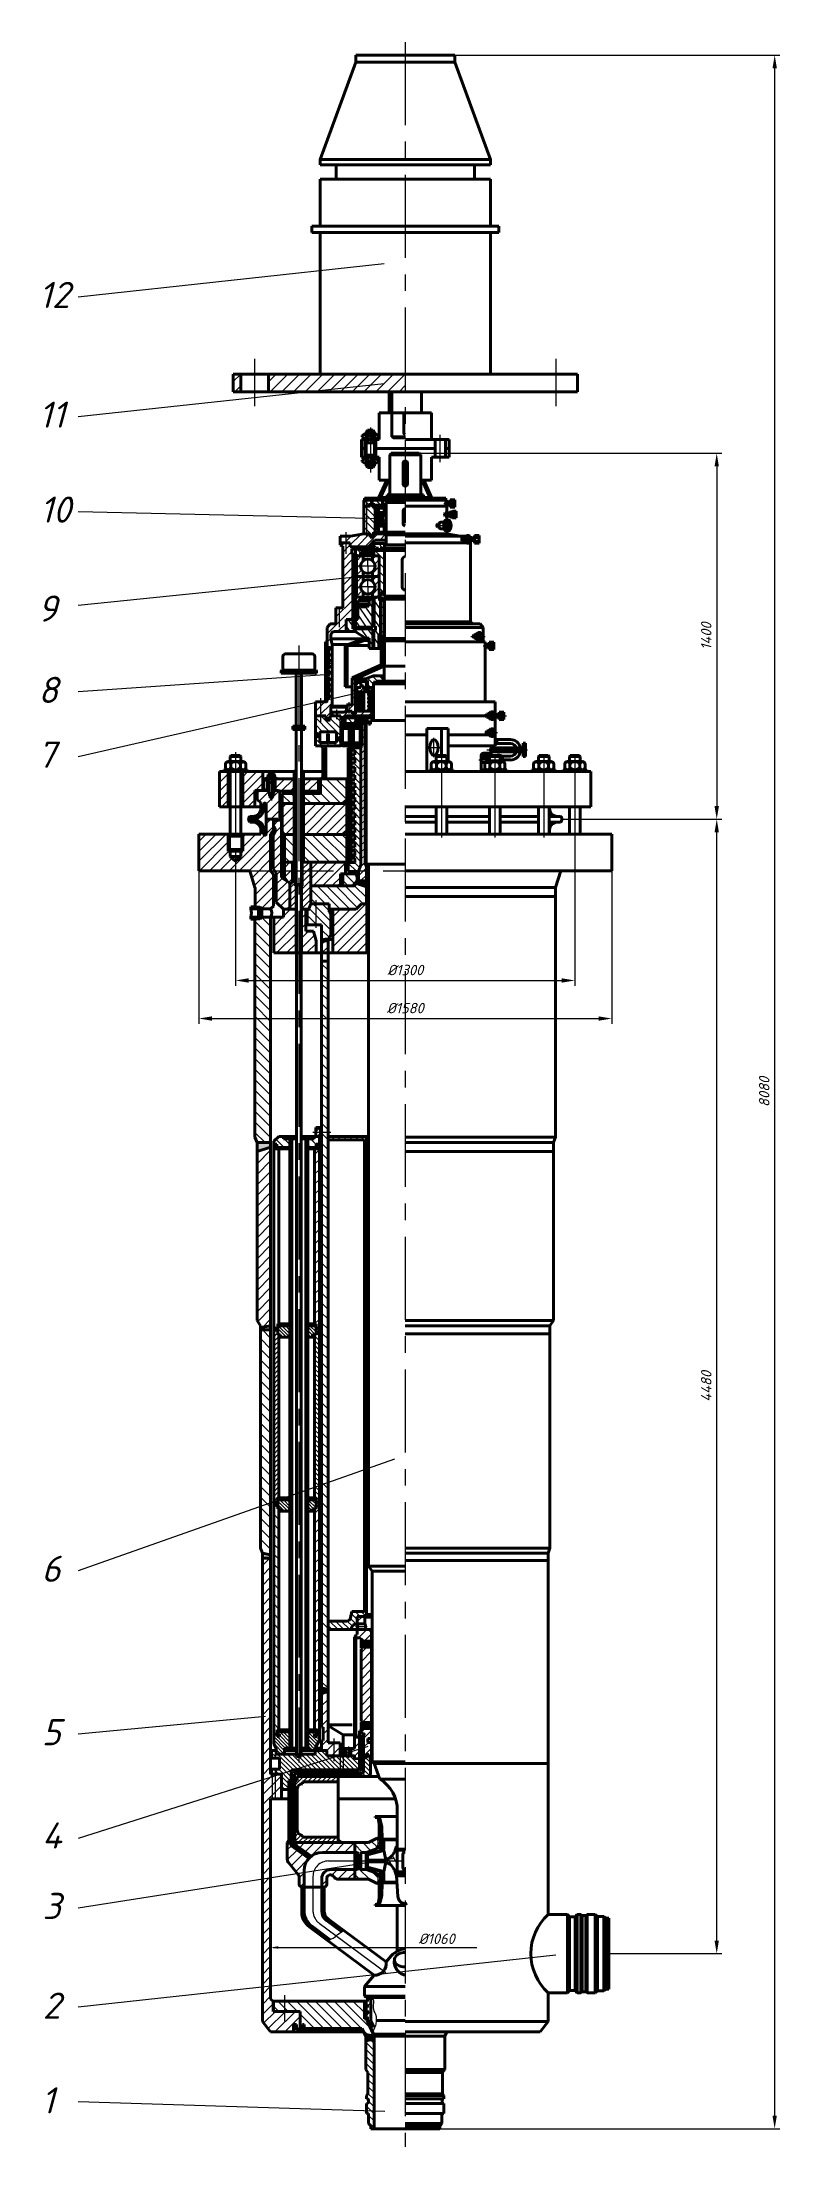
# Model space of a CAD drawing. Header units: millimetres. Extents: x 2879 to 22885, y -3122 to 6314.
# Drawn here: x 22603 to 22885, y -3122 to -2316 of the extents above; entities that cross this region are included whole.
import ezdxf

# ---------------------------------------------------------------- set-up
doc = ezdxf.new("R2010")
doc.units = ezdxf.units.MM
for name, pattern in [('ACAD_ISO03W100', [30, 12, -18]), ('K5LT_BASIC', [0]), ('осевая', [50.8, 31.75, -6.35, 6.35, -6.35])]:
    doc.linetypes.add(name, pattern=pattern)
doc.layers.get('0').update_dxf_attribs({"lineweight": 40})
for name, color, linetype, lineweight in [('1', 7, 'Continuous', 40), ('Оси', 7, 'осевая', 20), ('Размеры', 7, 'Continuous', 20), ('Тонкая', 7, 'Continuous', 25), ('Штрих пункт', 7, 'ACAD_ISO03W100', 20), ('штриховка', 7, 'Continuous', 20)]:
    doc.layers.add(name, color=color, linetype=linetype, lineweight=lineweight)
doc.styles.add('ADRF1', font='isocpeur.ttf', dxfattribs={"oblique": 15})
doc.styles.add('Размеры', font='isocpeur.ttf', dxfattribs={"oblique": 15})
doc.dimstyles.new('гост', dxfattribs={"dimtxt": 4, "dimasz": 5, "dimexe": 2, "dimexo": 0, "dimgap": 2, "dimtad": 1, "dimtoh": 1, "dimdec": 1, "dimlfac": 10, "dimtxsty": 'ADRF1', "dimcen": 2.5, "dimadec": 0, "dimazin": 0, "dimtfac": 1, "dimtdec": 1, "dimtmove": 0, "dimatfit": 3, "dimfxl": 1, "dimlwd": 20, "dimlwe": 20, "dimarcsym": 0})
pattern_1 = [(135, (22325.3025, -3057.6776), (-0.6735192, -0.6735192), [])]
pattern_2 = [(45, (22325.3025, -3057.6776), (-0.8980256, 0.8980256), [])]
pattern_3 = [(135, (22222.6435, -3057.6776), (-0.8980256, -0.8980256), [])]
pattern_4 = [(45, (-59.81674, -92.48525), (-0.449012806, 0.449012806), [])]

msp = doc.modelspace()

# ---------------------------------------------------------------- texts
at = {"layer": 'Размеры', "char_height": 10, "attachment_point": 1, "style": 'Размеры'}
for s, insert in [('12', (22601.735, -2407.961)), ('11', (22601.735, -2453.785)), ('10', (22602.093, -2490.113)), ('9', (22601.284, -2527.982)), ('8', (22601.519, -2559.123)), ('7', (22601.197, -2583.912)), ('6', (22602.728, -2895.471)), ('5', (22602.832, -2958.007)), ('4', (22602.911, -2997.552)), ('3', (22603.146, -3024.518)), ('2', (22603.229, -3062.659)), ('1', (22602.716, -3098.913))]:
    msp.add_mtext_dynamic_manual_height_columns(s, width=41.76858, gutter_width=12.5, heights=[0], dxfattribs=dict(at, insert=insert))
at = {"layer": 'Размеры', "insert": (22753.97, -3042.063), "char_height": 4, "attachment_point": 5, "style": 'ADRF1'}
msp.add_mtext('%%C1060', dxfattribs=at)

# ---------------------------------------------------------------- blocks, each defined once
blk = doc.blocks.new('*D20')
at = {"layer": 'Defpoints', "color": 0, "transparency": 16777216}
for p in [(22801.87, -2613.61), (22861.15, -2613.61), (22819.88, -3047.75)]:
    blk.add_point(p, dxfattribs=at)
at = {"layer": 'Размеры', "color": 0, "linetype": 'Continuous', "lineweight": 20, "transparency": 16777216}
for p, q in [((22801.87, -2613.61), (22863.15, -2613.61)), ((22861.15, -3042.75), (22861.15, -2618.61)), ((22819.88, -3047.75), (22863.15, -3047.75))]:
    blk.add_line(p, q, dxfattribs=at)
at = {"layer": 'Размеры', "color": 0, "transparency": 16777216}
for points in [[(22860.31, -2618.61), (22861.98, -2618.61), (22861.15, -2613.61)], [(22860.31, -3042.75), (22861.98, -3042.75), (22861.15, -3047.75)]]:
    blk.add_solid(points, dxfattribs=at)
at = {"layer": 'Размеры', "color": 0, "transparency": 16777216, "insert": (22857.15, -2830.68), "char_height": 4, "attachment_point": 5, "rotation": 90, "style": 'ADRF1'}
blk.add_mtext('4480', dxfattribs=at)
blk = doc.blocks.new('*D21')
at = {"layer": 'Defpoints', "color": 0, "transparency": 16777216}
for p in [(22741.95, -2473.56), (22801.87, -2613.61), (22861.15, -2613.61)]:
    blk.add_point(p, dxfattribs=at)
at = {"layer": 'Размеры', "color": 0, "linetype": 'Continuous', "lineweight": 20, "transparency": 16777216}
for p, q in [((22741.95, -2473.56), (22863.15, -2473.56)), ((22861.15, -2478.56), (22861.15, -2608.61)), ((22801.87, -2613.61), (22863.15, -2613.61))]:
    blk.add_line(p, q, dxfattribs=at)
at = {"layer": 'Размеры', "color": 0, "transparency": 16777216}
for points in [[(22860.31, -2478.56), (22861.98, -2478.56), (22861.15, -2473.56)], [(22860.31, -2608.61), (22861.98, -2608.61), (22861.15, -2613.61)]]:
    blk.add_solid(points, dxfattribs=at)
at = {"layer": 'Размеры', "color": 0, "transparency": 16777216, "insert": (22857.15, -2543.58), "char_height": 4, "attachment_point": 5, "rotation": 90, "style": 'ADRF1'}
blk.add_mtext('1400', dxfattribs=at)
blk = doc.blocks.new('*D22')
at = {"layer": 'Defpoints', "color": 0, "transparency": 16777216}
for p in [(22806.87, -2619.31), (22677.02, -2629.6), (22806.87, -2675.33)]:
    blk.add_point(p, dxfattribs=at)
at = {"layer": 'Размеры', "color": 0, "linetype": 'Continuous', "lineweight": 20, "transparency": 16777216}
for p, q in [((22806.87, -2619.31), (22806.87, -2677.33)), ((22677.02, -2629.6), (22677.02, -2677.33)), ((22682.02, -2675.33), (22801.87, -2675.33))]:
    blk.add_line(p, q, dxfattribs=at)
at = {"layer": 'Размеры', "color": 0, "transparency": 16777216}
for points in [[(22682.02, -2674.49), (22682.02, -2676.16), (22677.02, -2675.33)], [(22801.87, -2674.49), (22801.87, -2676.16), (22806.87, -2675.33)]]:
    blk.add_solid(points, dxfattribs=at)
at = {"layer": 'Размеры', "color": 0, "transparency": 16777216, "insert": (22741.95, -2671.33), "char_height": 4, "attachment_point": 5, "style": 'ADRF1'}
blk.add_mtext('%%C1300', dxfattribs=at)
blk = doc.blocks.new('*D23')
at = {"layer": 'Defpoints', "color": 0, "transparency": 16777216}
for p in [(22662.95, -2619.65), (22820.95, -2633.31), (22820.95, -2689.89)]:
    blk.add_point(p, dxfattribs=at)
at = {"layer": 'Размеры', "color": 0, "linetype": 'Continuous', "lineweight": 20, "transparency": 16777216}
for p, q in [((22662.95, -2619.65), (22662.95, -2691.89)), ((22820.95, -2633.31), (22820.95, -2691.89)), ((22667.95, -2689.89), (22815.95, -2689.89))]:
    blk.add_line(p, q, dxfattribs=at)
at = {"layer": 'Размеры', "color": 0, "transparency": 16777216}
for points in [[(22667.95, -2689.06), (22667.95, -2690.73), (22662.95, -2689.89)], [(22815.95, -2689.06), (22815.95, -2690.73), (22820.95, -2689.89)]]:
    blk.add_solid(points, dxfattribs=at)
at = {"layer": 'Размеры', "color": 0, "transparency": 16777216, "insert": (22741.95, -2685.89), "char_height": 4, "attachment_point": 5, "style": 'ADRF1'}
blk.add_mtext('%%C1580', dxfattribs=at)
blk = doc.blocks.new('*D24')
at = {"color": 0, "linetype": 'Continuous', "lineweight": 20, "transparency": 16777216}
for p, q in [((22741.99, -2321.2), (22885.32, -2321.2)), ((22883.32, -3109.75), (22883.32, -2326.2)), ((22741.95, -3114.75), (22885.32, -3114.75))]:
    blk.add_line(p, q, dxfattribs=at)
at = {"color": 0, "transparency": 16777216}
for points in [[(22882.49, -2326.2), (22884.16, -2326.2), (22883.32, -2321.2)], [(22882.49, -3109.75), (22884.16, -3109.75), (22883.32, -3114.75)]]:
    blk.add_solid(points, dxfattribs=at)
at = {"layer": 'Defpoints', "color": 0, "transparency": 16777216}
for p in [(22741.99, -2321.2), (22883.32, -2321.2), (22741.95, -3114.75)]:
    blk.add_point(p, dxfattribs=at)
at = {"color": 0, "transparency": 16777216, "insert": (22879.32, -2717.98), "char_height": 4, "attachment_point": 5, "rotation": 90, "style": 'ADRF1'}
blk.add_mtext('8080', dxfattribs=at)

# ---------------------------------------------------------------- dimensions: what is measured, and where the dimension line sits
dim = msp.add_linear_dim(base=(22883.322, -2321.2), p1=(22741.947, -3114.755), p2=(22741.989, -2321.2), angle=90, text='8080', dimstyle='гост')
dim.commit()
dim.dimension.update_dxf_attribs({"geometry": '*D24', "text_midpoint": (22879.322, -2717.977)})
at = {"layer": 'Размеры'}
for p1, text, picture, middle in [((22741.947, -2473.557), '1400', '*D21', (22857.148, -2543.583)), ((22819.878, -3047.753), '4480', '*D20', (22857.148, -2830.681))]:
    dim = msp.add_linear_dim(base=(22861.148, -2613.609), p1=p1, p2=(22801.87, -2613.609), angle=90, text=text, dimstyle='гост', dxfattribs=at)
    dim.commit()
    dim.dimension.update_dxf_attribs({"geometry": picture, "text_midpoint": middle})
dim = msp.add_linear_dim(base=(22820.947, -2689.892), p1=(22662.947, -2619.65), p2=(22820.947, -2633.309), text='%%C<>', dimstyle='гост', dxfattribs=at)
dim.commit()
dim.dimension.update_dxf_attribs({"geometry": '*D23', "text_midpoint": (22741.947, -2685.892)})
dim = msp.add_linear_dim(base=(22806.869, -2675.328), p1=(22677.024, -2629.602), p2=(22806.869, -2619.309), text='%%C1300', dimstyle='гост', dxfattribs=at)
dim.commit()
dim.dimension.update_dxf_attribs({"geometry": '*D22', "text_midpoint": (22741.947, -2675.328), "dimtype": 160})

# ---------------------------------------------------------------- hatches: boundary and pattern name
h = msp.add_hatch(color=256)
h.dxf.hatch_style = 1
h.paths.add_polyline_path([(22729.772, -2493.402), (22729.772, -2492.651), (22728.505, -2492.651), (22728.505, -2493.402)])
h.paths.add_polyline_path([(22728.505, -2504.861), (22728.505, -2505.612), (22729.772, -2505.612), (22729.772, -2504.861)])
h = msp.add_hatch(color=256)
h.dxf.hatch_style = 1
h.paths.add_polyline_path([(22729.772, -2493.402), (22729.772, -2492.651), (22728.505, -2492.651), (22728.505, -2493.402)])
h.paths.add_polyline_path([(22728.505, -2504.861), (22728.505, -2505.612), (22729.772, -2505.612), (22729.772, -2504.861)])
h = msp.add_hatch(color=256)
h.dxf.hatch_style = 1
h.paths.add_polyline_path([(22717.284, -2576.274), (22717.284, -2577.009), (22717.984, -2577.009), (22717.984, -2576.274)])
h.paths.add_polyline_path([(22717.284, -2574.808), (22717.284, -2575.541), (22717.984, -2575.541), (22717.984, -2574.808)])
h = msp.add_hatch()
h.set_pattern_fill('ANSI31', color=256, scale=0.05)
h.set_pattern_definition([(45, (22325.3025, -3057.67756), (-0.1122532, 0.1122532), [])])
h.paths.add_polyline_path([(22721.637, -2572.776), (22721.637, -2573.338), (22722.938, -2573.338), (22722.938, -2572.776)])
h = msp.add_hatch(color=256)
h.dxf.hatch_style = 1
h.paths.add_polyline_path([(22728.661, -2577.285), (22728.661, -2576.754), (22727.824, -2576.754), (22727.824, -2577.285)])
h = msp.add_hatch(color=256)
h.dxf.hatch_style = 1
h.paths.add_polyline_path([(22709.203, -2581.613), (22709.203, -2581.299), (22707.543, -2580.584), (22707.543, -2582.294)])
h.paths.add_polyline_path([(22717.284, -2583.375), (22717.284, -2582.207), (22715.625, -2582.56), (22715.625, -2583.061)])
h = msp.add_hatch(color=256)
h.dxf.hatch_style = 1
h.paths.add_polyline_path([(22693.966, -2613.609), (22691.493, -2613.609), (22691.493, -2614.516), (22693.605, -2613.95), (22693.966, -2613.95)])
h = msp.add_hatch(color=256)
h.dxf.hatch_style = 1
h.paths.add_polyline_path([(22724.08, -2637.209), (22723.281, -2638.179), (22727.08, -2639.434), (22727.08, -2637.209)])
h = msp.add_hatch(color=256)
h.dxf.hatch_style = 1
h.paths.add_polyline_path([(22690.444, -2739.114), (22690.444, -2737.393), (22685.226, -2737.393), (22685.226, -2740.79)])
h.paths.add_polyline_path([(22687.298, -2894.552), (22687.298, -2896.363), (22690.444, -2896.363), (22690.444, -2895.122)])
h.paths.add_polyline_path([(22686.61, -2808.142), (22686.61, -2809.066), (22690.444, -2809.066), (22690.444, -2807.449)])
h = msp.add_hatch(color=256)
h.dxf.hatch_style = 1
h.paths.add_polyline_path([(22727.14, -2739.131), (22726.305, -2739.504), (22726.305, -2739.99), (22727.14, -2740.111)])
h = msp.add_hatch(color=256)
h.dxf.hatch_style = 1
h.paths.add_polyline_path([(22693.14, -2808.471), (22691.597, -2808.115), (22691.597, -2809.207), (22693.14, -2809.207)])
h.paths.add_polyline_path([(22709.12, -2808.205), (22707.804, -2808.572), (22707.804, -2809.624), (22709.12, -2810.039)])
h.paths.add_polyline_path([(22704.613, -2811.151), (22704.613, -2811.876), (22704.957, -2811.876)])
h.paths.add_polyline_path([(22697.837, -2810.968), (22697.407, -2811.876), (22697.837, -2811.876)])
h = msp.add_hatch(color=256)
h.dxf.hatch_style = 1
h.paths.add_polyline_path([(22693.14, -2875.058), (22691.597, -2874.702), (22691.597, -2875.793), (22693.14, -2875.793)])
h.paths.add_polyline_path([(22697.837, -2877.555), (22697.407, -2878.463), (22697.837, -2878.463)])
h.paths.add_polyline_path([(22704.613, -2877.738), (22704.613, -2878.463), (22704.957, -2878.463)])
h.paths.add_polyline_path([(22709.12, -2874.792), (22707.804, -2875.159), (22707.804, -2876.21), (22709.12, -2876.626)])
h = msp.add_hatch(color=256)
h.dxf.hatch_style = 1
h.paths.add_polyline_path([(22727.14, -2898.272), (22726.305, -2898.515), (22726.305, -2898.916), (22727.14, -2899.173)])
h = msp.add_hatch(color=256)
h.dxf.hatch_style = 1
h.paths.add_polyline_path([(22712.441, -2924.281), (22713.312, -2923.748), (22712.441, -2922.461)])
h = msp.add_hatch(color=256)
h.dxf.hatch_style = 1
h.paths.add_polyline_path([(22712.441, -2947.524), (22712.441, -2946.719), (22709.941, -2946.031), (22709.941, -2948.074)])
h = msp.add_hatch(color=256)
h.dxf.hatch_style = 1
h.paths.add_polyline_path([(22722.382, -3005.284), (22722.631, -3005.589), (22722.948, -3005.284)])
h.paths.add_polyline_path([(22722.631, -3018.929), (22722.424, -3019.315), (22722.868, -3019.315)])
h = msp.add_hatch(color=256)
h.dxf.hatch_style = 1
h.paths.add_polyline_path([(22703.242, -3022.281), (22702.354, -3022.281), (22702.353, -3022.864), (22703.242, -3022.615)])
h.paths.add_polyline_path([(22710.902, -3022.281), (22709.981, -3022.281), (22709.981, -3022.807), (22710.902, -3023.007)])
h = msp.add_hatch(color=256)
h.dxf.hatch_style = 1
h.paths.add_polyline_path([(22703.242, -3022.281), (22702.354, -3022.281), (22702.353, -3022.864), (22703.242, -3022.615)])
h.paths.add_polyline_path([(22710.902, -3022.281), (22709.981, -3022.281), (22709.981, -3022.807), (22710.902, -3023.007)])
h = msp.add_hatch(color=256)
h.dxf.hatch_style = 1
h.paths.add_polyline_path([(22726.448, -3078.561), (22726.847, -3079.367), (22726.847, -3081.105), (22729.997, -3080.498), (22729.997, -3079.367)])
at = {"layer": 'штриховка'}
h = msp.add_hatch(dxfattribs=at)
h.set_pattern_fill('ANSI31', color=256)
h.paths.add_polyline_path([(22678.997, -2443.232), (22676.14, -2443.232), (22676.14, -2450.007), (22678.997, -2450.007)])
h.paths.add_polyline_path([(22741.947, -2443.232), (22689.581, -2443.232), (22689.581, -2450.007), (22741.947, -2450.007)])
h = msp.add_hatch(dxfattribs=at)
h.set_pattern_fill('ANSI31', color=256, scale=0.5, angle=90)
h.paths.add_polyline_path([(22728.505, -2493.831), (22728.505, -2492.651), (22729.772, -2492.651), (22729.772, -2493.402), (22733.274, -2493.402), (22733.274, -2491.45), (22726.087, -2491.45), (22726.087, -2493.831)])
h = msp.add_hatch(dxfattribs=at)
h.set_pattern_fill('ANSI31', color=256, scale=0.6, angle=90)
h.paths.add_polyline_path([(22726.087, -2504.431), (22728.505, -2504.431), (22728.505, -2504.861), (22729.772, -2504.861), (22729.772, -2504.431), (22729.772, -2503.749), (22730.387, -2503.749), (22730.387, -2494.585), (22729.772, -2494.585), (22729.772, -2493.831), (22729.772, -2493.402), (22728.505, -2493.402), (22728.505, -2493.831), (22726.087, -2493.831)])
h = msp.add_hatch(dxfattribs=at)
h.set_pattern_fill('ANSI31', color=256, scale=0.4, angle=1)
h.paths.add_polyline_path([(22731.147, -2495.799), (22731.147, -2496.723), (22730.387, -2496.723), (22730.387, -2497.622), (22731.147, -2497.622), (22731.147, -2498.546), (22730.387, -2498.546), (22730.387, -2499.567), (22731.147, -2499.567), (22731.147, -2500.491), (22730.387, -2500.491), (22730.387, -2501.476), (22731.147, -2501.476), (22731.147, -2502.4), (22730.387, -2502.4), (22730.387, -2503.749), (22731.771, -2503.749), (22731.771, -2494.585), (22730.387, -2494.585), (22730.387, -2495.799)])
h = msp.add_hatch(dxfattribs=at)
h.set_pattern_fill('ANSI31', color=256, scale=0.5, angle=1)
h.paths.add_polyline_path([(22733.195, -2497.089), (22733.381, -2497.089), (22733.381, -2496.167), (22732.243, -2496.167), (22732.243, -2497.453), (22732.725, -2497.453), (22732.725, -2498.804), (22732.725, -2500.154), (22732.243, -2500.154), (22732.243, -2501.44), (22733.381, -2501.44), (22733.381, -2500.518), (22733.195, -2500.518), (22733.195, -2499.695), (22733.195, -2498.804)])
h = msp.add_hatch(dxfattribs=at)
h.set_pattern_fill('ANSI31', color=256, scale=0.5, angle=90)
h.paths.add_polyline_path([(22734.602, -2493.176), (22733.924, -2493.176), (22733.924, -2497.912), (22733.195, -2497.912), (22733.195, -2498.804), (22733.195, -2499.695), (22733.924, -2499.695), (22733.924, -2504.431), (22734.602, -2504.431), (22734.6, -2503.749), (22734.602, -2503.749)])
h = msp.add_hatch(dxfattribs=at)
h.set_pattern_fill('ANSI31', color=256, scale=0.5, angle=90)
h.paths.add_polyline_path([(22734.602, -2490.424), (22733.274, -2490.424), (22733.274, -2491.45), (22734.602, -2491.45)])
h = msp.add_hatch(dxfattribs=at)
h.set_pattern_fill('ANSI31', color=256, scale=0.5)
h.paths.add_polyline_path([(22734.602, -2491.45), (22733.274, -2491.45), (22733.274, -2493.402), (22733.924, -2493.402), (22733.924, -2493.176), (22734.602, -2492.644), (22734.602, -2492.349)])
h = msp.add_hatch(dxfattribs=at)
h.set_pattern_fill('ANSI31', color=256, scale=0.7)
h.paths.add_polyline_path([(22730.355, -2506.755), (22734.602, -2506.755), (22734.602, -2504.431), (22729.772, -2504.431), (22729.772, -2505.612), (22728.505, -2505.612), (22728.505, -2504.431), (22726.087, -2504.431), (22720.982, -2505.281), (22719.353, -2505.281), (22719.353, -2507.781), (22720.931, -2507.781), (22720.931, -2508.457), (22720.931, -2509.357), (22727.918, -2509.357)])
h.paths.add_polyline_path([(22719.353, -2505.281), (22718.921, -2505.281), (22716.987, -2506.142), (22716.987, -2507.781), (22718.801, -2507.781), (22719.353, -2507.781)])
h.paths.add_polyline_path([(22718.921, -2505.281), (22716.987, -2505.281), (22716.987, -2506.142)], flags=17)
h = msp.add_hatch(dxfattribs=at)
h.set_pattern_fill('ANSI31', color=256, scale=0.7)
edge = h.paths.add_edge_path()
edge.add_arc((22713.853, -2570.693), 0.4, 90, 180, ccw=False)
edge.add_line((22713.853, -2570.293), (22713.962, -2570.293))
edge.add_line((22713.962, -2570.293), (22713.962, -2565.277))
edge.add_line((22713.962, -2565.277), (22712.087, -2565.414))
edge.add_line((22712.087, -2565.414), (22712.087, -2565.971))
edge.add_line((22712.087, -2565.971), (22713.067, -2565.971))
edge.add_line((22713.067, -2565.971), (22713.067, -2567.116))
edge.add_line((22713.067, -2567.116), (22712.087, -2567.116))
edge.add_line((22712.087, -2567.116), (22712.087, -2568.254))
edge.add_arc((22711.687, -2568.254), 0.4, 270, 360, ccw=False)
edge.add_line((22711.687, -2568.654), (22711.371, -2568.654))
edge.add_line((22711.371, -2568.654), (22709.457, -2568.654))
edge.add_line((22709.457, -2568.654), (22709.457, -2574.075))
edge.add_line((22709.457, -2574.075), (22711.576, -2574.075))
edge.add_line((22711.576, -2574.075), (22711.576, -2574.873))
edge.add_line((22711.576, -2574.873), (22713.252, -2574.873))
edge.add_line((22713.252, -2574.873), (22713.252, -2574.075))
edge.add_line((22713.252, -2574.075), (22713.453, -2574.075))
edge.add_line((22713.453, -2574.075), (22713.453, -2570.693))
h.paths.add_polyline_path([(22709.457, -2568.654), (22707.543, -2568.654), (22707.543, -2574.075), (22709.457, -2574.075)])
edge = h.paths.add_edge_path()
edge.add_spline(control_points=[(22713.962, -2546.798), (22713.784, -2546.041), (22713.427, -2545.304), (22713.427, -2544.526)], knot_values=[0, 0, 0, 0, 2.3338293, 2.3338293, 2.3338293, 2.3338293], degree=3, periodic=0)
edge.add_line((22713.427, -2544.526), (22713.427, -2543.22))
edge.add_arc((22714.827, -2543.22), 1.4, 90, 180, ccw=False)
edge.add_line((22714.827, -2541.82), (22717.935, -2541.82))
edge.add_line((22717.935, -2541.82), (22719.301, -2541.82))
edge.add_line((22719.301, -2541.82), (22719.301, -2537.168))
edge.add_line((22719.301, -2537.168), (22721.845, -2537.168))
edge.add_line((22721.845, -2537.168), (22721.845, -2521.147))
edge.add_line((22721.845, -2521.147), (22718.004, -2521.537))
edge.add_line((22718.004, -2521.537), (22718.004, -2532.727))
edge.add_line((22718.004, -2532.727), (22715.433, -2532.727))
edge.add_line((22715.433, -2532.727), (22715.433, -2534.051))
edge.add_line((22715.433, -2534.051), (22715.433, -2538.263))
edge.add_line((22715.433, -2538.263), (22715.433, -2538.854))
edge.add_line((22715.433, -2538.854), (22713.212, -2538.854))
edge.add_line((22713.212, -2538.854), (22712.087, -2540.21))
edge.add_line((22712.087, -2540.21), (22712.087, -2545.754))
edge.add_line((22712.087, -2545.754), (22712.087, -2547.914))
edge.add_line((22712.087, -2547.914), (22713.067, -2547.914))
edge.add_line((22713.067, -2547.914), (22713.067, -2549.06))
edge.add_line((22713.067, -2549.06), (22712.087, -2549.06))
edge.add_line((22712.087, -2549.06), (22712.087, -2550.146))
edge.add_line((22712.087, -2550.146), (22713.067, -2550.146))
edge.add_line((22713.067, -2550.146), (22713.067, -2551.292))
edge.add_line((22713.067, -2551.292), (22712.087, -2551.292))
edge.add_line((22712.087, -2551.292), (22712.087, -2552.327))
edge.add_line((22712.087, -2552.327), (22713.067, -2552.327))
edge.add_line((22713.067, -2552.327), (22713.067, -2553.472))
edge.add_line((22713.067, -2553.472), (22712.087, -2553.472))
edge.add_line((22712.087, -2553.472), (22712.087, -2554.657))
edge.add_line((22712.087, -2554.657), (22713.067, -2554.657))
edge.add_line((22713.067, -2554.657), (22713.067, -2555.802))
edge.add_line((22713.067, -2555.802), (22712.087, -2555.802))
edge.add_line((22712.087, -2555.802), (22712.087, -2557.082))
edge.add_line((22712.087, -2557.082), (22713.067, -2557.082))
edge.add_line((22713.067, -2557.082), (22713.067, -2558.227))
edge.add_line((22713.067, -2558.227), (22712.087, -2558.255))
edge.add_line((22712.087, -2558.255), (22712.087, -2559.467))
edge.add_line((22712.087, -2559.467), (22713.067, -2559.467))
edge.add_line((22713.067, -2559.467), (22713.067, -2560.612))
edge.add_line((22713.067, -2560.612), (22712.087, -2560.612))
edge.add_line((22712.087, -2560.612), (22712.087, -2561.614))
edge.add_line((22712.087, -2561.614), (22713.067, -2561.614))
edge.add_line((22713.067, -2561.614), (22713.067, -2562.759))
edge.add_line((22713.067, -2562.759), (22712.087, -2562.759))
edge.add_line((22712.087, -2562.759), (22712.087, -2563.879))
edge.add_line((22712.087, -2563.879), (22713.067, -2563.879))
edge.add_line((22713.067, -2563.879), (22713.067, -2565.025))
edge.add_line((22713.067, -2565.025), (22712.087, -2565.025))
edge.add_line((22712.087, -2565.025), (22712.087, -2565.414))
edge.add_line((22712.087, -2565.414), (22713.962, -2565.277))
edge.add_line((22713.962, -2565.277), (22713.962, -2546.798))
h.paths.add_polyline_path([(22721.845, -2512.19), (22721.562, -2512.19), (22721.562, -2510.308), (22721.845, -2510.308), (22721.845, -2509.357), (22720.931, -2509.357), (22720.931, -2508.457), (22720.931, -2507.781), (22718.801, -2507.781), (22716.987, -2507.781), (22716.987, -2508.603), (22718.004, -2509.073), (22718.004, -2521.537), (22721.845, -2521.147)])
h = msp.add_hatch(dxfattribs=at)
h.set_pattern_fill('ANSI31', color=256, scale=0.7, angle=90)
h.paths.add_polyline_path([(22724.85, -2511.667), (22726.945, -2511.667), (22726.945, -2511.08), (22724.192, -2510.308), (22722.896, -2510.308), (22722.896, -2512.19), (22723.241, -2512.19), (22723.241, -2512.853), (22724.85, -2512.853)])
h = msp.add_hatch(dxfattribs=at)
h.set_pattern_fill('ANSI31', color=256, scale=0.6)
h.paths.add_polyline_path([(22731.999, -2512.853), (22729.371, -2512.853), (22729.371, -2514.646, -0.2255124), (22730.393, -2516.796, -0.2255124), (22729.371, -2518.947), (22729.371, -2520.737), (22731.999, -2520.737)])
h.paths.add_polyline_path([(22725.868, -2512.853), (22723.241, -2512.853), (22723.241, -2520.737), (22725.868, -2520.737), (22725.868, -2518.947, -0.2255124), (22724.847, -2516.796, -0.2255124), (22725.868, -2514.646)])
h.paths.add_polyline_path([(22731.999, -2520.737), (22729.371, -2520.737), (22729.371, -2522.528, -0.2255124), (22730.393, -2524.679, -0.2255124), (22729.371, -2526.829), (22729.371, -2528.62), (22731.999, -2528.62)])
h.paths.add_polyline_path([(22725.868, -2520.737), (22723.241, -2520.869), (22723.241, -2528.62), (22725.868, -2528.62), (22725.868, -2526.829, -0.2255124), (22724.847, -2524.679, -0.2255124), (22725.868, -2522.528)])
h = msp.add_hatch(dxfattribs=at)
h.set_pattern_fill('ANSI31', color=256, scale=0.5, angle=90)
h.paths.add_polyline_path([(22734.004, -2508.58), (22734.602, -2508.58), (22734.602, -2508.143), (22729.887, -2508.143), (22729.887, -2510.308), (22729.887, -2510.816), (22730.818, -2510.816), (22730.818, -2509.937), (22731.653, -2509.937), (22731.653, -2510.816), (22732.352, -2510.816), (22732.352, -2509.816), (22734.004, -2509.816)])
h = msp.add_hatch(dxfattribs=at)
h.set_pattern_fill('ANSI31', color=256, scale=0.7, angle=90)
h.paths.add_polyline_path([(22734.004, -2510.816), (22729.887, -2510.816), (22729.887, -2512.853), (22732, -2512.853), (22732, -2528.205), (22732.686, -2528.205), (22732.686, -2526.685), (22734.004, -2526.685)])
h = msp.add_hatch(dxfattribs=at)
h.set_pattern_fill('ANSI31', color=256, scale=0.5)
h.paths.add_polyline_path([(22734.004, -2510.816), (22734.632, -2510.816), (22734.632, -2509.816), (22732.352, -2509.816), (22732.352, -2510.816)])
h = msp.add_hatch(dxfattribs=at)
h.set_pattern_fill('ANSI31', color=256, scale=0.65, angle=80)
h.paths.add_polyline_path([(22732.519, -2529.897), (22732.061, -2529.897), (22732.061, -2528.983), (22733.506, -2528.983), (22734.004, -2529.405), (22734.57, -2529.405), (22734.57, -2528.247), (22734.004, -2528.247), (22734.004, -2527.178), (22732.686, -2527.178), (22732.686, -2528.205), (22732, -2528.205), (22732, -2528.62), (22730.453, -2528.62), (22730.453, -2529.263), (22730.072, -2529.263), (22730.072, -2539.698), (22730.597, -2539.698), (22730.597, -2541.365), (22729.908, -2541.365), (22729.908, -2548.316), (22731.857, -2548.316), (22731.857, -2542.953), (22732.519, -2542.953)])
h.paths.add_polyline_path([(22729.574, -2529.263), (22728.725, -2529.263), (22728.078, -2530.17), (22728.078, -2531.487), (22727.317, -2532.276), (22724.799, -2532.276), (22724.214, -2531.487), (22723.745, -2531.487), (22723.745, -2537.168), (22722.896, -2537.168), (22722.896, -2540.057), (22729.034, -2540.057), (22729.034, -2539.698), (22729.574, -2539.698)])
h.paths.add_polyline_path([(22729.484, -2541.365), (22729.034, -2541.365), (22729.034, -2540.756), (22721.845, -2540.756), (22721.845, -2537.168), (22719.301, -2537.168), (22719.301, -2541.82), (22722.846, -2541.82), (22726.681, -2544.376), (22728.12, -2544.376), (22728.12, -2548.316), (22729.484, -2548.316)])
h = msp.add_hatch(dxfattribs=at)
h.set_pattern_fill('ANSI31', color=256, scale=0.7, angle=90)
h.paths.add_polyline_path([(22733.734, -2529.897), (22732.519, -2529.897), (22732.519, -2542.953), (22732.759, -2543.531), (22732.761, -2545.331), (22732.761, -2554.253), (22733.734, -2554.732), (22733.734, -2545.331)])
h = msp.add_hatch(dxfattribs=at)
h.set_pattern_fill('ANSI31', color=256, scale=0.6, angle=102)
h.paths.add_polyline_path([(22726.354, -2545.177), (22728.12, -2545.177), (22728.12, -2544.376), (22726.681, -2544.376), (22718.958, -2547.188), (22720.831, -2547.188)])
h = msp.add_hatch(dxfattribs=at)
h.set_pattern_fill('ANSI31', color=256, scale=0.5)
h.paths.add_polyline_path([(22712.087, -2545.754), (22711.371, -2545.754), (22711.371, -2568.654), (22711.687, -2568.654, 0.4142136), (22712.087, -2568.254)])
h = msp.add_hatch(dxfattribs=at)
h.set_pattern_fill('ANSI31', color=256, scale=0.6, angle=102)
h.paths.add_polyline_path([(22718.958, -2562.991), (22719.775, -2562.991), (22719.775, -2547.188), (22718.958, -2547.188)])
h = msp.add_hatch(dxfattribs=at)
h.set_pattern_fill('ANSI31', color=256, scale=0.6)
h.paths.add_polyline_path([(22722.938, -2559.914), (22721.637, -2559.914), (22721.637, -2569.84), (22719.433, -2569.84), (22719.433, -2572.214), (22721.637, -2572.214), (22721.637, -2572.776), (22722.938, -2572.776), (22722.938, -2572.214)])
h = msp.add_hatch(color=256, dxfattribs=at)
h.dxf.hatch_style = 1
h.paths.add_polyline_path([(22722.103, -2559.346), (22721.637, -2559.557), (22721.637, -2559.914), (22722.938, -2559.914), (22723.091, -2559.845)])
h.paths.add_polyline_path([(22733.734, -2554.732), (22732.761, -2554.253), (22732.761, -2554.517), (22732.576, -2554.601), (22733.569, -2555.116), (22733.734, -2555.041)])
h = msp.add_hatch(color=256, dxfattribs=at)
h.dxf.hatch_style = 1
h.paths.add_polyline_path([(22722.103, -2559.346), (22721.637, -2559.557), (22721.637, -2559.914), (22722.938, -2559.914), (22723.091, -2559.845)])
h.paths.add_polyline_path([(22733.734, -2554.732), (22732.761, -2554.253), (22732.761, -2554.517), (22732.576, -2554.601), (22733.569, -2555.116), (22733.734, -2555.041)])
h = msp.add_hatch(dxfattribs=at)
h.set_pattern_fill('ANSI31', color=256, scale=0.7, angle=45)
h.paths.add_polyline_path([(22733.569, -2555.116), (22732.576, -2554.601), (22722.103, -2559.346), (22723.091, -2559.845)])
h = msp.add_hatch(dxfattribs=at)
h.set_pattern_fill('ANSI31', color=256, scale=0.6, angle=90)
h.paths.add_polyline_path([(22729.837, -2561.116), (22730.981, -2561.116), (22730.981, -2560.829), (22733.56, -2560.829), (22733.56, -2558.747), (22729.837, -2558.747), (22726.71, -2559.914), (22723.205, -2559.914), (22723.205, -2561.755), (22723.806, -2561.755), (22723.806, -2560.486), (22727.561, -2560.486), (22727.561, -2562.43), (22728.209, -2563.165), (22729.837, -2563.165), (22729.837, -2561.795)])
h = msp.add_hatch(dxfattribs=at)
h.set_pattern_fill('ANSI31', color=256, scale=0.5, angle=90)
h.paths.add_polyline_path([(22725.948, -2562.53), (22725.948, -2563.165), (22727.164, -2563.165), (22727.164, -2560.916), (22724.951, -2560.916), (22724.951, -2562.53)])
h = msp.add_hatch(color=256, dxfattribs=at)
h.dxf.hatch_style = 1
h.paths.add_polyline_path([(22711.371, -2568.003), (22711.371, -2568.654), (22711.687, -2568.654, 0.4142136), (22712.087, -2568.254)])
h = msp.add_hatch(dxfattribs=at)
h.set_pattern_fill('ANSI31', color=256, scale=0.6)
h.paths.add_polyline_path([(22725.948, -2563.988), (22725.948, -2563.165), (22725.948, -2562.53), (22724.951, -2562.53), (22724.951, -2563.165), (22723.474, -2563.165), (22723.474, -2564.901), (22729.328, -2564.901), (22729.328, -2563.165), (22727.561, -2563.165), (22727.561, -2563.988)])
h = msp.add_hatch(dxfattribs=at)
h.set_pattern_fill('ANSI31', color=256, scale=0.5)
h.paths.add_polyline_path([(22727.561, -2563.988), (22727.561, -2563.165), (22725.948, -2563.165), (22725.948, -2563.988)])
h = msp.add_hatch(dxfattribs=at)
h.set_pattern_fill('ANSI31', color=256, scale=0.6, angle=90)
h.paths.add_polyline_path([(22717.284, -2577.009), (22717.284, -2576.274), (22717.984, -2576.274), (22717.984, -2575.541), (22717.284, -2575.541), (22717.284, -2574.075), (22713.252, -2574.075), (22713.252, -2575.671), (22712.414, -2575.671), (22711.576, -2575.671), (22711.576, -2574.075), (22707.543, -2574.075), (22707.543, -2580.584), (22709.203, -2581.299), (22709.203, -2580.809, -0.4142136), (22709.903, -2580.109), (22714.925, -2580.109, -0.4142136), (22715.625, -2580.809), (22715.625, -2582.56), (22717.284, -2582.207)])
h.paths.add_polyline_path([(22709.203, -2581.613), (22707.543, -2582.294), (22707.543, -2585.554), (22717.284, -2585.554), (22717.284, -2584.854), (22717.284, -2583.375), (22715.625, -2583.061), (22715.625, -2584.311), (22712.942, -2584.311, -0.4142136), (22712.642, -2584.011), (22712.642, -2580.917), (22712.186, -2580.917), (22712.186, -2584.011, -0.4142136), (22711.886, -2584.311), (22709.203, -2584.311)])
h = msp.add_hatch(dxfattribs=at)
h.set_pattern_fill('ANSI31', color=256, scale=0.4)
h.paths.add_polyline_path([(22712.414, -2575.671), (22713.252, -2575.671), (22713.252, -2574.873), (22711.576, -2574.873), (22711.576, -2575.671)])
h = msp.add_hatch(dxfattribs=at)
h.set_pattern_fill('ANSI31', color=256, scale=0.7)
h.paths.add_polyline_path([(22713.962, -2572.634), (22713.962, -2574.075), (22717.284, -2574.075), (22717.284, -2574.808), (22717.984, -2574.808), (22719.551, -2574.075), (22729.131, -2574.075), (22729.131, -2572.214), (22728.212, -2572.214), (22722.938, -2572.214), (22722.938, -2573.338), (22721.637, -2573.338), (22721.637, -2572.214), (22719.433, -2572.214), (22718.534, -2572.634)])
h = msp.add_hatch(dxfattribs=at)
h.set_pattern_fill('ANSI31', color=256, scale=0.5)
h.paths.add_polyline_path([(22717.984, -2577.009), (22717.284, -2577.009), (22717.284, -2584.854, 0.4142136), (22717.984, -2585.554), (22724.639, -2585.554, 0.4142136), (22725.339, -2584.854), (22725.339, -2577.009), (22724.639, -2577.009), (22724.639, -2584.504, -0.4142136), (22724.289, -2584.854), (22718.334, -2584.854, -0.4142136), (22717.984, -2584.504)])
h = msp.add_hatch(dxfattribs=at)
h.set_pattern_fill('ANSI31', color=256, scale=0.5, angle=90)
h.paths.add_polyline_path([(22729.131, -2574.828), (22718.994, -2574.828), (22718.994, -2577.009), (22722.339, -2577.009), (22723.05, -2575.795), (22726.957, -2575.795), (22727.824, -2575.795), (22727.824, -2576.754), (22728.661, -2576.754), (22728.661, -2575.795), (22729.131, -2575.795)])
h.paths.add_polyline_path([(22722.339, -2577.009), (22718.994, -2577.009), (22718.994, -2577.531), (22720.825, -2577.531), (22720.825, -2577.934), (22721.798, -2577.934)])
h.paths.add_polyline_path([(22721.798, -2578.931), (22720.825, -2578.931), (22720.825, -2584.392), (22721.312, -2584.392), (22721.798, -2584.392)])
h.paths.add_polyline_path([(22721.798, -2577.934), (22720.825, -2577.934), (22720.825, -2578.931), (22721.798, -2578.931)])
h = msp.add_hatch(dxfattribs=at)
h.set_pattern_fill('ANSI31', color=256, scale=0.6)
h.paths.add_polyline_path([(22720.118, -2630.159), (22721.242, -2630.159), (22721.242, -2586.254), (22720.118, -2586.254)])
h.paths.add_polyline_path([(22725.011, -2586.254), (22725.011, -2631.014), (22724.08, -2633.638), (22724.08, -2637.209), (22727.08, -2637.209), (22727.08, -2631.552), (22726.559, -2631.096), (22726.559, -2586.809), (22726.559, -2577.009), (22725.339, -2577.009), (22725.339, -2585.76)])
h = msp.add_hatch(dxfattribs=at)
h.set_pattern_fill('ANSI31', color=256, scale=0.6, angle=90)
h.paths.add_polyline_path([(22722.617, -2593.712), (22722.617, -2595.53), (22721.242, -2595.53), (22721.242, -2596.72), (22722.617, -2596.72), (22722.617, -2598.538), (22721.242, -2598.538), (22721.242, -2599.779), (22722.617, -2599.779), (22722.617, -2601.597), (22721.242, -2601.597), (22721.242, -2602.514), (22722.617, -2602.514), (22722.617, -2604.332), (22721.242, -2604.332), (22721.242, -2605.249), (22722.617, -2605.249), (22722.617, -2607.067), (22721.242, -2607.067), (22721.242, -2607.951), (22722.617, -2607.951), (22722.617, -2609.769), (22721.242, -2609.769), (22721.242, -2611.211), (22722.617, -2611.211), (22722.617, -2613.03), (22721.242, -2613.03), (22721.242, -2614.101), (22722.617, -2614.101), (22722.617, -2615.919), (22721.242, -2615.919), (22721.242, -2616.843), (22722.617, -2616.843), (22722.617, -2618.661), (22721.242, -2618.661), (22721.242, -2619.658), (22722.617, -2619.658), (22722.617, -2621.476), (22721.242, -2621.476), (22721.242, -2622.548), (22722.617, -2622.548), (22722.617, -2624.366), (22721.242, -2624.366), (22721.242, -2625.584), (22722.617, -2625.584), (22722.617, -2627.402), (22721.242, -2627.402), (22721.242, -2628.341), (22722.617, -2628.341), (22722.617, -2630.159), (22721.242, -2630.159), (22720.118, -2630.159), (22720.118, -2633.638), (22724.08, -2633.638), (22725.011, -2631.014), (22725.011, -2586.254), (22721.242, -2586.254), (22721.242, -2587.163), (22722.617, -2587.163), (22722.617, -2588.981), (22721.242, -2588.981), (22721.242, -2590.325), (22722.617, -2590.325), (22722.617, -2592.143), (22721.242, -2592.143), (22721.242, -2593.712)])
h = msp.add_hatch(dxfattribs=at)
h.set_pattern_fill('ANSI31', color=256, scale=0.75)
h.paths.add_polyline_path([(22670.903, -2608.909), (22674.24, -2608.909), (22674.24, -2595.409), (22670.903, -2595.409)])
h.paths.add_polyline_path([(22679.809, -2595.409), (22679.809, -2608.909), (22684.401, -2608.909), (22684.401, -2602.609), (22685.293, -2602.609), (22686.693, -2602.609), (22687.468, -2602.609), (22687.468, -2595.409), (22685.293, -2595.409)])
h.paths.add_polyline_path([(22692.188, -2598.099), (22692.188, -2602.609), (22693.23, -2602.609), (22694.572, -2602.896), (22699.455, -2602.896), (22699.455, -2598.099)])
h.paths.add_polyline_path([(22687.785, -2602.609), (22689.262, -2602.609), (22689.262, -2598.099), (22687.785, -2598.099)])
h.paths.add_polyline_path([(22702.996, -2598.099), (22702.996, -2602.896), (22708.756, -2602.896), (22708.756, -2602.286), (22708.756, -2598.099)])
h = msp.add_hatch(dxfattribs=at)
h.set_pattern_fill('ANSI31', color=256, scale=0.85, angle=90)
h.paths.add_polyline_path([(22709.516, -2603.823), (22702.996, -2603.823), (22702.996, -2607.636), (22717.885, -2607.636), (22719.583, -2606.249), (22719.583, -2598.099), (22709.516, -2598.099)])
h.paths.add_polyline_path([(22694.86, -2607.636), (22699.455, -2607.636), (22699.455, -2603.823), (22694.86, -2603.823)])
h = msp.add_hatch(dxfattribs=at)
h.set_pattern_fill('ANSI31', color=256, scale=0.55)
h.paths.add_polyline_path([(22702.551, -2639.148), (22702.256, -2639.148), (22702.256, -2648.009), (22705.017, -2648.009), (22705.839, -2645.953), (22705.839, -2630.076), (22702.996, -2630.076), (22702.996, -2595.409), (22702.551, -2595.055)])
h.paths.add_polyline_path([(22699.899, -2595.055), (22699.455, -2595.409), (22699.455, -2630.076), (22698.747, -2630.076), (22698.747, -2638.12), (22697.811, -2638.12), (22697.811, -2648.009), (22700.195, -2648.009), (22700.195, -2639.148), (22699.899, -2639.148)])
h = msp.add_hatch(dxfattribs=at)
h.set_pattern_fill('ANSI31', color=256, scale=0.85)
edge = h.paths.add_edge_path()
edge.add_line((22689.995, -2604.817), (22689.995, -2603.889))
edge.add_line((22689.995, -2603.889), (22689.844, -2603.72))
edge.add_line((22689.844, -2603.72), (22689.844, -2602.609))
edge.add_line((22689.844, -2602.609), (22689.262, -2602.609))
edge.add_line((22689.262, -2602.609), (22685.293, -2602.609))
edge.add_line((22685.293, -2602.609), (22685.293, -2606.176))
edge.add_line((22685.293, -2606.176), (22686.693, -2607.201))
edge.add_line((22686.693, -2607.201), (22686.693, -2609.52))
edge.add_arc((22683.693, -2609.52), 3, 270, 360, ccw=False)
edge.add_line((22683.693, -2612.52), (22682.494, -2612.52))
edge.add_line((22682.494, -2612.52), (22682.793, -2613.609))
edge.add_line((22682.793, -2613.609), (22683.693, -2613.609))
edge.add_arc((22683.693, -2609.52), 4.089, 270, 360)
edge.add_line((22687.782, -2609.52), (22687.782, -2607.909))
edge.add_arc((22688.24, -2607.909), 0.458, 0, 180, ccw=False)
edge.add_line((22688.698, -2607.909), (22688.698, -2613.609))
edge.add_line((22688.698, -2613.609), (22691.493, -2613.609))
edge.add_line((22691.493, -2613.609), (22691.493, -2614.516))
edge.add_line((22691.493, -2614.516), (22693.605, -2613.95))
edge.add_line((22693.605, -2613.95), (22693.966, -2613.95))
edge.add_line((22693.966, -2613.95), (22693.966, -2602.766))
edge.add_line((22693.966, -2602.766), (22693.23, -2602.609))
edge.add_line((22693.23, -2602.609), (22692.188, -2602.609))
edge.add_line((22692.188, -2602.609), (22691.606, -2602.609))
edge.add_line((22691.606, -2602.609), (22691.606, -2603.72))
edge.add_line((22691.606, -2603.72), (22691.455, -2603.889))
edge.add_line((22691.455, -2603.889), (22691.455, -2604.817))
edge.add_line((22691.455, -2604.817), (22690.725, -2605.497))
edge.add_line((22690.725, -2605.497), (22689.995, -2604.817))
h = msp.add_hatch(dxfattribs=at)
h.set_pattern_fill('ANSI31', color=256, scale=0.85)
h.paths.add_polyline_path([(22717.885, -2619.432), (22719.583, -2618.045), (22719.583, -2607.636), (22702.996, -2607.636), (22702.996, -2619.432)])
h.paths.add_polyline_path([(22694.86, -2618.343), (22695.719, -2619.432), (22699.455, -2619.432), (22699.455, -2607.636), (22694.86, -2607.636)])
h = msp.add_hatch(dxfattribs=at)
h.set_pattern_fill('ANSI31', color=256, scale=0.85)
edge = h.paths.add_edge_path()
edge.add_line((22674.24, -2619.309), (22662.947, -2619.309))
edge.add_line((22662.947, -2619.309), (22662.947, -2633.309))
edge.add_line((22662.947, -2633.309), (22682.447, -2633.309))
edge.add_line((22682.447, -2633.309), (22684.447, -2639.709))
edge.add_line((22684.447, -2639.709), (22684.452, -2640.39))
edge.add_line((22684.452, -2640.39), (22684.452, -2646.506))
edge.add_line((22684.452, -2646.506), (22684.447, -2647.134))
edge.add_line((22684.447, -2647.134), (22685.798, -2647.226))
edge.add_line((22685.798, -2647.226), (22686.272, -2647.226))
edge.add_line((22686.272, -2647.226), (22686.652, -2647.526))
edge.add_line((22686.652, -2647.526), (22687.047, -2647.526))
edge.add_line((22687.047, -2647.526), (22687.047, -2647.909))
edge.add_line((22687.047, -2647.909), (22690.444, -2647.909))
edge.add_line((22690.444, -2647.909), (22691.493, -2646.908))
edge.add_line((22691.493, -2646.908), (22691.493, -2634.647))
edge.add_line((22691.493, -2634.647), (22690.444, -2633.323))
edge.add_line((22690.444, -2633.323), (22690.444, -2619.309))
edge.add_line((22690.444, -2619.309), (22691.493, -2617.669))
edge.add_line((22691.493, -2617.669), (22691.493, -2613.609))
edge.add_line((22691.493, -2613.609), (22688.698, -2613.609))
edge.add_line((22688.698, -2613.609), (22688.698, -2619.309))
edge.add_arc((22688.24, -2619.309), 0.458, -180, 0, ccw=False)
edge.add_line((22687.782, -2619.309), (22687.782, -2617.698))
edge.add_arc((22683.693, -2617.698), 4.089, 0, 90)
edge.add_line((22683.693, -2613.609), (22682.793, -2613.609))
edge.add_line((22682.793, -2613.609), (22682.494, -2614.698))
edge.add_line((22682.494, -2614.698), (22683.693, -2614.698))
edge.add_arc((22683.693, -2617.698), 3, 0, 90, ccw=False)
edge.add_line((22686.693, -2617.698), (22686.693, -2619.309))
edge.add_line((22686.693, -2619.309), (22679.809, -2619.309))
edge.add_line((22679.809, -2619.309), (22679.809, -2625.841))
edge.add_line((22679.809, -2625.841), (22679.074, -2625.841))
edge.add_line((22679.074, -2625.841), (22679.074, -2627.887))
edge.add_line((22679.074, -2627.887), (22677.024, -2629.602))
edge.add_line((22677.024, -2629.602), (22674.974, -2627.887))
edge.add_line((22674.974, -2627.887), (22674.974, -2625.841))
edge.add_line((22674.974, -2625.841), (22674.24, -2625.841))
edge.add_line((22674.24, -2625.841), (22674.24, -2619.309))
h = msp.add_hatch(color=256, dxfattribs=at)
h.dxf.hatch_style = 1
h.paths.add_polyline_path([(22682.494, -2614.698), (22682.793, -2613.609), (22682.494, -2612.52, 0.4321457)])
h = msp.add_hatch(dxfattribs=at)
h.set_pattern_fill('ANSI31', color=256, scale=0.75)
h.paths.add_polyline_path([(22694.617, -2613.95), (22693.605, -2613.95), (22691.493, -2614.516), (22691.493, -2616.406), (22692.195, -2617.022), (22692.195, -2618.335), (22691.423, -2619.782), (22691.423, -2632.546), (22692.61, -2634.178), (22692.61, -2645.301), (22695.372, -2648.009), (22697.811, -2648.009), (22697.811, -2638.12), (22694.617, -2635.942)])
h = msp.add_hatch(dxfattribs=at)
h.set_pattern_fill('ANSI31', color=256, scale=0.85, angle=90)
h.paths.add_polyline_path([(22702.996, -2619.432), (22702.996, -2630.076), (22705.839, -2630.076), (22719.076, -2630.076), (22719.583, -2630.076), (22719.583, -2619.432)])
h.paths.add_polyline_path([(22699.455, -2619.432), (22695.719, -2619.432), (22695.719, -2630.076), (22697.574, -2630.076), (22699.455, -2630.076)])
h = msp.add_hatch(dxfattribs=at)
h.set_pattern_fill('ANSI31', color=256, scale=0.8)
h.paths.add_polyline_path([(22705.839, -2630.076), (22705.839, -2639.148), (22716.574, -2639.148), (22717.171, -2638.448), (22717.171, -2634.516), (22718.015, -2634.516), (22719.076, -2634.516), (22719.076, -2630.929), (22719.583, -2630.076), (22719.076, -2630.076)])
h.paths.add_polyline_path([(22698.747, -2638.12), (22698.747, -2630.076), (22697.574, -2630.076), (22695.719, -2630.076), (22695.719, -2635.943), (22696.716, -2637.373), (22697.811, -2638.12)])
h = msp.add_hatch(dxfattribs=at)
h.set_pattern_fill('ANSI31', color=256, scale=0.8, angle=90)
h.paths.add_polyline_path([(22712.835, -2645.953), (22712.835, -2648.009), (22723.212, -2648.009), (22725.22, -2645.953), (22727.08, -2645.953), (22727.08, -2639.434), (22723.281, -2638.179), (22722.482, -2639.148), (22705.839, -2639.148), (22705.839, -2645.953)])
h = msp.add_hatch(dxfattribs=at)
h.set_pattern_fill('ANSI31', color=256, scale=0.75, angle=90)
h.paths.add_polyline_path([(22721.917, -2639.148), (22723.579, -2637.226), (22723.579, -2634.516), (22718.015, -2634.516), (22718.015, -2639.148)])
h = msp.add_hatch(dxfattribs=at)
h.set_pattern_fill('ANSI31', color=256, scale=0.1)
h.set_pattern_definition([(45, (22325.3025, -3057.67756), (-0.2245064, 0.2245064), [])])
h.paths.add_polyline_path([(22682.827, -2647.134), (22682.827, -2647.909), (22685.798, -2647.909), (22685.798, -2647.226), (22684.447, -2647.134)])
h.paths.add_polyline_path([(22682.827, -2651.094), (22682.827, -2651.87), (22684.447, -2651.87), (22685.798, -2651.778), (22685.798, -2651.094)])
h = msp.add_hatch(dxfattribs=at)
h.set_pattern_fill('ANSI31', color=256, scale=0.85)
h.paths.add_polyline_path([(22691.597, -2664.809), (22700.195, -2664.809), (22700.195, -2648.009), (22695.372, -2648.009), (22695.372, -2651.094), (22691.597, -2651.094)])
h.paths.add_polyline_path([(22707.863, -2664.809), (22707.863, -2660.098), (22706.823, -2656.455), (22703.852, -2656.455), (22703.852, -2648.009), (22702.256, -2648.009), (22702.256, -2664.809)])
h.paths.add_polyline_path([(22714.247, -2664.809), (22727.269, -2664.809), (22727.269, -2648.009), (22727.269, -2645.953), (22725.22, -2645.953), (22723.212, -2648.009), (22714.247, -2648.009)])
h = msp.add_hatch(dxfattribs=at)
h.set_pattern_fill('ANSI31', color=256, scale=0.75, angle=90)
h.paths.add_polyline_path([(22713.485, -2650.017), (22712.835, -2649.013), (22712.835, -2645.953), (22708.174, -2645.953), (22704.84, -2648.452), (22704.82, -2648.501), (22704.774, -2648.501), (22704.367, -2648.807), (22704.367, -2654.069), (22709.941, -2654.069), (22709.941, -2659.659), (22712.608, -2659.385), (22713.485, -2657.841)])
h.paths.add_polyline_path([(22708.174, -2645.953), (22705.839, -2645.953), (22704.84, -2648.452)], flags=17)
h = msp.add_hatch(dxfattribs=at)
h.set_pattern_fill('ANSI31', color=256, scale=0.9, angle=90)
h.paths.add_polyline_path([(22690.444, -2651.094), (22687.047, -2651.094), (22687.047, -2651.477), (22686.652, -2651.477), (22686.272, -2651.778), (22685.798, -2651.778), (22684.447, -2651.87), (22684.447, -2735.329), (22685.226, -2737.393), (22690.444, -2737.393)])
h = msp.add_hatch(color=256, dxfattribs=at)
h.dxf.hatch_style = 1
h.paths.add_polyline_path([(22712.441, -2659.681), (22712.608, -2659.385), (22709.941, -2659.659), (22709.941, -2660.056), (22709.941, -2660.47), (22712.441, -2660.102)])
h = msp.add_hatch(dxfattribs=at)
h.set_pattern_fill('ANSI31', color=256, scale=0.75)
h.paths.add_polyline_path([(22709.941, -2664.809), (22712.441, -2664.809), (22712.441, -2660.102), (22709.941, -2660.47)])
h = msp.add_hatch(dxfattribs=at)
h.set_pattern_fill('ANSI31', color=256, scale=0.85, angle=90)
h.paths.add_polyline_path([(22712.441, -2890.975), (22709.941, -2890.975), (22709.941, -2946.031), (22712.441, -2946.719)])
h.paths.add_polyline_path([(22712.441, -2817.781), (22709.941, -2817.781), (22709.941, -2890.975), (22712.441, -2890.975)])
h.paths.add_polyline_path([(22712.441, -2727.827), (22709.941, -2727.827), (22709.941, -2817.781), (22712.441, -2817.781)])
h.paths.add_polyline_path([(22712.441, -2667.942), (22709.941, -2667.942), (22709.941, -2727.827), (22712.441, -2727.827)])
h = msp.add_hatch(dxfattribs=at)
h.set_pattern_fill('ANSI31', color=256, scale=0.75, angle=90)
h.paths.add_polyline_path([(22697.837, -2739.266), (22697.837, -2735.874), (22695.306, -2735.874), (22695.306, -2735.009), (22693.597, -2735.009), (22691.597, -2736.791), (22691.597, -2738.678), (22692.117, -2738.678), (22692.117, -2737.918), (22692.818, -2737.918), (22692.818, -2738.678), (22692.117, -2738.678), (22692.117, -2739.266)])
h.paths.add_polyline_path([(22704.613, -2735.874), (22704.613, -2739.266), (22708.6, -2739.266), (22708.6, -2738.678), (22707.899, -2738.678), (22707.899, -2737.918), (22708.6, -2737.918), (22708.6, -2738.678), (22709.12, -2738.678), (22709.12, -2735.725, -0.4142136), (22709.42, -2735.425), (22709.941, -2735.425), (22709.941, -2735.009), (22707.145, -2735.009), (22707.145, -2735.874)])
h = msp.add_hatch(dxfattribs=at)
h.set_pattern_fill('ANSI31', color=256, scale=0.75)
h.paths.add_polyline_path([(22704.613, -2886.314), (22703.897, -2886.314), (22703.897, -2969.091), (22704.613, -2969.091), (22704.613, -2962.914)])
h.paths.add_polyline_path([(22698.554, -2886.314), (22697.837, -2886.314), (22697.837, -2969.091), (22698.554, -2969.091)])
h.paths.add_polyline_path([(22704.613, -2735.874), (22703.897, -2735.874), (22703.897, -2772.801), (22704.613, -2772.801)])
h.paths.add_polyline_path([(22698.554, -2735.874), (22697.837, -2735.874), (22697.837, -2772.801), (22698.554, -2772.801)])
h.paths.add_polyline_path([(22704.613, -2772.801), (22703.897, -2772.801), (22703.897, -2819.96), (22704.613, -2819.96)])
h.paths.add_polyline_path([(22698.554, -2772.801), (22697.837, -2772.801), (22697.837, -2819.96), (22698.554, -2819.96)])
h.paths.add_polyline_path([(22698.554, -2819.96), (22697.837, -2819.96), (22697.837, -2886.314), (22698.554, -2886.314)])
h.paths.add_polyline_path([(22704.613, -2819.96), (22703.897, -2819.96), (22703.897, -2886.314), (22704.613, -2886.314)])
h = msp.add_hatch(dxfattribs=at)
h.set_pattern_fill('ANSI31', color=256, scale=0.85)
h.paths.add_polyline_path([(22709.12, -2764.838), (22707.282, -2764.838), (22707.282, -2786.698), (22709.12, -2786.698)])
h.paths.add_polyline_path([(22709.12, -2786.698), (22707.282, -2786.698), (22707.282, -2806.787), (22707.804, -2806.787), (22707.804, -2807.458), (22707.804, -2808.572), (22709.12, -2808.205)])
h.paths.add_polyline_path([(22709.12, -2738.678), (22708.6, -2738.678), (22708.6, -2739.266), (22708.6, -2739.744), (22707.282, -2739.744), (22707.282, -2752.724), (22707.282, -2764.838), (22709.12, -2764.838)])
h = msp.add_hatch(dxfattribs=at)
h.set_pattern_fill('ANSI31', color=256, scale=0.5)
h.paths.add_polyline_path([(22709.559, -2731.643), (22707.775, -2731.643), (22707.775, -2733.326), (22709.559, -2733.326)])
h.paths.add_polyline_path([(22709.559, -2733.326), (22707.775, -2733.326), (22707.775, -2735.009), (22709.559, -2735.009)])
h = msp.add_hatch(dxfattribs=at)
h.set_pattern_fill('ANSI31', color=256, scale=0.5)
h.paths.add_polyline_path([(22712.441, -2735.009), (22712.441, -2736.269), (22726.305, -2736.269), (22726.305, -2739.504), (22727.14, -2739.131), (22727.14, -2736.269), (22727.14, -2735.009)])
h = msp.add_hatch(dxfattribs=at)
h.set_pattern_fill('ANSI31', color=256, scale=0.9)
h.paths.add_polyline_path([(22690.444, -2739.114), (22685.226, -2740.79), (22685.226, -2805.429), (22686.61, -2807.558), (22686.61, -2808.142), (22690.444, -2807.449)])
h = msp.add_hatch(dxfattribs=at)
h.set_pattern_fill('ANSI31', color=256, scale=0.5, angle=90)
h.paths.add_polyline_path([(22727.14, -2740.111), (22726.305, -2739.99), (22726.305, -2770.127), (22727.14, -2770.127)])
h.paths.add_polyline_path([(22727.14, -2813.744), (22726.305, -2813.744), (22726.305, -2857.157), (22727.14, -2857.157)])
h.paths.add_polyline_path([(22727.14, -2770.127), (22726.305, -2770.127), (22726.305, -2813.744), (22727.14, -2813.744)])
h.paths.add_polyline_path([(22727.14, -2857.157), (22726.305, -2857.157), (22726.305, -2898.515), (22727.14, -2898.272)])
h = msp.add_hatch(dxfattribs=at)
h.set_pattern_fill('ANSI31', color=256, scale=0.9, angle=90)
h.paths.add_polyline_path([(22686.61, -2892.573), (22687.298, -2894.552), (22690.444, -2895.122), (22690.444, -2809.066), (22686.61, -2809.066), (22686.61, -2810.573)])
h = msp.add_hatch(dxfattribs=at)
h.set_pattern_fill('ANSI31', color=256, scale=0.4)
h.set_pattern_definition(pattern_2)
h.paths.add_polyline_path([(22693.597, -2810.955), (22693.14, -2810.955), (22693.14, -2809.207), (22691.597, -2809.207), (22691.597, -2874.702), (22693.14, -2875.058), (22693.14, -2874.045), (22693.14, -2873.374), (22693.597, -2873.374)])
h = msp.add_hatch(dxfattribs=at)
h.set_pattern_fill('ANSI31', color=256, scale=0.3, angle=90)
h.set_pattern_definition(pattern_1)
h.paths.add_polyline_path([(22697.837, -2807.458), (22693.14, -2807.458), (22693.14, -2810.955), (22694.233, -2810.955), (22694.233, -2811.876), (22697.407, -2811.876), (22697.837, -2810.968)])
h.paths.add_polyline_path([(22704.613, -2811.151), (22704.957, -2811.876), (22706.399, -2811.876), (22706.399, -2810.955), (22707.804, -2810.955), (22707.804, -2807.458), (22704.613, -2807.458)])
h = msp.add_hatch(dxfattribs=at)
h.set_pattern_fill('ANSI31', color=256, scale=0.4, angle=90)
h.set_pattern_definition([(135, (22269.3143, -3057.6776), (-0.8980256, -0.8980256), [])])
h.paths.add_polyline_path([(22709.12, -2849.585), (22707.282, -2849.585), (22707.282, -2873.374), (22707.804, -2873.374), (22707.804, -2874.045), (22707.804, -2875.159), (22709.12, -2874.792)])
h.paths.add_polyline_path([(22709.12, -2810.039), (22707.804, -2809.624), (22707.804, -2810.955), (22707.282, -2810.955), (22707.282, -2849.585), (22709.12, -2849.585)])
h = msp.add_hatch(dxfattribs=at)
h.set_pattern_fill('ANSI31', color=256, scale=0.3, angle=90)
h.set_pattern_definition(pattern_1)
h.paths.add_polyline_path([(22693.14, -2874.045), (22693.14, -2877.542), (22694.233, -2877.542), (22694.233, -2878.463), (22697.407, -2878.463), (22697.837, -2877.555), (22697.837, -2874.045)])
h.paths.add_polyline_path([(22707.804, -2874.045), (22704.613, -2874.045), (22704.613, -2877.738), (22704.957, -2878.463), (22706.399, -2878.463), (22706.399, -2877.542), (22707.804, -2877.542)])
h = msp.add_hatch(dxfattribs=at)
h.set_pattern_fill('ANSI31', color=256, scale=0.85, angle=90)
h.paths.add_polyline_path([(22693.597, -2877.542), (22693.14, -2877.542), (22693.14, -2875.793), (22691.597, -2875.793), (22691.597, -2963.752), (22692.922, -2963.752), (22692.922, -2962.914), (22692.922, -2962.077), (22693.597, -2962.077)])
h = msp.add_hatch(dxfattribs=at)
h.set_pattern_fill('ANSI31', color=256, scale=0.85)
h.paths.add_polyline_path([(22709.12, -2904.618), (22707.282, -2904.618), (22707.282, -2930.784), (22709.12, -2930.784)])
h.paths.add_polyline_path([(22709.12, -2930.784), (22707.282, -2930.784), (22707.282, -2962.077), (22708.18, -2962.077), (22708.18, -2963.752), (22709.12, -2963.752), (22709.12, -2948.898)])
h.paths.add_polyline_path([(22709.12, -2876.626), (22707.804, -2876.21), (22707.804, -2877.542), (22707.282, -2877.542), (22707.282, -2904.618), (22709.12, -2904.618)])
h = msp.add_hatch(dxfattribs=at)
h.set_pattern_fill('ANSI31', color=256, scale=0.85)
h.paths.add_polyline_path([(22690.444, -2988.531), (22694.585, -2984.946), (22694.585, -2979.017), (22690.444, -2979.017), (22687.298, -2981.47), (22687.298, -3029.619), (22690.444, -3029.619), (22690.444, -3005.164)])
h.paths.add_polyline_path([(22690.444, -3029.619), (22687.298, -3029.619), (22687.298, -3073.753), (22690.367, -3077.736), (22699.231, -3077.736), (22699.231, -3074.828), (22700.326, -3074.828), (22700.326, -3076.877), (22701.711, -3076.877), (22701.711, -3069.85), (22694.878, -3069.85), (22691.367, -3069.85), (22691.367, -3065.912), (22690.444, -3065.145), (22690.444, -3062.636)])
h.paths.add_polyline_path([(22690.444, -2970.068), (22690.444, -2896.363), (22687.298, -2896.363), (22687.298, -2897.28), (22687.298, -2981.47), (22690.444, -2979.017)])
h = msp.add_hatch(dxfattribs=at)
h.set_pattern_fill('ANSI31', color=256, scale=0.5, angle=90)
h.paths.add_polyline_path([(22727.14, -2898.272), (22726.305, -2898.515), (22726.305, -2901.569), (22726.305, -2916.825), (22721.457, -2916.825), (22721.001, -2919.254, -0.3608204), (22719.527, -2920.477), (22712.441, -2920.477), (22712.441, -2923.748), (22721.282, -2923.748), (22721.282, -2923.539, -0.3518145), (22723.554, -2921.486), (22723.554, -2918.677), (22726.172, -2918.677), (22727.14, -2917.917), (22727.14, -2916.825), (22727.14, -2901.569)])
h = msp.add_hatch(dxfattribs=at)
h.set_pattern_fill('ANSI31', color=256, scale=0.75)
h.paths.add_polyline_path([(22726.528, -2919.049), (22726.172, -2918.677), (22723.554, -2918.677), (22723.554, -2921.486), (22726.528, -2921.486)])
h.paths.add_polyline_path([(22729.02, -2924.76), (22729.02, -2924.448), (22728.254, -2923.748), (22723.554, -2923.748), (22723.554, -2925.64), (22723.102, -2925.64), (22723.102, -2926.879), (22724.449, -2926.879), (22725.016, -2927.441), (22725.404, -2927.558), (22725.535, -2927.558), (22725.535, -2927.854), (22725.404, -2927.854), (22725.404, -2928.143), (22729.02, -2928.143)])
h.paths.add_polyline_path([(22729.02, -2930.413), (22728.435, -2930.413), (22725.537, -2930.413), (22725.537, -2930.943), (22725.016, -2931.107), (22725.016, -2958.611), (22725.537, -2958.775), (22725.537, -2959.306), (22728.435, -2959.306), (22729.02, -2959.306)])
h.paths.add_polyline_path([(22729.02, -2961.576), (22725.404, -2961.576), (22725.404, -2961.865), (22725.535, -2961.865), (22725.535, -2962.16), (22725.404, -2962.16), (22725.404, -2962.538), (22724.472, -2962.538), (22724.472, -2963.333), (22725.997, -2963.333), (22726.368, -2964.145), (22725.997, -2964.958), (22725.997, -2972.886), (22727.04, -2972.79), (22727.04, -2971.508), (22728.069, -2971.508), (22728.069, -2972.695), (22728.639, -2972.642), (22729.02, -2972.199), (22729.02, -2966.902), (22727.682, -2966.902), (22727.682, -2965.484), (22729.02, -2965.484), (22729.02, -2964.958)])
h.paths.add_polyline_path([(22724.472, -2964.958), (22722.52, -2964.958), (22722.52, -2969.217), (22721.071, -2969.217), (22721.071, -2972.028), (22722.52, -2972.028), (22722.52, -2973.208), (22724.472, -2973.027)])
h.paths.add_polyline_path([(22719.342, -2969.217), (22718.181, -2969.217), (22718.181, -2972.028), (22719.342, -2972.028)])
h = msp.add_hatch(color=256, dxfattribs=at)
h.dxf.hatch_style = 1
h.paths.add_polyline_path([(22726.305, -2916.316), (22726.305, -2916.825), (22727.14, -2916.825), (22727.14, -2916.516)])
h = msp.add_hatch(color=256, dxfattribs=at)
h.dxf.hatch_style = 1
h.paths.add_polyline_path([(22722.52, -2964.596), (22722.52, -2964.958), (22723.102, -2964.958), (22723.102, -2964.809)])
h.paths.add_polyline_path([(22723.102, -2926.071), (22722.52, -2926.562), (22723.102, -2926.562)])
h = msp.add_hatch(dxfattribs=at)
h.set_pattern_fill('ANSI31', color=256, scale=0.5, angle=90)
h.paths.add_polyline_path([(22723.102, -2938.154), (22722.52, -2938.154), (22722.52, -2949.594), (22723.102, -2949.594)])
h.paths.add_polyline_path([(22723.102, -2926.562), (22722.52, -2926.562), (22722.52, -2938.154), (22723.102, -2938.154)])
h.paths.add_polyline_path([(22723.102, -2949.594), (22722.52, -2949.594), (22722.52, -2964.958), (22723.102, -2964.958)])
h = msp.add_hatch(dxfattribs=at)
h.set_pattern_fill('ANSI31', color=256, scale=0.55, angle=90)
h.paths.add_polyline_path([(22728.538, -2928.143), (22725.404, -2928.143), (22725.404, -2927.854), (22725.357, -2927.696), (22725.016, -2927.844), (22725.016, -2928.928), (22728.896, -2928.928), (22728.896, -2928.567), (22728.538, -2928.567)])
h.paths.add_polyline_path([(22728.896, -2929.628), (22725.016, -2929.628), (22725.016, -2930.712), (22725.404, -2930.88), (22725.404, -2930.413), (22728.435, -2930.413), (22728.538, -2930.413), (22728.538, -2929.989), (22728.896, -2929.989)])
h.paths.add_polyline_path([(22728.896, -2959.73), (22728.538, -2959.73), (22728.538, -2959.306), (22728.435, -2959.306), (22725.404, -2959.306), (22725.404, -2958.838), (22725.016, -2959.007), (22725.016, -2960.091), (22728.896, -2960.091)])
h.paths.add_polyline_path([(22728.538, -2961.152), (22728.896, -2961.152), (22728.896, -2960.791), (22725.016, -2960.791), (22725.016, -2961.874), (22725.357, -2962.022), (22725.404, -2961.865), (22725.404, -2961.576), (22728.538, -2961.576)])
h = msp.add_hatch(color=256, dxfattribs=at)
h.dxf.hatch_style = 1
h.paths.add_polyline_path([(22725.535, -2927.676), (22725.404, -2927.676), (22725.357, -2927.696), (22725.404, -2927.854), (22725.535, -2927.854)])
h.paths.add_polyline_path([(22725.537, -2930.413), (22725.404, -2930.413), (22725.404, -2930.88), (22725.537, -2930.943)])
h.paths.add_polyline_path([(22725.537, -2958.775), (22725.404, -2958.838), (22725.404, -2959.306), (22725.537, -2959.306)])
h.paths.add_polyline_path([(22725.535, -2961.865), (22725.404, -2961.865), (22725.357, -2962.022), (22725.404, -2962.043), (22725.535, -2962.043)])
h = msp.add_hatch(dxfattribs=at)
h.set_pattern_fill('ANSI31', color=256, scale=0.85)
h.paths.add_polyline_path([(22712.441, -2948.748), (22712.441, -2947.524), (22709.941, -2948.074), (22709.941, -2948.898), (22709.941, -2956.365), (22709.941, -2961.131), (22710.55, -2961.131), (22710.55, -2966.252), (22709.941, -2966.252), (22709.941, -2970.068), (22711.929, -2970.068), (22711.929, -2972.028), (22714.742, -2972.028), (22714.742, -2967.064), (22712.441, -2967.064), (22712.441, -2960.001)])
h.paths.add_polyline_path([(22717.029, -2967.064), (22714.742, -2967.064), (22714.742, -2972.028), (22717.029, -2972.028)])
h = msp.add_hatch(dxfattribs=at)
h.set_pattern_fill('ANSI31', color=256, scale=0.3, angle=90)
h.set_pattern_definition(pattern_1)
h.paths.add_polyline_path([(22693.86, -2964.637), (22692.922, -2964.637), (22692.922, -2963.752), (22691.597, -2963.752), (22691.597, -2967.416), (22692.51, -2969.091), (22692.51, -2971.372), (22695.733, -2971.372), (22695.733, -2969.091), (22697.837, -2969.091), (22697.837, -2962.914), (22692.922, -2962.914), (22692.922, -2963.752), (22693.86, -2963.752)])
h.paths.add_polyline_path([(22707.241, -2964.637), (22707.241, -2963.752), (22708.18, -2963.752), (22708.18, -2962.914), (22704.613, -2962.914), (22704.613, -2969.091), (22705.409, -2969.091), (22706.004, -2970.068), (22707.471, -2970.068), (22707.471, -2969.091), (22709.12, -2966.003), (22709.12, -2963.752), (22708.18, -2963.752), (22708.18, -2964.637)])
h = msp.add_hatch(dxfattribs=at)
h.set_pattern_fill('ANSI31', color=256, scale=0.4, angle=90)
h.set_pattern_definition(pattern_3)
edge = h.paths.add_edge_path()
edge.add_line((22711.929, -2972.028), (22711.929, -2970.068))
edge.add_line((22711.929, -2970.068), (22707.471, -2970.068))
edge.add_line((22707.471, -2970.068), (22707.471, -2971.372))
edge.add_line((22707.471, -2971.372), (22702.082, -2971.372))
edge.add_line((22702.082, -2971.372), (22702.082, -2972.266))
edge.add_line((22702.082, -2972.266), (22700.368, -2972.266))
edge.add_line((22700.368, -2972.266), (22700.368, -2971.372))
edge.add_line((22700.368, -2971.372), (22696.916, -2971.372))
edge.add_line((22696.916, -2971.372), (22693.782, -2974.681))
edge.add_line((22693.782, -2974.681), (22693.782, -2977.181))
edge.add_line((22693.782, -2977.181), (22691.414, -2977.181))
edge.add_line((22691.414, -2977.181), (22690.444, -2978.205))
edge.add_line((22690.444, -2978.205), (22690.444, -2979.017))
edge.add_line((22690.444, -2979.017), (22694.585, -2979.017))
edge.add_line((22694.585, -2979.017), (22694.585, -2984.946))
edge.add_line((22694.585, -2984.946), (22697.339, -2984.946))
edge.add_line((22697.339, -2984.946), (22697.339, -2981.47))
edge.add_line((22697.339, -2981.47), (22698.303, -2981.47))
edge.add_line((22698.303, -2981.47), (22698.303, -2978.142))
edge.add_arc((22698.988, -2978.124), 0.685, 90, 181.489035, ccw=False)
edge.add_line((22698.988, -2977.44), (22716.619, -2977.44))
edge.add_line((22716.619, -2977.44), (22717.029, -2977.107))
edge.add_line((22717.029, -2977.107), (22717.029, -2972.028))
edge.add_line((22717.029, -2972.028), (22711.929, -2972.028))
h.paths.add_polyline_path([(22696.916, -2971.372), (22693.585, -2971.372), (22692.15, -2973.013), (22693.782, -2973.013), (22693.782, -2974.681)], flags=17)
h.paths.add_polyline_path([(22692.51, -2970.068), (22690.444, -2970.068), (22690.444, -2973.013), (22692.15, -2973.013), (22693.585, -2971.372), (22692.51, -2971.372)], flags=17)
h.paths.add_polyline_path([(22718.181, -2972.028), (22717.029, -2972.028), (22717.029, -2977.107), (22718.181, -2976.174)])
h.paths.add_polyline_path([(22722.52, -2972.659), (22722.52, -2972.028), (22718.181, -2972.028), (22718.181, -2976.174)], flags=17)
edge = h.paths.add_edge_path(flags=17)
edge.add_line((22724.472, -2973.027), (22722.52, -2973.208))
edge.add_line((22722.52, -2973.208), (22722.52, -2972.659))
edge.add_line((22722.52, -2972.659), (22718.181, -2976.174))
edge.add_line((22718.181, -2976.174), (22718.181, -2977.44))
edge.add_line((22718.181, -2977.44), (22724.172, -2977.44))
edge.add_arc((22724.172, -2977.14), 0.3, 270, 360)
edge.add_line((22724.472, -2977.14), (22724.472, -2973.027))
h.paths.add_polyline_path([(22718.181, -2976.174), (22717.029, -2977.107), (22717.029, -2977.44), (22718.181, -2977.44)])
h.paths.add_polyline_path([(22717.029, -2978.809), (22714.929, -2978.809), (22713.563, -2979.915), (22717.029, -2979.915)], flags=17)
h.paths.add_polyline_path([(22718.181, -2978.809), (22717.029, -2978.809), (22717.029, -2979.915), (22718.181, -2979.915)])
edge = h.paths.add_edge_path()
edge.add_line((22728.639, -2978.915), (22728.639, -2972.642))
edge.add_line((22728.639, -2972.642), (22728.069, -2972.695))
edge.add_line((22728.069, -2972.695), (22728.069, -2971.952))
edge.add_line((22728.069, -2971.952), (22727.04, -2971.952))
edge.add_line((22727.04, -2971.952), (22727.04, -2972.79))
edge.add_line((22727.04, -2972.79), (22725.997, -2972.886))
edge.add_line((22725.997, -2972.886), (22725.997, -2978.109))
edge.add_arc((22725.297, -2978.109), 0.7, -90, 0, ccw=False)
edge.add_line((22725.297, -2978.809), (22718.181, -2978.809))
edge.add_line((22718.181, -2978.809), (22718.181, -2979.915))
edge.add_line((22718.181, -2979.915), (22727.639, -2979.915))
edge.add_arc((22727.639, -2978.915), 1, 270, 360)
h = msp.add_hatch(dxfattribs=at)
h.set_pattern_fill('ANSI31', color=256, scale=0.4)
h.set_pattern_definition(pattern_2)
h.paths.add_polyline_path([(22700.636, -2979.915), (22700.636, -2981.47), (22699.672, -2981.47), (22699.672, -3005.284), (22699.672, -3005.931), (22700.252, -3005.931), (22700.252, -3005.284), (22700.636, -3005.284), (22716.312, -3005.284), (22716.312, -3003.198), (22702.636, -3003.198), (22702.636, -3002.485, -0.4142136), (22700.636, -3000.485), (22700.636, -2984.714, -0.4142136), (22702.636, -2982.714), (22702.636, -2982.001), (22716.312, -2982.001), (22716.312, -2979.915)])
h.paths.add_polyline_path([(22698.303, -2981.47), (22697.339, -2981.47), (22697.339, -2984.946), (22697.339, -3004.513), (22696.809, -3005.284), (22697.339, -3005.284), (22697.723, -3005.284), (22697.723, -3005.931), (22698.303, -3005.931), (22698.303, -3005.284)])
h = msp.add_hatch(dxfattribs=at)
h.set_pattern_fill('ANSI31', color=256, scale=0.4, angle=90)
h.set_pattern_definition(pattern_3)
h.paths.add_polyline_path([(22714.929, -2978.809), (22699.992, -2978.809, 0.4142136), (22699.672, -2979.129), (22699.672, -2981.47), (22700.636, -2981.47), (22700.636, -2979.915), (22713.563, -2979.915)])
h = msp.add_hatch(dxfattribs=at)
h.set_pattern_fill('ANSI31', color=256, scale=0.2, angle=90)
h.set_pattern_definition([(135, (-59.81674, -92.48525), (-0.449012806, -0.449012806), [])])
h.paths.add_polyline_path([(22732.952, -2999.171, 0.0577595), (22732.778, -2998.033), (22732.381, -2996.584, 0.1984668), (22731.446, -2995.376, 0.1405318), (22731.181, -2995.301), (22730.384, -2995.301), (22730.384, -2995.643), (22730.776, -2995.643, -0.3785617), (22731.768, -2996.521), (22731.981, -2998.237, -0.0308192), (22732, -2998.544), (22732, -3003.625), (22731.585, -3003.625), (22731.585, -3003.996), (22733.128, -3003.996)])
h = msp.add_hatch(color=256, dxfattribs=at)
h.dxf.hatch_style = 1
h.paths.add_polyline_path([(22697.339, -3004.513), (22696.809, -3005.284), (22697.339, -3005.284), (22697.723, -3005.284)])
h.paths.add_polyline_path([(22716.477, -3005.284), (22717.485, -3005.284), (22716.312, -3004.241), (22716.312, -3005.284)])
h = msp.add_hatch(dxfattribs=at)
h.set_pattern_fill('ANSI31', color=256, scale=0.85, angle=90)
h.paths.add_polyline_path([(22731.166, -3006.608), (22731.585, -3006.608), (22731.585, -3003.996), (22731.166, -3003.996), (22731.166, -3003.625), (22727.862, -3005.284), (22722.948, -3005.284), (22722.631, -3005.589), (22722.631, -3008.681), (22722.631, -3009), (22723.365, -3009, -0.4142136), (22723.865, -3009.5), (22723.865, -3012.3), (22724.981, -3012.3), (22724.981, -3009.5, -0.4142136), (22725.481, -3009), (22726.931, -3009), (22731.166, -3007.568), (22731.166, -3007.273)])
h.paths.add_polyline_path([(22730.223, -3016.712), (22726.931, -3015.6), (22725.481, -3015.6, -0.4142136), (22724.981, -3015.1), (22724.981, -3012.3), (22723.865, -3012.3), (22723.865, -3015.1, -0.4142136), (22723.365, -3015.6), (22722.631, -3015.6), (22722.631, -3015.918), (22722.631, -3018.929), (22722.868, -3019.315), (22726.569, -3019.315)])
h.paths.add_polyline_path([(22731.583, -3017.991), (22731.166, -3017.991), (22731.166, -3017.326), (22731.166, -3017.031), (22730.223, -3016.712), (22726.569, -3019.315), (22727.862, -3019.315), (22731.166, -3020.975), (22731.166, -3020.603), (22731.583, -3020.603)])
h = msp.add_hatch(dxfattribs=at)
h.set_pattern_fill('ANSI31', color=256, scale=0.2)
h.set_pattern_definition(pattern_4)
h.paths.add_polyline_path([(22733.128, -3005.736), (22732.896, -3005.736), (22732.896, -3005.326), (22733.128, -3005.326), (22733.128, -3004.974), (22732.896, -3004.974), (22732.896, -3004.541), (22733.128, -3004.541), (22733.128, -3004.202), (22732.539, -3004.202), (22732.539, -3006.519), (22732.154, -3006.608), (22731.585, -3006.608), (22731.585, -3007.273), (22732.628, -3007.273, 0.4142136), (22733.128, -3006.773)])
h.paths.add_polyline_path([(22732.628, -3017.326), (22731.583, -3017.326), (22731.583, -3017.991), (22732.154, -3017.991), (22732.539, -3018.081), (22732.539, -3020.398), (22733.128, -3020.398), (22733.128, -3020.059), (22732.896, -3020.059), (22732.896, -3019.625), (22733.128, -3019.625), (22733.128, -3019.273), (22732.896, -3019.273), (22732.896, -3018.864), (22733.128, -3018.864), (22733.128, -3017.826, 0.4142136)])
h.paths.add_polyline_path([(22731.583, -3017.326), (22731.166, -3017.326), (22731.166, -3017.991), (22731.583, -3017.991)])
h.paths.add_polyline_path([(22731.585, -3006.608), (22731.166, -3006.608), (22731.166, -3007.273), (22731.585, -3007.273)])
h = msp.add_hatch(dxfattribs=at)
h.set_pattern_fill('ANSI31', color=256, scale=0.4, angle=90)
h.set_pattern_definition([(135, (-59.8167, -92.4853), (-0.89802561, -0.89802561), [])])
h.paths.add_polyline_path([(22732.539, -3018.081), (22732.154, -3017.991), (22731.583, -3017.991), (22731.583, -3020.603), (22732.539, -3020.603), (22732.539, -3020.398)])
h.paths.add_polyline_path([(22732.539, -3004.202), (22732.539, -3003.996), (22731.585, -3003.996), (22731.585, -3006.608), (22732.154, -3006.608), (22732.539, -3006.519)])
h = msp.add_hatch(dxfattribs=at)
h.set_pattern_fill('ANSI31', color=256, scale=0.85)
h.paths.add_polyline_path([(22722.631, -3005.589), (22722.382, -3005.284), (22716.477, -3005.284), (22700.636, -3005.284), (22700.252, -3005.284), (22700.252, -3005.931), (22699.672, -3005.931), (22705.779, -3010.289), (22705.99, -3010.439, -0.1646897), (22710.242, -3009), (22718.735, -3009), (22721.617, -3009), (22722.631, -3008.362)])
h.paths.add_polyline_path([(22722.631, -3017.287), (22722.631, -3015.918), (22722.631, -3015.6), (22718.735, -3015.6), (22713.481, -3015.6, 0.4142136), (22709.981, -3019.1), (22709.981, -3022.281), (22710.902, -3022.281, 0.4142136), (22711.902, -3021.281), (22711.902, -3019.039, -0.7779333), (22714.625, -3018.347, 0.2629444), (22716.338, -3019.315), (22718.569, -3019.315)])
h.paths.add_polyline_path([(22722.631, -3017.287), (22718.569, -3019.315), (22722.424, -3019.315), (22722.631, -3018.929)], flags=17)
h.paths.add_polyline_path([(22705.058, -3011.296), (22704.887, -3011.174), (22698.555, -3006.656, -0.2423474), (22698.303, -3006.168), (22698.303, -3005.931), (22697.723, -3005.931), (22697.723, -3005.284), (22697.339, -3005.284), (22696.809, -3005.284), (22696.809, -3011.644, 0.172764), (22697.26, -3012.908), (22700.904, -3017.375, -0.172764), (22701.354, -3018.639), (22701.354, -3021.281, 0.103013), (22701.437, -3021.68), (22703.242, -3020.546), (22703.242, -3016, -0.1863049)])
h.paths.add_polyline_path([(22703.242, -3020.546), (22701.437, -3021.68, 0.2984652), (22702.354, -3022.281), (22703.242, -3022.281)])
h = msp.add_hatch(dxfattribs=at)
h.set_pattern_fill('ANSI31', color=256, scale=0.65, angle=75)
h.paths.add_polyline_path([(22738.872, -3008.192), (22738.091, -3008.192, -0.0414001), (22737.33, -3009.66, -0.2579526), (22733.097, -3012), (22727.497, -3012), (22727.497, -3012.3), (22738.872, -3012.3)])
h.paths.add_polyline_path([(22738.872, -3012.3), (22736.417, -3012.3), (22735.287, -3013.105, -0.1399926), (22737.33, -3014.94, -0.0414001), (22738.091, -3016.407), (22738.872, -3016.407)])
h.paths.add_polyline_path([(22736.417, -3012.3), (22727.497, -3012.3), (22727.497, -3012.6), (22733.097, -3012.6, -0.1138488), (22735.287, -3013.105)])
h = msp.add_hatch(dxfattribs=at)
h.set_pattern_fill('ANSI31', color=256, scale=0.2)
h.set_pattern_definition(pattern_4)
h.paths.add_polyline_path([(22738.872, -3007.552), (22738.872, -3006.619), (22738.609, -3006.619, -0.0389463), (22738.091, -3008.192), (22739.026, -3008.192), (22739.026, -3007.735), (22738.872, -3007.735)])
h.paths.add_polyline_path([(22740.409, -3016.58), (22738.954, -3016.58), (22738.954, -3016.407), (22738.091, -3016.407, -0.0389463), (22738.609, -3017.98), (22738.872, -3017.98), (22739.327, -3017.98), (22739.327, -3017.047), (22739.729, -3017.047), (22739.729, -3017.003), (22740.409, -3017.003)])
h.paths.add_polyline_path([(22741.468, -3016.58), (22740.409, -3016.58), (22740.409, -3017.003), (22741.09, -3017.003), (22741.09, -3017.047), (22741.468, -3017.047)])
h = msp.add_hatch(dxfattribs=at)
h.set_pattern_fill('ANSI31', color=256, scale=0.2)
h.set_pattern_definition(pattern_4)
h.paths.add_polyline_path([(22733.128, -3020.603), (22731.583, -3020.603), (22731.583, -3020.975), (22732, -3020.975), (22732, -3026.055, -0.0308192), (22731.981, -3026.362), (22731.768, -3028.079, -0.3785617), (22730.776, -3028.956), (22730.384, -3028.956), (22730.384, -3029.298), (22731.184, -3029.298, 0.132982), (22731.436, -3029.229), (22731.466, -3029.211, 0.1953863), (22732.381, -3028.015), (22732.778, -3026.567, 0.0577595), (22732.952, -3025.429)])
h.paths.add_polyline_path([(22731.583, -3020.603), (22731.166, -3020.603), (22731.166, -3020.975), (22731.583, -3020.975)], flags=17)
h = msp.add_hatch(dxfattribs=at)
h.set_pattern_fill('ANSI31', color=256, scale=0.3, angle=75)
h.set_pattern_definition([(120, (22325.3025, -3057.6776), (-0.8248892, -0.47625), [])])
edge = h.paths.add_edge_path()
edge.add_line((22703.242, -3031.264), (22703.242, -3022.615))
edge.add_line((22703.242, -3022.615), (22702.354, -3022.864))
edge.add_line((22702.354, -3022.864), (22702.346, -3031.881))
edge.add_arc((22709.346, -3031.886), 7, 179.951692, 233.420014)
edge.add_line((22705.174, -3037.508), (22711.967, -3042.549))
edge.add_spline(control_points=[(22711.967, -3042.549), (22712.344, -3042.488), (22712.721, -3042.427), (22713.085, -3042.342)], knot_values=[0, 0, 0, 0, 11.0656374, 11.0656374, 11.0656374, 11.0656374], degree=3, periodic=0)
edge.add_line((22713.085, -3042.342), (22706.273, -3037.287))
edge.add_arc((22710.742, -3031.264), 7.5, 180, 233.420014, ccw=False)
edge = h.paths.add_edge_path()
edge.add_line((22710.902, -3031.304), (22710.902, -3023.007))
edge.add_line((22710.902, -3023.007), (22709.981, -3022.807))
edge.add_line((22709.981, -3022.807), (22709.981, -3031.476))
edge.add_arc((22714.481, -3031.476), 4.5, 180, 233.420014)
edge.add_line((22711.799, -3035.09), (22717.699, -3039.468))
edge.add_spline(control_points=[(22717.699, -3039.468), (22717.946, -3039.291), (22718.171, -3039.092), (22718.356, -3038.848)], knot_values=[65.7912635, 65.7912635, 65.7912635, 65.7912635, 74.9638414, 74.9638414, 74.9638414, 74.9638414], degree=3, periodic=0)
edge.add_line((22718.356, -3038.848), (22712.518, -3034.516))
edge.add_arc((22714.902, -3031.304), 4, 180, 233.420014, ccw=False)
h = msp.add_hatch(dxfattribs=at)
h.set_pattern_fill('ANSI31', color=256, scale=0.8, angle=90)
h.paths.add_polyline_path([(22726.335, -3065.912), (22692.618, -3065.912), (22691.367, -3065.912), (22691.367, -3066.497), (22691.527, -3066.497), (22691.527, -3069.447), (22691.367, -3069.447), (22691.367, -3069.85), (22694.878, -3069.85), (22701.711, -3069.85), (22701.711, -3076.877), (22702.64, -3076.877), (22702.64, -3074.828), (22703.296, -3074.828), (22703.296, -3076.377), (22725.369, -3076.377), (22726.448, -3078.561), (22729.997, -3079.367), (22727.382, -3073.388), (22727.27, -3073.388), (22727.27, -3072.755), (22726.335, -3072.755)])
h = msp.add_hatch(dxfattribs=at)
h.set_pattern_fill('ANSI31', color=256, scale=0.7)
edge = h.paths.add_edge_path()
edge.add_line((22727.537, -3068.436), (22726.575, -3068.436))
edge.add_line((22726.575, -3068.436), (22726.575, -3069.571))
edge.add_line((22726.575, -3069.571), (22727.537, -3069.571))
edge.add_line((22727.537, -3069.571), (22727.537, -3070.838))
edge.add_line((22727.537, -3070.838), (22726.575, -3070.838))
edge.add_line((22726.575, -3070.838), (22726.575, -3071.973))
edge.add_line((22726.575, -3071.973), (22727.537, -3071.973))
edge.add_line((22727.537, -3071.973), (22727.518, -3072.755))
edge.add_line((22727.518, -3072.755), (22727.518, -3073.388))
edge.add_line((22727.518, -3073.388), (22729.336, -3077.543))
edge.add_spline(control_points=[(22729.438, -3077.776), (22729.171, -3077.166), (22729.473, -3076.568), (22729.875, -3075.953)], knot_values=[129.6238407, 129.6238407, 129.6238407, 129.6238407, 149.6213076, 149.6213076, 149.6213076, 149.6213076], degree=3, periodic=0)
edge.add_line((22729.875, -3075.953), (22728.944, -3073.763))
edge.add_arc((22730.784, -3072.98), 2, 180, 203.04623, ccw=False)
edge.add_line((22728.784, -3072.98), (22728.784, -3065.149))
edge.add_spline(control_points=[(22728.784, -3065.149), (22728.411, -3065.168), (22727.974, -3065.247), (22727.537, -3065.326)], knot_values=[0, 0, 0, 0, 10.5693789, 10.5693789, 10.5693789, 10.5693789], degree=3, periodic=0)
edge.add_line((22727.537, -3065.326), (22727.537, -3066.086))
edge.add_line((22727.537, -3066.086), (22726.575, -3066.086))
edge.add_line((22726.575, -3066.086), (22726.575, -3067.221))
edge.add_line((22726.575, -3067.221), (22727.537, -3067.221))
edge.add_line((22727.537, -3067.221), (22727.537, -3068.436))
h = msp.add_hatch(color=256, dxfattribs=at)
h.dxf.hatch_style = 1
h.paths.add_polyline_path([(22702.64, -3076.877), (22700.326, -3076.877, 0.4547517)])
h = msp.add_hatch(dxfattribs=at)
h.set_pattern_fill('ANSI31', color=256, scale=0.6, angle=90)
h.paths.add_polyline_path([(22726.847, -3092.085), (22727.638, -3093.242), (22727.638, -3101.411), (22727.131, -3102.071), (22727.131, -3103.286), (22727.374, -3103.286, -0.4142136), (22727.874, -3103.786), (22727.874, -3104.555, -0.4142136), (22727.374, -3105.055), (22727.131, -3105.055), (22727.131, -3109.003), (22727.947, -3109.003), (22727.947, -3112.737), (22728.726, -3113.611), (22728.726, -3114.755), (22729.997, -3114.755), (22729.997, -3080.498), (22726.847, -3081.105)])

# ---------------------------------------------------------------- linework, layer by layer
at = {"ltscale": 0.5}
for p, q in [((22709.372, -2361.094), (22723.048, -2323.85)), ((22723.048, -2323.85), (22723.048, -2321.2)), ((22723.048, -2321.2), (22760.93, -2321.2)), ((22723.048, -2323.85), (22741.989, -2323.85)), ((22760.93, -2323.85), (22741.989, -2323.85)), ((22760.93, -2323.85), (22760.93, -2321.2)), ((22774.606, -2361.094), (22760.93, -2323.85))]:
    msp.add_line(p, q, dxfattribs=at)
at = {"color": 0, "ltscale": 0.5}
for p, q in [((22709.372, -2363.185), (22709.372, -2361.094)), ((22709.372, -2361.094), (22774.606, -2361.094)), ((22709.372, -2363.185), (22741.989, -2363.185)), ((22715.492, -2363.185), (22715.492, -2368.715)), ((22774.606, -2363.185), (22741.989, -2363.185)), ((22768.487, -2363.185), (22768.487, -2368.715)), ((22774.606, -2363.185), (22774.606, -2361.094)), ((22774.606, -2368.715), (22709.372, -2368.715)), ((22709.372, -2368.715), (22709.372, -2386.667)), ((22774.606, -2368.715), (22774.606, -2386.667)), ((22706.25, -2389.019), (22706.25, -2386.667)), ((22706.25, -2386.667), (22741.989, -2386.667)), ((22741.989, -2389.019), (22706.25, -2389.019)), ((22709.372, -2389.019), (22709.372, -2443.232)), ((22777.728, -2386.667), (22741.989, -2386.667)), ((22741.989, -2389.019), (22777.728, -2389.019)), ((22774.606, -2389.019), (22774.606, -2443.232)), ((22777.728, -2389.019), (22777.728, -2386.667)), ((22686.167, -2443.232), (22676.14, -2443.232)), ((22709.372, -2443.232), (22774.606, -2443.232)), ((22797.812, -2443.232), (22807.822, -2443.232)), ((22807.822, -2443.232), (22807.822, -2450.007)), ((22741.989, -2458.137), (22738.602, -2458.137)), ((22741.35, -2458.137), (22741.35, -2465.719)), ((22741.989, -2458.137), (22745.377, -2458.137)), ((22751.978, -2468.3), (22751.978, -2458.137)), ((22725.225, -2468.3), (22732, -2468.3)), ((22726.58, -2471.687), (22725.225, -2471.687))]:
    msp.add_line(p, q, dxfattribs=at)
at = {"color": 0, "linetype": 'K5LT_BASIC'}
for p, q in [((22676.14, -2443.232), (22676.14, -2450.007)), ((22678.997, -2443.232), (22678.997, -2450.007)), ((22689.581, -2443.232), (22689.581, -2450.007)), ((22727.03, -2465.381), (22727.492, -2464.747)), ((22727.492, -2464.747), (22727.484, -2466.268)), ((22729.693, -2464.747), (22729.693, -2466.268)), ((22730.154, -2465.381), (22729.693, -2464.747)), ((22726.143, -2466.268), (22725.504, -2466.775)), ((22725.504, -2466.775), (22725.504, -2467.325)), ((22725.504, -2467.325), (22726.264, -2467.757)), ((22728.592, -2466.268), (22726.143, -2466.268)), ((22726.495, -2468.3), (22726.495, -2475.075)), ((22727.03, -2465.381), (22728.592, -2465.381)), ((22727.03, -2466.268), (22727.03, -2465.381)), ((22727.051, -2475.075), (22727.051, -2468.3)), ((22727.051, -2469.587), (22728.643, -2469.587)), ((22727.137, -2466.775), (22727.137, -2467.325)), ((22727.484, -2468.3), (22727.484, -2469.587)), ((22727.746, -2466.822), (22727.746, -2468.29)), ((22727.746, -2466.822), (22729.384, -2466.822)), ((22730.154, -2465.381), (22728.592, -2465.381)), ((22728.592, -2466.268), (22731.041, -2466.268)), ((22730.236, -2469.587), (22728.643, -2469.587)), ((22729.384, -2466.822), (22729.384, -2468.29)), ((22729.384, -2467.79), (22731.447, -2467.79)), ((22729.685, -2468.3), (22729.685, -2469.587)), ((22730.047, -2466.775), (22730.047, -2467.325)), ((22730.154, -2466.268), (22730.154, -2465.381)), ((22730.236, -2475.075), (22730.236, -2468.3)), ((22730.731, -2468.3), (22730.731, -2475.075)), ((22731.68, -2467.325), (22730.92, -2467.757)), ((22731.041, -2466.268), (22731.68, -2466.775)), ((22731.447, -2467.79), (22731.447, -2468.29)), ((22731.68, -2466.775), (22731.68, -2467.325)), ((22725.524, -2476.176), (22726.215, -2475.783)), ((22725.524, -2476.726), (22725.524, -2476.176)), ((22726.163, -2477.233), (22725.524, -2476.726)), ((22725.714, -2475.76), (22725.714, -2475.079)), ((22727.746, -2475.76), (22725.714, -2475.76)), ((22728.613, -2477.233), (22726.163, -2477.233)), ((22727.051, -2474.344), (22728.643, -2474.344)), ((22727.051, -2477.233), (22727.051, -2478.345)), ((22727.051, -2478.345), (22728.613, -2478.345)), ((22727.051, -2478.345), (22727.512, -2478.978)), ((22727.157, -2476.617), (22727.157, -2476.176)), ((22727.512, -2478.978), (22727.512, -2477.233)), ((22727.542, -2475.075), (22727.542, -2474.344)), ((22727.746, -2476.679), (22727.746, -2475.079)), ((22727.746, -2476.679), (22729.384, -2476.679)), ((22728.613, -2477.233), (22731.062, -2477.233)), ((22730.174, -2478.345), (22728.613, -2478.345)), ((22730.236, -2474.344), (22728.643, -2474.344)), ((22729.384, -2476.679), (22729.384, -2475.079)), ((22729.384, -2476.679), (22729.384, -2475.403)), ((22729.384, -2475.76), (22731.511, -2475.76)), ((22729.713, -2478.978), (22729.713, -2477.233)), ((22730.174, -2478.345), (22729.713, -2478.978)), ((22729.744, -2475.075), (22729.744, -2474.344)), ((22730.068, -2476.726), (22730.068, -2476.176)), ((22730.174, -2477.233), (22730.174, -2478.345)), ((22731.701, -2476.176), (22731.01, -2475.783)), ((22731.062, -2477.233), (22731.701, -2476.726)), ((22731.511, -2475.76), (22731.511, -2475.079)), ((22731.701, -2476.726), (22731.701, -2476.176))]:
    msp.add_line(p, q, dxfattribs=at)
at = {"color": 0}
for p, q in [((22797.812, -2443.232), (22686.167, -2443.232)), ((22686.167, -2443.232), (22692.942, -2443.232)), ((22807.822, -2450.007), (22676.14, -2450.007)), ((22735.853, -2458.137), (22735.853, -2450.007)), ((22736.82, -2467.282), (22736.82, -2450.007)), ((22748.126, -2458.137), (22748.126, -2450.007)), ((22732, -2468.3), (22732, -2458.137)), ((22732, -2458.137), (22751.978, -2458.137)), ((22732, -2458.137), (22732, -2460.17)), ((22725.225, -2471.687), (22725.225, -2468.3)), ((22725.225, -2475.075), (22725.225, -2471.687)), ((22726.58, -2475.075), (22726.58, -2468.3)), ((22729.071, -2468.3), (22731.783, -2468.3)), ((22730.645, -2475.075), (22730.645, -2468.3)), ((22730.645, -2471.687), (22753.337, -2471.687)), ((22736.82, -2467.307), (22741.989, -2467.294)), ((22736.82, -2467.307), (22737.383, -2467.645)), ((22737.383, -2467.645), (22741.989, -2467.645)), ((22758.754, -2468.3), (22741.989, -2468.3)), ((22758.754, -2471.687), (22758.754, -2468.3)), ((22758.754, -2475.075), (22758.754, -2471.687)), ((22732, -2475.075), (22725.225, -2475.075)), ((22726.215, -2475.783), (22727.746, -2475.783)), ((22729.384, -2475.783), (22731.01, -2475.783)), ((22732, -2483.883), (22732, -2475.075)), ((22751.978, -2483.878), (22751.978, -2475.075)), ((22751.978, -2475.075), (22758.754, -2475.075)), ((22731.75, -2490.728), (22734.883, -2483.883)), ((22735.997, -2483.883), (22732, -2483.883)), ((22732.345, -2490.728), (22735.479, -2483.883)), ((22747.896, -2483.878), (22751.978, -2483.878)), ((22751.548, -2490.728), (22748.415, -2483.883)), ((22752.143, -2490.728), (22749.01, -2483.883)), ((22726.367, -2491.45), (22726.367, -2490.728)), ((22726.367, -2490.728), (22732.345, -2490.728)), ((22732.345, -2490.728), (22732.345, -2491.45)), ((22751.548, -2490.728), (22751.548, -2491.45)), ((22757.526, -2490.728), (22751.548, -2490.728)), ((22757.526, -2491.45), (22757.526, -2490.728)), ((22713.427, -2544.526), (22726.268, -2544.526)), ((22726.354, -2545.177), (22728.12, -2545.177)), ((22726.681, -2544.376), (22728.12, -2544.376)), ((22713.962, -2546.798), (22720.027, -2546.799)), ((22718.958, -2547.188), (22728.12, -2547.188))]:
    msp.add_line(p, q, dxfattribs=at)
at = {"color": 0, "ltscale": 0.1}
for p, q in [((22727.492, -2464.747), (22729.693, -2464.747)), ((22727.746, -2467.759), (22725.724, -2467.759)), ((22725.724, -2467.759), (22725.724, -2468.3)), ((22755.366, -2468.3), (22753.337, -2468.3)), ((22753.337, -2468.3), (22753.337, -2475.075)), ((22753.337, -2475.075), (22753.337, -2468.3)), ((22753.337, -2468.3), (22757.395, -2468.3)), ((22755.366, -2468.3), (22757.395, -2468.3)), ((22757.395, -2468.3), (22755.366, -2468.3)), ((22757.395, -2468.3), (22757.395, -2475.075)), ((22757.395, -2471.687), (22758.754, -2471.687)), ((22727.512, -2478.978), (22729.713, -2478.978))]:
    msp.add_line(p, q, dxfattribs=at)
for p, q in [((22735.997, -2474.181), (22736.605, -2473.557)), ((22735.997, -2488.605), (22735.997, -2474.181)), ((22735.997, -2474.181), (22741.947, -2474.181)), ((22736.605, -2473.557), (22741.947, -2473.557)), ((22741.145, -2482.844), (22741.145, -2477.335)), ((22741.145, -2479.796), (22741.145, -2479.796)), ((22747.289, -2473.557), (22741.947, -2473.557)), ((22747.896, -2474.181), (22741.947, -2474.181)), ((22742.749, -2482.844), (22742.749, -2477.335)), ((22742.749, -2479.796), (22742.749, -2479.796)), ((22747.896, -2474.181), (22747.289, -2473.557)), ((22747.896, -2488.605), (22747.896, -2474.181)), ((22741.145, -2482.844), (22741.145, -2485.305)), ((22742.749, -2482.844), (22742.749, -2485.305)), ((22726.087, -2493.831), (22726.087, -2491.45)), ((22734.602, -2491.45), (22726.087, -2491.45)), ((22726.087, -2493.831), (22728.505, -2493.831)), ((22726.087, -2504.431), (22726.087, -2493.831)), ((22726.087, -2504.431), (22726.087, -2493.831)), ((22728.505, -2493.831), (22728.505, -2492.651)), ((22728.505, -2492.651), (22729.772, -2492.651)), ((22728.505, -2493.402), (22729.772, -2493.402)), ((22729.772, -2492.651), (22729.772, -2493.831)), ((22729.772, -2493.402), (22733.924, -2493.402)), ((22729.772, -2493.831), (22729.772, -2494.585)), ((22729.772, -2494.585), (22730.387, -2494.585)), ((22730.387, -2494.585), (22730.387, -2503.749)), ((22730.387, -2494.585), (22733.924, -2494.585)), ((22731.147, -2495.799), (22730.387, -2495.799)), ((22730.387, -2496.723), (22731.147, -2496.723)), ((22731.147, -2496.723), (22731.147, -2495.799)), ((22731.771, -2494.585), (22731.771, -2503.749)), ((22733.381, -2496.167), (22732.243, -2496.167)), ((22732.243, -2496.167), (22732.243, -2497.453)), ((22733.195, -2498.804), (22733.195, -2497.089)), ((22733.195, -2497.089), (22733.924, -2497.089)), ((22733.274, -2493.402), (22733.274, -2490.424)), ((22733.274, -2490.424), (22734.602, -2490.424)), ((22733.381, -2497.089), (22733.381, -2496.167)), ((22733.381, -2496.167), (22733.924, -2496.167)), ((22733.924, -2493.176), (22734.602, -2492.644)), ((22733.924, -2497.912), (22733.924, -2493.176)), ((22733.924, -2493.176), (22734.602, -2493.176)), ((22734.602, -2490.424), (22735.008, -2490.016)), ((22734.602, -2490.424), (22741.947, -2490.424)), ((22734.602, -2491.45), (22734.602, -2490.424)), ((22734.602, -2492.349), (22734.602, -2491.45)), ((22734.602, -2491.45), (22741.947, -2491.45)), ((22734.602, -2492.349), (22741.947, -2492.349)), ((22734.602, -2503.749), (22734.602, -2492.349)), ((22735.008, -2490.016), (22735.008, -2489.505)), ((22735.008, -2489.505), (22741.947, -2489.505)), ((22735.008, -2490.016), (22741.947, -2490.016)), ((22735.072, -2491.45), (22735.6, -2491.862)), ((22735.6, -2491.862), (22735.6, -2492.349)), ((22735.6, -2491.862), (22741.947, -2491.862)), ((22741.145, -2498.049), (22741.145, -2495.588)), ((22748.885, -2489.505), (22741.947, -2489.505)), ((22748.885, -2490.016), (22741.947, -2490.016)), ((22749.292, -2490.424), (22741.947, -2490.424)), ((22750.619, -2491.45), (22741.947, -2491.45)), ((22757.806, -2493.831), (22741.947, -2493.831)), ((22748.885, -2490.016), (22748.885, -2489.505)), ((22749.292, -2490.424), (22748.885, -2490.016)), ((22750.619, -2490.424), (22749.292, -2490.424)), ((22750.619, -2490.424), (22750.619, -2491.45)), ((22750.619, -2491.45), (22757.806, -2491.45)), ((22757.255, -2496.359), (22758.871, -2496.359)), ((22757.546, -2492.225), (22758.61, -2492.225)), ((22757.546, -2493.252), (22758.61, -2493.252)), ((22757.806, -2492.225), (22757.806, -2491.45)), ((22757.806, -2493.831), (22757.806, -2493.252)), ((22757.806, -2496.359), (22757.806, -2493.831)), ((22758.61, -2492.739), (22758.61, -2491.882)), ((22758.61, -2491.882), (22759.097, -2491.882)), ((22758.61, -2492.225), (22758.61, -2492.739)), ((22758.61, -2493.252), (22758.61, -2492.739)), ((22758.61, -2492.739), (22758.61, -2493.595)), ((22758.61, -2493.595), (22759.097, -2493.595)), ((22758.871, -2497.001), (22758.871, -2496.144)), ((22758.871, -2496.144), (22759.357, -2496.144)), ((22758.871, -2496.487), (22758.871, -2497.001)), ((22758.871, -2497.001), (22758.871, -2497.858)), ((22759.097, -2492.739), (22759.097, -2491.325)), ((22759.097, -2491.325), (22760.898, -2491.325)), ((22759.097, -2491.882), (22759.097, -2492.739)), ((22759.097, -2492.032), (22760.898, -2492.032)), ((22759.097, -2493.595), (22759.097, -2492.739)), ((22759.097, -2492.739), (22759.097, -2494.153)), ((22759.097, -2493.446), (22760.898, -2493.446)), ((22759.097, -2494.153), (22760.898, -2494.153)), ((22759.357, -2495.96), (22759.979, -2495.96)), ((22759.357, -2496.144), (22759.357, -2495.96)), ((22759.357, -2496.144), (22759.357, -2497.858)), ((22759.979, -2495.737), (22761.469, -2495.737)), ((22759.979, -2495.96), (22759.979, -2495.737)), ((22759.979, -2498.043), (22759.979, -2495.96)), ((22759.979, -2496.31), (22761.469, -2496.31)), ((22760.898, -2491.325), (22760.898, -2492.739)), ((22760.898, -2494.153), (22760.898, -2492.739)), ((22761.469, -2498.265), (22761.469, -2495.737)), ((22726.087, -2504.431), (22720.982, -2505.281)), ((22726.087, -2504.431), (22720.982, -2505.281)), ((22726.087, -2504.431), (22728.505, -2504.431)), ((22726.087, -2504.431), (22728.505, -2504.431)), ((22728.505, -2504.431), (22728.505, -2505.612)), ((22728.505, -2504.431), (22728.505, -2505.612)), ((22728.505, -2504.861), (22729.772, -2504.861)), ((22728.505, -2504.861), (22729.772, -2504.861)), ((22729.772, -2503.749), (22730.387, -2503.749)), ((22729.772, -2504.431), (22729.772, -2503.749)), ((22729.772, -2504.431), (22729.772, -2503.749)), ((22729.772, -2505.612), (22729.772, -2504.431)), ((22729.772, -2504.431), (22734.602, -2504.431)), ((22729.772, -2505.612), (22729.772, -2504.431)), ((22729.772, -2504.431), (22734.602, -2504.431)), ((22731.147, -2497.622), (22730.387, -2497.622)), ((22730.387, -2498.546), (22731.147, -2498.546)), ((22731.147, -2499.567), (22730.387, -2499.567)), ((22730.387, -2500.491), (22731.147, -2500.491)), ((22731.147, -2501.476), (22730.387, -2501.476)), ((22730.387, -2502.4), (22731.147, -2502.4)), ((22730.387, -2503.749), (22733.924, -2503.749)), ((22731.147, -2498.546), (22731.147, -2497.622)), ((22731.147, -2500.491), (22731.147, -2499.567)), ((22731.147, -2502.4), (22731.147, -2501.476)), ((22732.243, -2497.453), (22732.725, -2497.453)), ((22732.243, -2500.154), (22732.725, -2500.154)), ((22732.243, -2501.44), (22732.243, -2500.154)), ((22733.381, -2501.44), (22732.243, -2501.44)), ((22732.725, -2497.453), (22732.725, -2498.804)), ((22732.725, -2500.154), (22732.725, -2498.804)), ((22733.195, -2498.804), (22733.195, -2497.912)), ((22733.195, -2497.912), (22733.924, -2497.912)), ((22733.195, -2498.804), (22733.195, -2499.695)), ((22733.195, -2498.804), (22733.195, -2499.695)), ((22733.195, -2499.695), (22733.924, -2499.695)), ((22733.195, -2500.518), (22733.195, -2499.695)), ((22733.195, -2500.518), (22733.924, -2500.518)), ((22733.381, -2500.518), (22733.381, -2501.44)), ((22733.381, -2501.44), (22733.924, -2501.44)), ((22733.924, -2504.431), (22733.924, -2499.695)), ((22734.602, -2504.431), (22734.6, -2503.749)), ((22741.947, -2503.749), (22734.602, -2503.749)), ((22734.602, -2508.58), (22734.602, -2504.431)), ((22734.602, -2504.739), (22741.947, -2504.739)), ((22734.913, -2504.739), (22734.913, -2503.749)), ((22741.145, -2498.049), (22741.145, -2498.049)), ((22741.145, -2498.049), (22741.145, -2500.51)), ((22757.806, -2504.431), (22741.947, -2504.431)), ((22754.923, -2500.657), (22754.262, -2500.657)), ((22754.923, -2501.762), (22754.262, -2501.762)), ((22756.844, -2499.903), (22755.533, -2499.903)), ((22755.533, -2502.517), (22756.844, -2502.517)), ((22757.255, -2497.643), (22758.871, -2497.643)), ((22757.579, -2499.121), (22758.521, -2499.121)), ((22758.521, -2503.299), (22757.579, -2503.299)), ((22757.806, -2499.121), (22757.806, -2497.643)), ((22757.806, -2504.431), (22757.806, -2503.299)), ((22757.806, -2504.431), (22762.911, -2505.281)), ((22758.871, -2497.858), (22759.357, -2497.858)), ((22759.357, -2497.858), (22759.357, -2498.043)), ((22759.357, -2498.043), (22759.979, -2498.043)), ((22759.979, -2497.693), (22761.469, -2497.693)), ((22759.979, -2498.043), (22759.979, -2498.265)), ((22759.979, -2498.265), (22761.469, -2498.265)), ((22765.425, -2505.025), (22766.1, -2505.025)), ((22768.457, -2506.491), (22768.457, -2505.077)), ((22768.457, -2505.077), (22770.259, -2505.077)), ((22770.259, -2505.077), (22770.259, -2506.491)), ((22716.987, -2505.281), (22720.982, -2505.281)), ((22716.987, -2507.781), (22716.987, -2505.281)), ((22716.987, -2505.281), (22720.982, -2505.281)), ((22716.987, -2507.781), (22716.987, -2505.281)), ((22716.987, -2507.781), (22718.801, -2507.781)), ((22716.987, -2508.603), (22716.987, -2507.781)), ((22716.987, -2507.781), (22718.801, -2507.781)), ((22716.987, -2508.603), (22716.987, -2507.781)), ((22718.004, -2509.073), (22716.987, -2508.603)), ((22718.004, -2509.073), (22716.987, -2508.603)), ((22718.004, -2532.727), (22718.004, -2509.073)), ((22718.801, -2507.781), (22720.931, -2507.781)), ((22718.801, -2507.781), (22720.931, -2507.781)), ((22720.931, -2507.781), (22720.931, -2508.457)), ((22720.931, -2507.781), (22720.931, -2508.457)), ((22720.931, -2508.457), (22720.931, -2509.357)), ((22720.931, -2508.457), (22720.931, -2509.357)), ((22720.931, -2509.357), (22729.887, -2509.357)), ((22721.845, -2510.308), (22721.845, -2509.357)), ((22723.241, -2512.19), (22723.241, -2512.853)), ((22730.355, -2506.755), (22727.918, -2509.357)), ((22730.355, -2506.755), (22727.918, -2509.357)), ((22728.505, -2505.612), (22729.772, -2505.612)), ((22728.505, -2505.612), (22729.772, -2505.612)), ((22729.887, -2510.308), (22729.887, -2508.143)), ((22729.887, -2508.143), (22734.602, -2508.143)), ((22734.602, -2506.755), (22730.355, -2506.755)), ((22734.602, -2506.755), (22730.355, -2506.755)), ((22730.818, -2509.937), (22731.653, -2509.937)), ((22731.138, -2510.816), (22741.947, -2510.816)), ((22732.352, -2509.816), (22734.632, -2509.816)), ((22732.352, -2510.816), (22732.352, -2509.816)), ((22734.004, -2509.816), (22734.004, -2508.58)), ((22734.004, -2508.58), (22741.947, -2508.58)), ((22734.004, -2509.816), (22734.632, -2509.816)), ((22734.004, -2510.816), (22741.947, -2510.816)), ((22734.004, -2528.247), (22734.004, -2510.816)), ((22734.632, -2510.816), (22734.632, -2509.816)), ((22734.632, -2509.816), (22741.947, -2509.816)), ((22762.911, -2505.281), (22741.947, -2505.281)), ((22765.145, -2507.781), (22741.947, -2507.781)), ((22765.122, -2505.281), (22762.911, -2505.281)), ((22764.198, -2505.956), (22763.775, -2505.956)), ((22764.198, -2507.062), (22763.775, -2507.062)), ((22764.198, -2505.748), (22764.198, -2507.27)), ((22764.57, -2505.748), (22764.198, -2505.748)), ((22764.198, -2507.27), (22764.539, -2507.27)), ((22766.1, -2508.019), (22765.425, -2508.019)), ((22766.906, -2507.781), (22766.323, -2507.781)), ((22766.906, -2505.281), (22766.342, -2505.281)), ((22766.906, -2507.781), (22766.906, -2505.281)), ((22766.906, -2505.977), (22767.971, -2505.977)), ((22766.906, -2507.004), (22767.971, -2507.004)), ((22766.906, -2507.781), (22766.906, -2538.078)), ((22767.971, -2506.491), (22767.971, -2505.634)), ((22767.971, -2505.634), (22768.457, -2505.634)), ((22767.971, -2505.977), (22767.971, -2506.491)), ((22767.971, -2506.491), (22767.971, -2507.347)), ((22767.971, -2507.004), (22767.971, -2506.491)), ((22767.971, -2507.347), (22768.457, -2507.347)), ((22768.457, -2505.634), (22768.457, -2506.491)), ((22768.457, -2505.784), (22770.259, -2505.784)), ((22768.457, -2507.347), (22768.457, -2506.491)), ((22768.457, -2506.491), (22768.457, -2507.905)), ((22768.457, -2507.198), (22770.259, -2507.198)), ((22768.457, -2507.905), (22770.259, -2507.905)), ((22770.259, -2507.905), (22770.259, -2506.491)), ((22740.827, -2519.532), (22740.827, -2514.243)), ((22740.827, -2519.532), (22740.827, -2524.821)), ((22741.947, -2528.247), (22734.004, -2528.247)), ((22741.947, -2528.247), (22734.004, -2528.247)), ((22734.57, -2529.405), (22734.57, -2528.247)), ((22715.433, -2534.051), (22715.433, -2532.727)), ((22715.433, -2532.727), (22718.004, -2532.727)), ((22715.433, -2534.051), (22715.433, -2538.263)), ((22719.301, -2541.82), (22719.301, -2537.168)), ((22719.301, -2537.168), (22723.745, -2537.168)), ((22734.004, -2529.405), (22741.947, -2529.405)), ((22734.004, -2544.418), (22734.004, -2529.405)), ((22712.087, -2540.21), (22713.212, -2538.854)), ((22712.087, -2540.21), (22713.212, -2538.854)), ((22712.087, -2545.754), (22712.087, -2540.21)), ((22713.212, -2538.854), (22715.433, -2538.854)), ((22713.427, -2544.526), (22713.427, -2543.22)), ((22714.827, -2541.82), (22717.935, -2541.82)), ((22715.433, -2538.263), (22715.433, -2538.854)), ((22717.935, -2541.82), (22719.301, -2541.82)), ((22718.958, -2547.188), (22726.681, -2544.376)), ((22719.301, -2541.82), (22722.846, -2541.82)), ((22720.831, -2547.188), (22726.354, -2545.177)), ((22722.846, -2541.82), (22726.681, -2544.376)), ((22728.12, -2544.376), (22728.12, -2548.316)), ((22732.761, -2545.331), (22732.759, -2543.531)), ((22732.761, -2554.517), (22732.761, -2545.331)), ((22733.734, -2555.041), (22733.734, -2545.331)), ((22733.734, -2545.331), (22734.004, -2545.331)), ((22733.734, -2555.041), (22733.734, -2545.331)), ((22734.004, -2544.418), (22741.947, -2544.418)), ((22734.004, -2545.331), (22734.004, -2555.041)), ((22734.004, -2545.331), (22741.947, -2545.331)), ((22734.33, -2545.331), (22734.33, -2544.418)), ((22766.906, -2538.078), (22741.947, -2538.078)), ((22766.906, -2538.854), (22741.947, -2538.854)), ((22771.806, -2540.21), (22741.947, -2540.21)), ((22766.906, -2538.078), (22767.718, -2538.854)), ((22770.682, -2538.854), (22766.906, -2538.854)), ((22768.639, -2543.08), (22768.217, -2543.08)), ((22768.639, -2544.185), (22768.217, -2544.185)), ((22769.011, -2542.871), (22768.639, -2542.871)), ((22768.639, -2542.871), (22768.639, -2544.394)), ((22768.639, -2544.394), (22768.98, -2544.394)), ((22769.866, -2542.148), (22770.541, -2542.148)), ((22770.541, -2545.142), (22769.866, -2545.142)), ((22771.806, -2540.21), (22770.682, -2538.854)), ((22771.806, -2545.754), (22771.806, -2540.21)), ((22695.095, -2556.629), (22695.095, -2551.363)), ((22696.095, -2550.363), (22701.225, -2550.363)), ((22706.355, -2550.363), (22701.225, -2550.363)), ((22707.355, -2556.629), (22707.355, -2551.363)), ((22711.371, -2545.754), (22712.087, -2545.754)), ((22711.371, -2568.654), (22711.371, -2545.754)), ((22712.087, -2568.254), (22712.087, -2545.754)), ((22713.067, -2547.914), (22712.087, -2547.914)), ((22712.087, -2549.06), (22713.067, -2549.06)), ((22713.067, -2550.146), (22712.087, -2550.146)), ((22712.087, -2551.292), (22713.067, -2551.292)), ((22713.067, -2552.327), (22712.087, -2552.327)), ((22712.087, -2553.472), (22713.067, -2553.472)), ((22713.067, -2549.06), (22713.067, -2547.914)), ((22713.067, -2551.292), (22713.067, -2550.146)), ((22713.067, -2553.472), (22713.067, -2552.327)), ((22713.962, -2570.293), (22713.962, -2546.798)), ((22718.958, -2547.188), (22718.958, -2562.991)), ((22719.775, -2547.188), (22719.775, -2562.991)), ((22772.522, -2545.754), (22741.947, -2545.754)), ((22772.522, -2568.654), (22772.522, -2545.754)), ((22772.522, -2546.776), (22773.587, -2546.776)), ((22772.522, -2547.804), (22773.587, -2547.804)), ((22773.587, -2547.29), (22773.587, -2546.433)), ((22773.587, -2546.433), (22774.073, -2546.433)), ((22773.587, -2546.776), (22773.587, -2547.29)), ((22773.587, -2547.804), (22773.587, -2547.29)), ((22773.587, -2547.29), (22773.587, -2548.147)), ((22773.587, -2548.147), (22774.073, -2548.147)), ((22774.073, -2547.29), (22774.073, -2545.876)), ((22774.073, -2545.876), (22775.874, -2545.876)), ((22774.073, -2546.433), (22774.073, -2547.29)), ((22774.073, -2546.583), (22775.874, -2546.583)), ((22774.073, -2547.29), (22774.073, -2548.704)), ((22774.073, -2548.147), (22774.073, -2547.29)), ((22774.073, -2547.997), (22775.874, -2547.997)), ((22774.073, -2548.704), (22775.874, -2548.704)), ((22775.874, -2545.876), (22775.874, -2547.29)), ((22775.874, -2548.704), (22775.874, -2547.29)), ((22694.444, -2556.788), (22694.539, -2556.629)), ((22694.444, -2557.214), (22694.444, -2556.788)), ((22694.444, -2557.697), (22694.444, -2557.214)), ((22694.444, -2557.214), (22701.225, -2557.214)), ((22701.225, -2557.697), (22694.444, -2557.697)), ((22694.539, -2556.629), (22701.225, -2556.629)), ((22700.195, -2577.992), (22700.195, -2557.697)), ((22700.195, -2557.697), (22702.256, -2557.697)), ((22702.256, -2557.697), (22700.195, -2557.697)), ((22707.912, -2556.629), (22701.225, -2556.629)), ((22708.007, -2557.214), (22701.225, -2557.214)), ((22701.225, -2557.697), (22708.007, -2557.697)), ((22702.256, -2577.992), (22702.256, -2557.697)), ((22708.007, -2556.788), (22707.912, -2556.629)), ((22708.007, -2557.214), (22708.007, -2556.788)), ((22708.007, -2557.697), (22708.007, -2557.214)), ((22713.067, -2554.657), (22712.087, -2554.657)), ((22712.087, -2555.802), (22713.067, -2555.802)), ((22713.067, -2557.082), (22712.087, -2557.082)), ((22712.087, -2558.227), (22713.067, -2558.227)), ((22713.067, -2559.467), (22712.087, -2559.467)), ((22712.087, -2560.612), (22713.067, -2560.612)), ((22713.067, -2555.802), (22713.067, -2554.657)), ((22713.067, -2558.227), (22713.067, -2557.082)), ((22713.067, -2560.612), (22713.067, -2559.467)), ((22721.637, -2559.557), (22732.761, -2554.517)), ((22721.637, -2559.557), (22732.761, -2554.517)), ((22721.637, -2559.557), (22721.637, -2569.84)), ((22722.938, -2559.914), (22721.637, -2559.914)), ((22723.091, -2559.845), (22722.103, -2559.346)), ((22722.938, -2559.914), (22733.734, -2555.041)), ((22722.938, -2559.914), (22733.734, -2555.041)), ((22722.938, -2572.214), (22722.938, -2559.914)), ((22723.205, -2559.914), (22726.71, -2559.914)), ((22723.205, -2559.914), (22723.205, -2561.755)), ((22723.806, -2560.486), (22727.561, -2560.486)), ((22723.806, -2561.755), (22723.806, -2560.486)), ((22724.951, -2560.916), (22727.164, -2560.916)), ((22724.951, -2562.53), (22724.951, -2560.916)), ((22729.837, -2558.747), (22726.71, -2559.914)), ((22727.164, -2560.916), (22727.164, -2563.165)), ((22727.561, -2560.486), (22727.561, -2562.43)), ((22733.827, -2558.747), (22729.837, -2558.747)), ((22729.837, -2561.116), (22729.837, -2561.795)), ((22730.981, -2561.116), (22729.837, -2561.116)), ((22730.981, -2560.829), (22741.947, -2560.829)), ((22730.981, -2561.795), (22730.981, -2560.829)), ((22732.576, -2554.601), (22733.569, -2555.116)), ((22732.576, -2554.601), (22733.569, -2555.116)), ((22732.761, -2554.253), (22733.734, -2554.732)), ((22732.761, -2554.253), (22733.734, -2554.732)), ((22733.56, -2560.829), (22733.56, -2558.747)), ((22733.734, -2555.041), (22733.827, -2555.041)), ((22733.827, -2560.829), (22733.827, -2555.041)), ((22733.827, -2555.041), (22741.947, -2555.041)), ((22707.543, -2585.554), (22707.543, -2568.654)), ((22707.543, -2568.654), (22711.371, -2568.654)), ((22711.371, -2568.654), (22711.687, -2568.654)), ((22713.067, -2561.614), (22712.087, -2561.614)), ((22712.087, -2562.759), (22713.067, -2562.759)), ((22713.067, -2563.879), (22712.087, -2563.879)), ((22712.087, -2565.025), (22713.067, -2565.025)), ((22713.067, -2565.971), (22712.087, -2565.971)), ((22712.087, -2567.116), (22713.067, -2567.116)), ((22713.067, -2562.759), (22713.067, -2561.614)), ((22713.067, -2565.025), (22713.067, -2563.879)), ((22713.067, -2567.116), (22713.067, -2565.971)), ((22718.958, -2562.991), (22721.637, -2562.991)), ((22723.205, -2561.755), (22723.806, -2561.755)), ((22723.474, -2564.901), (22723.474, -2563.165)), ((22723.474, -2563.165), (22724.951, -2563.165)), ((22729.328, -2564.901), (22723.474, -2564.901)), ((22723.474, -2564.901), (22725.948, -2564.901)), ((22724.711, -2565.576), (22723.474, -2565.576)), ((22724.711, -2565.975), (22723.474, -2565.975)), ((22724.711, -2565.975), (22723.474, -2565.975)), ((22724.711, -2566.374), (22723.474, -2566.374)), ((22724.711, -2566.374), (22723.474, -2566.374)), ((22724.711, -2566.772), (22723.474, -2566.772)), ((22724.711, -2566.772), (22723.474, -2566.772)), ((22724.711, -2567.171), (22723.474, -2567.171)), ((22724.711, -2567.171), (22723.474, -2567.171)), ((22724.711, -2567.569), (22723.474, -2567.569)), ((22724.711, -2567.569), (22723.474, -2567.569)), ((22724.711, -2567.968), (22723.474, -2567.968)), ((22724.711, -2567.968), (22723.474, -2567.968)), ((22724.711, -2568.367), (22723.474, -2568.367)), ((22724.711, -2568.367), (22723.474, -2568.367)), ((22724.711, -2568.765), (22723.474, -2568.765)), ((22724.711, -2568.765), (22723.474, -2568.765)), ((22724.711, -2569.164), (22723.474, -2569.164)), ((22724.711, -2569.164), (22723.474, -2569.164)), ((22724.711, -2569.563), (22723.474, -2569.563)), ((22724.711, -2569.563), (22723.474, -2569.563)), ((22724.141, -2565.576), (22724.141, -2564.901)), ((22725.281, -2565.576), (22724.141, -2565.576)), ((22724.711, -2565.576), (22725.948, -2565.576)), ((22724.711, -2565.975), (22725.948, -2565.975)), ((22724.711, -2565.975), (22725.948, -2565.975)), ((22724.711, -2566.374), (22725.948, -2566.374)), ((22724.711, -2566.374), (22725.948, -2566.374)), ((22724.711, -2566.772), (22725.948, -2566.772)), ((22724.711, -2566.772), (22725.948, -2566.772)), ((22724.711, -2567.171), (22725.948, -2567.171)), ((22724.711, -2567.171), (22725.948, -2567.171)), ((22724.711, -2567.569), (22725.948, -2567.569)), ((22724.711, -2567.569), (22725.948, -2567.569)), ((22724.711, -2567.968), (22725.948, -2567.968)), ((22724.711, -2567.968), (22725.948, -2567.968)), ((22724.711, -2568.367), (22725.948, -2568.367)), ((22724.711, -2568.367), (22725.948, -2568.367)), ((22724.711, -2568.765), (22725.948, -2568.765)), ((22724.711, -2568.765), (22725.948, -2568.765)), ((22724.711, -2569.164), (22725.948, -2569.164)), ((22724.711, -2569.164), (22725.948, -2569.164)), ((22724.711, -2569.563), (22725.948, -2569.563)), ((22724.711, -2569.563), (22725.948, -2569.563)), ((22724.951, -2562.53), (22725.948, -2562.53)), ((22724.951, -2563.165), (22724.951, -2562.53)), ((22725.281, -2565.576), (22725.281, -2564.901)), ((22725.948, -2562.53), (22725.948, -2563.165)), ((22725.948, -2563.165), (22725.948, -2563.988)), ((22727.561, -2563.165), (22725.948, -2563.165)), ((22725.948, -2563.988), (22727.561, -2563.988)), ((22727.561, -2562.43), (22728.209, -2563.165)), ((22727.561, -2563.165), (22729.837, -2563.165)), ((22727.561, -2563.988), (22727.561, -2563.165)), ((22729.328, -2565.514), (22728.212, -2565.514)), ((22728.212, -2566.287), (22729.837, -2566.287)), ((22729.328, -2566.951), (22728.212, -2566.951)), ((22728.212, -2567.724), (22729.837, -2567.724)), ((22729.328, -2568.449), (22728.212, -2568.449)), ((22728.212, -2569.222), (22729.837, -2569.222)), ((22729.024, -2566.951), (22729.024, -2566.287)), ((22729.024, -2567.724), (22729.024, -2568.449)), ((22729.024, -2569.222), (22729.024, -2569.925)), ((22729.328, -2565.514), (22729.328, -2563.165)), ((22729.328, -2565.514), (22729.837, -2565.514)), ((22729.328, -2566.951), (22729.837, -2566.951)), ((22729.328, -2568.449), (22729.837, -2568.449)), ((22729.837, -2561.795), (22741.947, -2561.795)), ((22729.837, -2575.795), (22729.837, -2561.795)), ((22729.837, -2565.514), (22729.837, -2572.214)), ((22772.522, -2568.654), (22741.947, -2568.654)), ((22776.35, -2568.654), (22772.522, -2568.654)), ((22776.35, -2585.554), (22776.35, -2568.654)), ((22707.543, -2585.554), (22707.543, -2573.254)), ((22707.543, -2574.075), (22711.576, -2574.075)), ((22711.576, -2575.671), (22711.576, -2574.075)), ((22711.576, -2574.873), (22713.252, -2574.873)), ((22712.414, -2575.671), (22711.576, -2575.671)), ((22712.414, -2575.671), (22713.252, -2575.671)), ((22713.252, -2575.671), (22713.252, -2574.075)), ((22713.252, -2574.075), (22717.284, -2574.075)), ((22713.453, -2570.693), (22719.433, -2570.693)), ((22713.453, -2574.075), (22713.453, -2570.693)), ((22713.853, -2570.293), (22719.433, -2570.293)), ((22713.962, -2574.075), (22713.962, -2572.634)), ((22713.962, -2572.634), (22718.534, -2572.634)), ((22717.284, -2575.541), (22717.284, -2574.075)), ((22717.284, -2574.808), (22717.984, -2574.808)), ((22717.284, -2574.808), (22717.984, -2574.808)), ((22717.284, -2574.808), (22717.984, -2574.808)), ((22717.284, -2575.541), (22717.984, -2575.541)), ((22717.284, -2575.541), (22717.984, -2575.541)), ((22717.284, -2576.274), (22717.984, -2576.274)), ((22717.284, -2576.274), (22717.284, -2577.009)), ((22717.284, -2584.854), (22717.284, -2577.009)), ((22725.339, -2577.009), (22717.284, -2577.009)), ((22719.551, -2574.075), (22717.984, -2574.808)), ((22717.984, -2575.541), (22717.984, -2574.808)), ((22717.984, -2574.808), (22729.837, -2574.808)), ((22717.984, -2576.274), (22717.984, -2575.541)), ((22717.984, -2577.009), (22717.984, -2576.274)), ((22717.984, -2584.504), (22717.984, -2577.009)), ((22719.433, -2572.214), (22718.534, -2572.634)), ((22718.994, -2574.828), (22718.994, -2577.531)), ((22729.131, -2574.828), (22718.994, -2574.828)), ((22718.994, -2577.531), (22720.825, -2577.531)), ((22719.433, -2569.84), (22721.637, -2569.84)), ((22719.433, -2572.214), (22719.433, -2569.84)), ((22719.433, -2572.214), (22721.637, -2572.214)), ((22719.551, -2574.075), (22729.837, -2574.075)), ((22720.825, -2577.531), (22720.825, -2577.934)), ((22721.637, -2572.214), (22721.637, -2573.338)), ((22721.637, -2572.776), (22722.938, -2572.776)), ((22721.637, -2573.338), (22722.938, -2573.338)), ((22721.798, -2577.934), (22723.05, -2575.795)), ((22722.938, -2572.214), (22729.837, -2572.214)), ((22722.938, -2573.338), (22722.938, -2572.214)), ((22726.957, -2575.795), (22723.05, -2575.795)), ((22724.711, -2569.961), (22723.474, -2569.961)), ((22724.711, -2569.961), (22723.474, -2569.961)), ((22724.711, -2570.36), (22723.474, -2570.36)), ((22724.711, -2570.36), (22723.474, -2570.36)), ((22724.711, -2570.759), (22723.474, -2570.759)), ((22724.711, -2570.759), (22723.474, -2570.759)), ((22724.711, -2571.157), (22723.474, -2571.157)), ((22724.711, -2571.157), (22723.474, -2571.157)), ((22724.711, -2571.556), (22723.474, -2571.556)), ((22724.141, -2571.556), (22725.281, -2571.556)), ((22724.141, -2571.556), (22724.141, -2572.214)), ((22724.639, -2584.504), (22724.639, -2577.009)), ((22724.711, -2569.961), (22725.948, -2569.961)), ((22724.711, -2569.961), (22725.948, -2569.961)), ((22724.711, -2570.36), (22725.948, -2570.36)), ((22724.711, -2570.36), (22725.948, -2570.36)), ((22724.711, -2570.759), (22725.948, -2570.759)), ((22724.711, -2570.759), (22725.948, -2570.759)), ((22724.711, -2571.157), (22725.948, -2571.157)), ((22724.711, -2571.157), (22725.948, -2571.157)), ((22724.711, -2571.556), (22725.948, -2571.556)), ((22725.281, -2571.556), (22725.281, -2572.214)), ((22725.339, -2577.009), (22726.559, -2577.009)), ((22725.339, -2585.76), (22725.339, -2577.009)), ((22726.559, -2586.809), (22726.559, -2577.009)), ((22726.559, -2577.009), (22726.957, -2577.009)), ((22726.957, -2630.809), (22726.957, -2575.795)), ((22726.957, -2575.795), (22727.824, -2575.795)), ((22727.824, -2575.795), (22727.824, -2577.285)), ((22727.824, -2576.754), (22728.661, -2576.754)), ((22727.824, -2577.285), (22728.661, -2577.285)), ((22729.328, -2569.925), (22728.212, -2569.925)), ((22728.212, -2570.697), (22729.837, -2570.697)), ((22729.328, -2571.441), (22728.212, -2571.441)), ((22728.212, -2572.214), (22729.837, -2572.214)), ((22728.661, -2577.285), (22728.661, -2575.795)), ((22728.661, -2575.795), (22741.947, -2575.795)), ((22729.033, -2570.697), (22729.033, -2571.441)), ((22729.131, -2574.075), (22729.131, -2572.214)), ((22729.131, -2575.795), (22729.131, -2574.828)), ((22729.131, -2574.828), (22729.837, -2574.828)), ((22729.328, -2569.925), (22729.837, -2569.925)), ((22729.328, -2571.441), (22729.837, -2571.441)), ((22741.947, -2574.075), (22772.86, -2574.075)), ((22773.51, -2573.427), (22773.087, -2573.427)), ((22773.51, -2574.532), (22773.087, -2574.532)), ((22773.881, -2573.218), (22773.51, -2573.218)), ((22773.51, -2573.218), (22773.51, -2574.741)), ((22773.51, -2574.741), (22773.851, -2574.741)), ((22774.737, -2572.496), (22775.411, -2572.496)), ((22775.411, -2575.489), (22774.737, -2575.489)), ((22776.118, -2574.075), (22776.35, -2574.075)), ((22776.35, -2573.561), (22777.415, -2573.561)), ((22776.35, -2574.589), (22777.415, -2574.589)), ((22777.415, -2574.075), (22777.415, -2573.218)), ((22777.415, -2573.218), (22777.901, -2573.218)), ((22777.415, -2573.561), (22777.415, -2574.075)), ((22777.415, -2574.589), (22777.415, -2574.075)), ((22777.415, -2574.075), (22777.415, -2574.932)), ((22777.415, -2574.932), (22777.901, -2574.932)), ((22777.901, -2574.075), (22777.901, -2572.661)), ((22777.901, -2572.661), (22779.702, -2572.661)), ((22777.901, -2573.218), (22777.901, -2574.075)), ((22777.901, -2573.368), (22779.702, -2573.368)), ((22777.901, -2574.932), (22777.901, -2574.075)), ((22777.901, -2574.075), (22777.901, -2575.489)), ((22777.901, -2574.782), (22779.702, -2574.782)), ((22777.901, -2575.489), (22779.702, -2575.489)), ((22779.702, -2572.661), (22779.702, -2574.075)), ((22779.702, -2575.489), (22779.702, -2574.075)), ((22698.895, -2578.658), (22698.895, -2577.992)), ((22698.895, -2577.992), (22703.556, -2577.992)), ((22698.895, -2579.325), (22698.895, -2578.658)), ((22698.895, -2578.658), (22703.556, -2578.658)), ((22700.609, -2578.658), (22698.895, -2578.658)), ((22700.609, -2579.325), (22698.895, -2579.325)), ((22700.195, -2638.624), (22700.195, -2579.325)), ((22700.195, -2579.325), (22702.256, -2579.325)), ((22701.841, -2578.658), (22700.609, -2578.658)), ((22701.841, -2579.325), (22700.609, -2579.325)), ((22701.841, -2578.658), (22703.556, -2578.658)), ((22701.841, -2579.325), (22703.556, -2579.325)), ((22702.256, -2638.624), (22702.256, -2579.325)), ((22703.556, -2578.658), (22703.556, -2577.992)), ((22703.556, -2579.325), (22703.556, -2578.658)), ((22709.203, -2581.299), (22707.543, -2580.584)), ((22709.203, -2581.613), (22707.543, -2582.294)), ((22717.284, -2585.554), (22707.543, -2585.554)), ((22707.543, -2585.554), (22717.284, -2585.554)), ((22709.203, -2580.809), (22709.203, -2584.311)), ((22709.203, -2584.311), (22711.886, -2584.311)), ((22709.903, -2580.109), (22714.925, -2580.109)), ((22712.642, -2580.917), (22712.186, -2580.917)), ((22712.186, -2580.917), (22712.186, -2584.011)), ((22712.642, -2580.917), (22712.642, -2584.011)), ((22712.942, -2584.311), (22715.625, -2584.311)), ((22715.625, -2580.809), (22715.625, -2584.311)), ((22715.625, -2582.56), (22717.284, -2582.207)), ((22715.625, -2583.061), (22717.284, -2583.375)), ((22717.284, -2584.854), (22717.284, -2585.554)), ((22717.984, -2577.934), (22724.639, -2577.934)), ((22717.984, -2578.931), (22724.639, -2578.931)), ((22717.984, -2585.554), (22724.639, -2585.554)), ((22718.334, -2584.854), (22724.289, -2584.854)), ((22720.481, -2584.392), (22718.384, -2584.392)), ((22720.481, -2577.934), (22720.481, -2584.392)), ((22720.825, -2577.934), (22720.825, -2584.392)), ((22720.825, -2584.392), (22721.312, -2584.392)), ((22721.798, -2584.392), (22721.312, -2584.392)), ((22721.798, -2577.934), (22721.798, -2584.392)), ((22722.142, -2577.934), (22722.142, -2584.392)), ((22722.142, -2584.392), (22724.239, -2584.392)), ((22741.947, -2581.299), (22750.15, -2581.299)), ((22755.88, -2578.931), (22750.15, -2578.931)), ((22750.15, -2578.931), (22750.15, -2595.409)), ((22755.88, -2578.931), (22755.88, -2589.244)), ((22758.396, -2578.931), (22755.88, -2578.931)), ((22758.396, -2591.568), (22758.396, -2578.931)), ((22758.396, -2581.299), (22773.937, -2581.299)), ((22758.396, -2585.554), (22776.35, -2585.554)), ((22773.51, -2579.913), (22773.087, -2579.913)), ((22773.51, -2581.018), (22773.087, -2581.018)), ((22773.881, -2579.704), (22773.51, -2579.704)), ((22773.51, -2579.704), (22773.51, -2581.227)), ((22773.51, -2581.227), (22773.851, -2581.227)), ((22774.737, -2578.981), (22775.411, -2578.981)), ((22775.411, -2581.975), (22774.737, -2581.975)), ((22776.049, -2581.299), (22776.35, -2581.299)), ((22782.189, -2583.163), (22776.712, -2583.163)), ((22782.189, -2584.65), (22776.862, -2584.65)), ((22787.048, -2587.073), (22787.048, -2584.488)), ((22787.048, -2584.488), (22787.667, -2584.488)), ((22787.667, -2584.488), (22787.667, -2587.073)), ((22787.667, -2584.488), (22787.971, -2584.488)), ((22787.971, -2584.488), (22787.971, -2587.073)), ((22673.146, -2593.793), (22673.146, -2592.488)), ((22674.131, -2591.568), (22679.918, -2591.568)), ((22674.974, -2589.667), (22675.265, -2589.244)), ((22674.974, -2589.667), (22679.074, -2589.667)), ((22674.974, -2591.568), (22674.974, -2589.667)), ((22675.141, -2593.793), (22675.141, -2592.488)), ((22675.265, -2589.244), (22678.784, -2589.244)), ((22679.074, -2589.667), (22678.784, -2589.244)), ((22678.908, -2593.793), (22678.908, -2592.488)), ((22679.074, -2589.667), (22679.074, -2591.568)), ((22680.903, -2592.488), (22680.903, -2593.793)), ((22710.388, -2597.299), (22710.388, -2586.254)), ((22711.557, -2597.299), (22711.557, -2586.254)), ((22720.118, -2633.638), (22720.118, -2586.254)), ((22721.242, -2586.254), (22720.118, -2586.254)), ((22721.242, -2630.159), (22721.242, -2586.254)), ((22721.242, -2586.254), (22725.011, -2586.254)), ((22722.617, -2587.163), (22721.242, -2587.163)), ((22721.242, -2588.981), (22722.617, -2588.981)), ((22722.617, -2590.325), (22721.242, -2590.325)), ((22721.242, -2592.143), (22722.617, -2592.143)), ((22722.617, -2593.712), (22721.242, -2593.712)), ((22722.617, -2588.981), (22722.617, -2587.163)), ((22722.617, -2592.143), (22722.617, -2590.325)), ((22722.617, -2595.53), (22722.617, -2593.712)), ((22725.011, -2586.254), (22725.339, -2585.76)), ((22725.011, -2631.014), (22725.011, -2586.254)), ((22726.559, -2586.809), (22726.559, -2631.096)), ((22751.906, -2593.793), (22751.906, -2592.488)), ((22752.891, -2591.568), (22758.679, -2591.568)), ((22753.735, -2589.667), (22754.026, -2589.244)), ((22753.735, -2589.667), (22757.835, -2589.667)), ((22753.735, -2591.568), (22753.735, -2589.667)), ((22753.901, -2593.793), (22753.901, -2592.488)), ((22754.026, -2589.244), (22757.544, -2589.244)), ((22757.835, -2589.667), (22757.544, -2589.244)), ((22757.669, -2593.793), (22757.669, -2592.488)), ((22757.835, -2589.667), (22757.835, -2591.568)), ((22759.663, -2592.488), (22759.663, -2593.793)), ((22771.032, -2595.409), (22771.032, -2589.172)), ((22774.328, -2589.459), (22771.032, -2589.459)), ((22774.184, -2590.095), (22771.032, -2590.095)), ((22774.184, -2591.904), (22771.032, -2591.904)), ((22771.832, -2588.372), (22774.87, -2588.372)), ((22772.356, -2593.793), (22772.356, -2592.488)), ((22773.34, -2591.568), (22779.128, -2591.568)), ((22774.184, -2589.667), (22774.475, -2589.244)), ((22774.184, -2589.667), (22778.284, -2589.667)), ((22774.184, -2591.568), (22774.184, -2589.667)), ((22774.35, -2593.793), (22774.35, -2592.488)), ((22774.475, -2589.244), (22777.993, -2589.244)), ((22774.87, -2586.254), (22774.87, -2586.29)), ((22774.87, -2586.29), (22787.048, -2586.29)), ((22774.87, -2587.856), (22787.048, -2587.778)), ((22774.87, -2587.856), (22774.87, -2589.244)), ((22778.112, -2589.134), (22777.168, -2589.134)), ((22778.284, -2589.667), (22777.993, -2589.244)), ((22778.118, -2593.793), (22778.118, -2592.488)), ((22778.284, -2589.667), (22778.284, -2591.568)), ((22778.829, -2589.459), (22782.189, -2589.459)), ((22779.369, -2590.946), (22782.189, -2590.946)), ((22780.112, -2592.488), (22780.112, -2593.793)), ((22787.048, -2587.073), (22787.048, -2589.658)), ((22787.048, -2589.658), (22787.667, -2589.658)), ((22787.667, -2589.658), (22787.667, -2587.073)), ((22787.667, -2589.658), (22787.971, -2589.658)), ((22787.971, -2589.658), (22787.971, -2587.073)), ((22791.06, -2593.793), (22791.06, -2592.488)), ((22792.044, -2591.568), (22797.832, -2591.568)), ((22792.888, -2589.667), (22793.179, -2589.244)), ((22792.888, -2589.667), (22796.988, -2589.667)), ((22792.888, -2591.568), (22792.888, -2589.667)), ((22793.055, -2593.793), (22793.055, -2592.488)), ((22793.179, -2589.244), (22796.697, -2589.244)), ((22796.988, -2589.667), (22796.697, -2589.244)), ((22796.822, -2593.793), (22796.822, -2592.488)), ((22796.988, -2589.667), (22796.988, -2591.568)), ((22798.817, -2592.488), (22798.817, -2593.793)), ((22802.99, -2593.793), (22802.99, -2592.488)), ((22803.975, -2591.568), (22809.763, -2591.568)), ((22804.819, -2589.667), (22805.11, -2589.244)), ((22804.819, -2589.667), (22808.919, -2589.667)), ((22804.819, -2591.568), (22804.819, -2589.667)), ((22804.985, -2593.793), (22804.985, -2592.488)), ((22805.11, -2589.244), (22808.628, -2589.244)), ((22808.919, -2589.667), (22808.628, -2589.244)), ((22808.753, -2593.793), (22808.753, -2592.488)), ((22808.919, -2589.667), (22808.919, -2591.568)), ((22810.747, -2592.488), (22810.747, -2593.793)), ((22685.293, -2595.409), (22670.903, -2595.409)), ((22670.903, -2595.409), (22670.903, -2608.909)), ((22672.488, -2595.409), (22672.488, -2594.713)), ((22672.488, -2594.713), (22681.561, -2594.713)), ((22674.24, -2595.409), (22674.24, -2608.909)), ((22674.974, -2595.409), (22679.074, -2595.409)), ((22674.974, -2608.909), (22674.974, -2595.409)), ((22677.024, -2595.409), (22676.548, -2594.713)), ((22677.501, -2595.409), (22677.024, -2594.713)), ((22679.074, -2608.909), (22679.074, -2595.409)), ((22679.809, -2608.909), (22679.809, -2595.409)), ((22681.561, -2595.409), (22681.561, -2594.713)), ((22687.468, -2595.409), (22685.293, -2595.409)), ((22687.468, -2602.609), (22687.468, -2595.409)), ((22687.468, -2595.409), (22699.455, -2595.409)), ((22687.785, -2602.609), (22687.785, -2598.099)), ((22687.785, -2598.099), (22699.455, -2598.099)), ((22688.851, -2598.099), (22688.851, -2597.555)), ((22688.851, -2597.555), (22690.725, -2597.555)), ((22689.262, -2602.609), (22689.262, -2598.099)), ((22689.262, -2598.099), (22692.188, -2598.099)), ((22689.547, -2596.461), (22690.725, -2596.461)), ((22689.547, -2597.555), (22689.547, -2596.461)), ((22689.844, -2596.173), (22689.967, -2596.034)), ((22689.844, -2596.461), (22689.844, -2596.173)), ((22689.844, -2596.173), (22690.725, -2596.173)), ((22689.844, -2598.099), (22689.844, -2603.72)), ((22689.844, -2599.599), (22691.606, -2599.599)), ((22689.967, -2596.034), (22690.725, -2596.034)), ((22690.129, -2597.555), (22690.129, -2596.461)), ((22691.482, -2596.034), (22690.725, -2596.034)), ((22691.606, -2596.173), (22690.725, -2596.173)), ((22691.902, -2596.461), (22690.725, -2596.461)), ((22692.598, -2597.555), (22690.725, -2597.555)), ((22691.321, -2597.555), (22691.321, -2596.461)), ((22691.606, -2596.173), (22691.482, -2596.034)), ((22691.606, -2596.461), (22691.606, -2596.173)), ((22691.606, -2598.099), (22691.606, -2603.72)), ((22691.902, -2597.555), (22691.902, -2596.461)), ((22692.188, -2602.609), (22692.188, -2598.099)), ((22692.598, -2598.099), (22692.598, -2597.555)), ((22699.455, -2595.409), (22699.899, -2595.055)), ((22699.455, -2630.076), (22699.455, -2595.409)), ((22699.899, -2639.148), (22699.899, -2595.055)), ((22699.899, -2595.055), (22700.195, -2595.055)), ((22702.551, -2595.055), (22702.256, -2595.055)), ((22702.996, -2595.409), (22702.551, -2595.055)), ((22702.551, -2639.148), (22702.551, -2595.055)), ((22702.996, -2630.076), (22702.996, -2595.409)), ((22702.996, -2595.409), (22710.388, -2595.409)), ((22702.996, -2598.099), (22720.118, -2598.099)), ((22708.756, -2598.099), (22708.756, -2602.286)), ((22709.516, -2598.099), (22709.516, -2603.823)), ((22719.583, -2606.249), (22719.583, -2598.099)), ((22721.242, -2595.53), (22722.617, -2595.53)), ((22722.617, -2596.72), (22721.242, -2596.72)), ((22721.242, -2598.538), (22722.617, -2598.538)), ((22722.617, -2599.779), (22721.242, -2599.779)), ((22721.242, -2601.597), (22722.617, -2601.597)), ((22722.617, -2598.538), (22722.617, -2596.72)), ((22722.617, -2601.597), (22722.617, -2599.779)), ((22812.99, -2595.409), (22741.947, -2595.409)), ((22751.248, -2595.409), (22751.248, -2594.713)), ((22751.248, -2594.713), (22760.322, -2594.713)), ((22753.735, -2595.409), (22757.835, -2595.409)), ((22755.785, -2595.409), (22755.309, -2594.713)), ((22756.261, -2595.409), (22755.785, -2594.713)), ((22760.322, -2595.409), (22760.322, -2594.713)), ((22771.697, -2595.409), (22771.697, -2594.713)), ((22771.697, -2594.713), (22780.771, -2594.713)), ((22774.184, -2595.409), (22778.284, -2595.409)), ((22776.234, -2595.409), (22775.758, -2594.713)), ((22776.71, -2595.409), (22776.234, -2594.713)), ((22780.771, -2595.409), (22780.771, -2594.713)), ((22790.402, -2595.409), (22790.402, -2594.713)), ((22790.402, -2594.713), (22799.475, -2594.713)), ((22792.888, -2595.409), (22796.988, -2595.409)), ((22794.938, -2595.409), (22794.462, -2594.713)), ((22795.414, -2595.409), (22794.938, -2594.713)), ((22799.475, -2595.409), (22799.475, -2594.713)), ((22802.332, -2595.409), (22802.332, -2594.713)), ((22802.332, -2594.713), (22811.406, -2594.713)), ((22804.819, -2595.409), (22808.919, -2595.409)), ((22806.869, -2595.409), (22806.393, -2594.713)), ((22807.345, -2595.409), (22806.869, -2594.713)), ((22811.406, -2595.409), (22811.406, -2594.713)), ((22812.99, -2595.409), (22812.99, -2608.909)), ((22670.903, -2608.909), (22686.693, -2608.909)), ((22674.974, -2619.309), (22674.974, -2608.909)), ((22679.074, -2619.309), (22679.074, -2608.909)), ((22685.293, -2602.609), (22684.401, -2602.609)), ((22684.401, -2602.609), (22684.401, -2608.909)), ((22689.262, -2602.609), (22685.293, -2602.609)), ((22686.693, -2602.609), (22685.293, -2602.609)), ((22685.293, -2602.609), (22685.293, -2606.176)), ((22685.293, -2606.176), (22686.693, -2607.201)), ((22686.693, -2609.52), (22686.693, -2607.201)), ((22687.782, -2609.52), (22687.782, -2607.909)), ((22688.698, -2607.909), (22688.698, -2613.609)), ((22689.262, -2602.609), (22689.844, -2602.609)), ((22689.844, -2603.72), (22690.725, -2603.72)), ((22689.844, -2603.72), (22689.995, -2603.889)), ((22689.995, -2603.889), (22690.725, -2603.889)), ((22689.995, -2603.889), (22689.995, -2604.817)), ((22689.995, -2604.817), (22690.725, -2604.817)), ((22689.995, -2604.817), (22690.725, -2605.497)), ((22691.606, -2603.72), (22690.725, -2603.72)), ((22691.455, -2603.889), (22690.725, -2603.889)), ((22691.455, -2604.817), (22690.725, -2604.817)), ((22691.455, -2604.817), (22690.725, -2605.497)), ((22691.606, -2603.72), (22691.455, -2603.889)), ((22691.455, -2603.889), (22691.455, -2604.817)), ((22692.188, -2602.609), (22691.606, -2602.609)), ((22692.188, -2602.609), (22693.23, -2602.609)), ((22694.572, -2602.896), (22693.23, -2602.609)), ((22693.966, -2613.95), (22693.966, -2602.766)), ((22694.572, -2602.896), (22699.455, -2602.896)), ((22699.455, -2603.823), (22694.86, -2603.823)), ((22694.86, -2618.343), (22694.86, -2603.823)), ((22699.455, -2607.636), (22694.86, -2607.636)), ((22702.996, -2602.896), (22708.756, -2602.896)), ((22709.516, -2603.823), (22702.996, -2603.823)), ((22702.996, -2607.636), (22719.583, -2607.636)), ((22708.756, -2602.896), (22708.756, -2602.286)), ((22708.756, -2602.896), (22709.516, -2602.896)), ((22717.885, -2607.636), (22719.583, -2606.249)), ((22719.583, -2606.249), (22720.118, -2606.249)), ((22719.583, -2618.045), (22719.583, -2607.636)), ((22719.583, -2607.636), (22720.118, -2607.636)), ((22722.617, -2602.514), (22721.242, -2602.514)), ((22721.242, -2604.332), (22722.617, -2604.332)), ((22722.617, -2605.249), (22721.242, -2605.249)), ((22721.242, -2607.067), (22722.617, -2607.067)), ((22722.617, -2607.951), (22721.242, -2607.951)), ((22721.242, -2609.769), (22722.617, -2609.769)), ((22722.617, -2604.332), (22722.617, -2602.514)), ((22722.617, -2607.067), (22722.617, -2605.249)), ((22722.617, -2609.769), (22722.617, -2607.951)), ((22812.99, -2608.909), (22741.947, -2608.909)), ((22753.735, -2619.309), (22753.735, -2608.909)), ((22757.835, -2619.309), (22757.835, -2608.909)), ((22774.184, -2619.309), (22774.184, -2608.909)), ((22778.284, -2619.309), (22778.284, -2608.909)), ((22792.888, -2619.309), (22792.888, -2608.909)), ((22796.988, -2619.309), (22796.988, -2608.909)), ((22797.2, -2609.52), (22797.2, -2608.909)), ((22804.819, -2619.309), (22804.819, -2608.909)), ((22808.919, -2619.309), (22808.919, -2608.909)), ((22682.494, -2612.52), (22683.693, -2612.52)), ((22682.494, -2612.52), (22682.793, -2613.609)), ((22682.793, -2613.609), (22682.494, -2614.698)), ((22682.494, -2614.698), (22683.693, -2614.698)), ((22682.793, -2613.609), (22683.693, -2613.609)), ((22686.693, -2617.698), (22686.693, -2619.309)), ((22687.782, -2617.698), (22687.782, -2619.309)), ((22691.493, -2613.609), (22688.698, -2613.609)), ((22688.698, -2619.309), (22688.698, -2613.609)), ((22690.444, -2619.309), (22691.493, -2617.669)), ((22691.493, -2613.609), (22693.23, -2613.609)), ((22691.493, -2617.669), (22691.493, -2613.609)), ((22691.493, -2614.516), (22693.605, -2613.95)), ((22692.195, -2617.022), (22691.493, -2616.406)), ((22692.195, -2618.335), (22692.195, -2617.022)), ((22694.617, -2613.95), (22693.23, -2613.95)), ((22693.23, -2613.95), (22693.23, -2613.95)), ((22694.617, -2635.942), (22694.617, -2613.95)), ((22722.617, -2611.211), (22721.242, -2611.211)), ((22721.242, -2613.03), (22722.617, -2613.03)), ((22722.617, -2614.101), (22721.242, -2614.101)), ((22721.242, -2615.919), (22722.617, -2615.919)), ((22722.617, -2616.843), (22721.242, -2616.843)), ((22722.617, -2613.03), (22722.617, -2611.211)), ((22722.617, -2615.919), (22722.617, -2614.101)), ((22722.617, -2618.661), (22722.617, -2616.843)), ((22753.735, -2612.52), (22741.947, -2612.52)), ((22753.735, -2614.698), (22741.947, -2614.698)), ((22774.184, -2612.52), (22757.835, -2612.52)), ((22774.184, -2614.698), (22757.835, -2614.698)), ((22792.888, -2612.52), (22778.284, -2612.52)), ((22792.888, -2614.698), (22778.284, -2614.698)), ((22801.4, -2612.52), (22796.988, -2612.52)), ((22801.4, -2614.698), (22796.988, -2614.698)), ((22797.2, -2617.698), (22797.2, -2619.309)), ((22801.4, -2612.52), (22800.2, -2612.52)), ((22801.4, -2614.698), (22800.2, -2614.698)), ((22662.947, -2619.309), (22674.24, -2619.309)), ((22662.947, -2633.309), (22662.947, -2619.309)), ((22674.24, -2619.309), (22674.24, -2625.841)), ((22674.974, -2619.309), (22674.24, -2620.109)), ((22674.24, -2619.309), (22674.974, -2619.309)), ((22674.24, -2620.109), (22679.809, -2620.109)), ((22674.974, -2625.841), (22674.24, -2625.162)), ((22674.24, -2625.162), (22679.809, -2625.162)), ((22679.809, -2625.841), (22674.24, -2625.841)), ((22674.974, -2619.309), (22679.074, -2619.309)), ((22674.974, -2625.841), (22674.974, -2627.887)), ((22679.074, -2619.309), (22679.809, -2620.109)), ((22679.074, -2619.309), (22679.809, -2619.309)), ((22679.074, -2625.841), (22679.809, -2625.162)), ((22679.074, -2627.887), (22679.074, -2625.841)), ((22679.809, -2619.309), (22686.693, -2619.309)), ((22679.809, -2619.309), (22679.809, -2625.841)), ((22690.444, -2633.323), (22690.444, -2619.309)), ((22691.423, -2619.782), (22692.195, -2618.335)), ((22691.423, -2632.546), (22691.423, -2619.782)), ((22695.719, -2619.432), (22694.86, -2618.343)), ((22695.719, -2619.432), (22699.455, -2619.432)), ((22695.719, -2630.076), (22695.719, -2619.432)), ((22702.996, -2619.432), (22719.583, -2619.432)), ((22717.885, -2619.432), (22719.583, -2618.045)), ((22719.583, -2618.045), (22720.118, -2618.045)), ((22719.583, -2630.076), (22719.583, -2619.432)), ((22719.583, -2619.432), (22720.118, -2619.432)), ((22721.242, -2618.661), (22722.617, -2618.661)), ((22722.617, -2619.658), (22721.242, -2619.658)), ((22721.242, -2621.476), (22722.617, -2621.476)), ((22722.617, -2622.548), (22721.242, -2622.548)), ((22721.242, -2624.366), (22722.617, -2624.366)), ((22722.617, -2625.584), (22721.242, -2625.584)), ((22722.617, -2621.476), (22722.617, -2619.658)), ((22722.617, -2624.366), (22722.617, -2622.548)), ((22722.617, -2627.402), (22722.617, -2625.584)), ((22820.947, -2619.309), (22741.947, -2619.309)), ((22753.735, -2619.309), (22757.835, -2619.309)), ((22820.947, -2633.309), (22820.947, -2619.309)), ((22662.947, -2633.309), (22682.447, -2633.309)), ((22674.974, -2627.887), (22679.074, -2627.887)), ((22674.974, -2627.887), (22677.024, -2629.602)), ((22677.024, -2629.602), (22679.074, -2627.887)), ((22684.447, -2639.709), (22682.447, -2633.309)), ((22691.493, -2634.647), (22690.444, -2633.323)), ((22692.61, -2634.178), (22691.423, -2632.546)), ((22695.719, -2630.076), (22695.719, -2635.943)), ((22697.574, -2630.076), (22695.719, -2630.076)), ((22699.455, -2630.076), (22697.574, -2630.076)), ((22698.747, -2638.12), (22698.747, -2630.076)), ((22705.839, -2630.076), (22702.996, -2630.076)), ((22705.839, -2645.953), (22705.839, -2630.076)), ((22705.839, -2630.076), (22719.076, -2630.076)), ((22719.076, -2630.929), (22719.583, -2630.076)), ((22719.583, -2630.076), (22719.076, -2630.076)), ((22719.076, -2634.516), (22719.076, -2630.929)), ((22720.118, -2630.159), (22721.242, -2630.159)), ((22724.08, -2633.638), (22720.118, -2633.638)), ((22721.242, -2627.402), (22722.617, -2627.402)), ((22722.617, -2628.341), (22721.242, -2628.341)), ((22721.242, -2630.159), (22722.617, -2630.159)), ((22722.617, -2630.159), (22722.617, -2628.341)), ((22724.08, -2633.638), (22725.011, -2631.014)), ((22724.08, -2637.209), (22724.08, -2633.638)), ((22727.08, -2631.552), (22726.559, -2631.096)), ((22726.559, -2631.096), (22727.947, -2631.12)), ((22727.947, -2630.809), (22726.957, -2630.809)), ((22727.08, -2637.209), (22727.08, -2631.552)), ((22727.08, -2631.552), (22727.08, -2631.552)), ((22727.08, -2631.552), (22727.947, -2631.552)), ((22727.947, -2664.809), (22727.947, -2630.809)), ((22727.947, -2630.809), (22741.947, -2630.809)), ((22820.947, -2633.309), (22741.947, -2633.309)), ((22799.447, -2639.709), (22801.447, -2633.309)), ((22684.452, -2647.134), (22684.452, -2639.726)), ((22691.493, -2646.908), (22691.493, -2634.647)), ((22692.61, -2645.301), (22692.61, -2634.178)), ((22697.811, -2638.12), (22694.617, -2635.942)), ((22695.719, -2635.943), (22696.716, -2637.373)), ((22697.811, -2648.009), (22697.811, -2638.12)), ((22697.811, -2638.12), (22698.747, -2638.12)), ((22699.899, -2639.148), (22700.195, -2639.148)), ((22700.195, -2638.624), (22702.256, -2638.624)), ((22700.368, -2638.784), (22700.195, -2638.624)), ((22700.195, -2648.009), (22700.195, -2639.148)), ((22700.195, -2639.148), (22700.368, -2639.148)), ((22700.368, -2638.784), (22702.082, -2638.784)), ((22700.368, -2970.068), (22700.368, -2638.784)), ((22702.082, -2638.784), (22702.256, -2638.624)), ((22702.082, -2970.068), (22702.082, -2638.784)), ((22702.256, -2639.148), (22702.082, -2639.148)), ((22702.256, -2648.009), (22702.256, -2639.148)), ((22702.551, -2639.148), (22702.256, -2639.148)), ((22722.482, -2639.148), (22705.839, -2639.148)), ((22717.171, -2638.448), (22716.574, -2639.148)), ((22717.171, -2638.448), (22717.171, -2634.516)), ((22717.171, -2634.516), (22718.015, -2634.516)), ((22723.579, -2634.516), (22718.015, -2634.516)), ((22718.015, -2634.516), (22718.015, -2639.148)), ((22721.917, -2639.148), (22723.579, -2637.226)), ((22724.08, -2637.209), (22722.482, -2639.148)), ((22723.281, -2638.179), (22727.08, -2639.434)), ((22723.579, -2637.226), (22723.579, -2634.516)), ((22727.08, -2637.209), (22724.08, -2637.209)), ((22727.08, -2637.209), (22727.08, -2645.953)), ((22799.447, -2639.709), (22741.947, -2639.709)), ((22799.447, -2643.129), (22799.447, -2639.709)), ((22682.827, -2647.909), (22682.827, -2647.134)), ((22682.827, -2647.134), (22684.447, -2647.134)), ((22685.798, -2647.909), (22682.827, -2647.909)), ((22684.447, -2647.134), (22685.798, -2647.226)), ((22686.272, -2647.226), (22685.798, -2647.226)), ((22685.798, -2647.226), (22685.798, -2651.778)), ((22686.652, -2647.526), (22686.272, -2647.226)), ((22686.272, -2647.226), (22686.272, -2651.778)), ((22687.047, -2647.526), (22686.652, -2647.526)), ((22686.652, -2647.526), (22686.652, -2651.477)), ((22687.047, -2647.909), (22687.047, -2647.526)), ((22690.444, -2647.909), (22687.047, -2647.909)), ((22687.047, -2647.909), (22687.047, -2651.094)), ((22690.444, -2647.909), (22691.493, -2646.908)), ((22695.372, -2648.009), (22692.61, -2645.301)), ((22695.372, -2651.094), (22695.372, -2648.009)), ((22695.372, -2648.009), (22700.195, -2648.009)), ((22700.195, -2648.009), (22700.195, -2664.809)), ((22702.256, -2648.009), (22705.017, -2648.009)), ((22702.256, -2648.009), (22702.256, -2664.809)), ((22703.852, -2648.009), (22703.852, -2656.455)), ((22704.367, -2654.069), (22704.367, -2648.501)), ((22704.367, -2648.501), (22704.82, -2648.501)), ((22704.82, -2648.501), (22705.839, -2645.953)), ((22705.839, -2645.953), (22712.835, -2645.953)), ((22712.835, -2649.013), (22712.835, -2645.953)), ((22712.835, -2648.009), (22723.212, -2648.009)), ((22713.485, -2650.017), (22712.835, -2649.013)), ((22712.835, -2649.013), (22714.247, -2649.013)), ((22713.485, -2657.841), (22713.485, -2650.017)), ((22713.485, -2650.017), (22714.247, -2650.017)), ((22714.247, -2664.809), (22714.247, -2648.009)), ((22725.22, -2645.953), (22723.212, -2648.009)), ((22727.269, -2645.953), (22725.22, -2645.953)), ((22727.269, -2648.009), (22727.269, -2645.953)), ((22727.269, -2645.953), (22727.947, -2645.953)), ((22727.269, -2664.809), (22727.269, -2648.009)), ((22799.447, -2643.129), (22741.947, -2643.129)), ((22799.447, -2643.129), (22799.447, -2735.329)), ((22685.798, -2651.094), (22682.827, -2651.094)), ((22682.827, -2651.094), (22682.827, -2651.87)), ((22682.827, -2651.87), (22684.447, -2651.87)), ((22684.447, -2651.87), (22685.798, -2651.778)), ((22684.447, -2651.87), (22684.447, -2735.329)), ((22686.272, -2651.778), (22685.798, -2651.778)), ((22686.652, -2651.477), (22686.272, -2651.778)), ((22687.047, -2651.477), (22686.652, -2651.477)), ((22691.597, -2651.094), (22687.047, -2651.094)), ((22687.047, -2651.094), (22687.047, -2651.477)), ((22690.444, -2651.094), (22690.444, -2970.068)), ((22691.597, -2651.094), (22695.372, -2651.094)), ((22691.597, -2664.809), (22691.597, -2651.094)), ((22703.852, -2656.455), (22706.823, -2656.455)), ((22704.367, -2654.069), (22709.941, -2654.069)), ((22706.823, -2656.455), (22707.863, -2660.098)), ((22709.941, -2660.056), (22709.941, -2654.069)), ((22712.441, -2659.681), (22713.485, -2657.841)), ((22713.485, -2657.841), (22714.247, -2657.841)), ((22691.597, -2664.809), (22727.947, -2664.809)), ((22707.863, -2660.098), (22707.863, -2664.809)), ((22709.941, -2659.659), (22712.608, -2659.385)), ((22709.941, -2660.056), (22709.941, -2664.809)), ((22712.441, -2660.102), (22709.941, -2660.47)), ((22709.941, -2667.942), (22709.941, -2664.809)), ((22710.834, -2664.809), (22711.547, -2664.809)), ((22712.441, -2664.809), (22712.441, -2659.681)), ((22712.441, -2659.681), (22714.247, -2659.681)), ((22712.441, -2667.942), (22712.441, -2664.809)), ((22727.947, -2664.809), (22727.947, -2899.52)), ((22709.941, -2667.942), (22709.941, -2948.898)), ((22709.941, -2667.942), (22712.441, -2667.942)), ((22712.441, -2667.942), (22712.441, -2948.898)), ((22684.447, -2735.329), (22685.226, -2737.393)), ((22685.226, -2737.393), (22685.226, -2740.79)), ((22685.226, -2737.393), (22690.444, -2737.393)), ((22691.597, -2736.791), (22693.597, -2735.009)), ((22691.597, -2736.791), (22691.597, -2967.416)), ((22691.597, -2738.678), (22692.117, -2738.678)), ((22692.117, -2738.678), (22692.117, -2737.918)), ((22692.117, -2737.918), (22692.818, -2737.918)), ((22692.818, -2738.678), (22692.117, -2738.678)), ((22692.117, -2738.678), (22692.117, -2739.266)), ((22692.818, -2737.918), (22692.818, -2738.678)), ((22693.597, -2735.009), (22700.368, -2735.009)), ((22695.306, -2735.009), (22695.306, -2735.874)), ((22695.306, -2735.874), (22700.368, -2735.874)), ((22697.837, -2735.874), (22697.837, -2969.091)), ((22698.554, -2735.874), (22698.554, -2969.091)), ((22702.082, -2735.009), (22709.941, -2735.009)), ((22702.082, -2735.874), (22707.145, -2735.874)), ((22703.897, -2735.874), (22703.897, -2969.091)), ((22704.613, -2735.874), (22704.613, -2962.914)), ((22707.145, -2735.009), (22707.145, -2735.874)), ((22707.775, -2731.643), (22709.559, -2731.643)), ((22707.775, -2735.009), (22707.775, -2731.643)), ((22708.6, -2737.918), (22707.899, -2737.918)), ((22707.899, -2737.918), (22707.899, -2738.678)), ((22707.899, -2738.678), (22708.6, -2738.678)), ((22708.6, -2738.678), (22708.6, -2737.918)), ((22709.12, -2738.678), (22708.6, -2738.678)), ((22708.6, -2738.678), (22708.6, -2739.266)), ((22709.12, -2738.678), (22709.12, -2735.725)), ((22709.12, -2738.678), (22709.12, -2948.898)), ((22709.941, -2735.425), (22709.42, -2735.425)), ((22709.559, -2731.643), (22709.559, -2735.009)), ((22709.559, -2731.643), (22709.941, -2731.643)), ((22712.441, -2735.009), (22727.947, -2735.009)), ((22712.441, -2736.269), (22726.305, -2736.269)), ((22726.305, -2736.269), (22726.305, -2901.569)), ((22727.14, -2736.269), (22727.14, -2735.009)), ((22727.14, -2736.269), (22727.14, -2901.569)), ((22799.447, -2735.329), (22741.947, -2735.329)), ((22798.668, -2737.393), (22741.947, -2737.393)), ((22799.447, -2735.329), (22798.668, -2737.393)), ((22798.668, -2737.393), (22798.668, -2740.79)), ((22690.444, -2739.114), (22685.226, -2740.79)), ((22685.226, -2740.79), (22685.226, -2805.429)), ((22692.117, -2739.266), (22697.837, -2739.266)), ((22692.117, -2739.266), (22692.117, -2739.744)), ((22692.117, -2739.744), (22697.837, -2739.744)), ((22693.597, -2752.724), (22693.597, -2739.744)), ((22704.613, -2739.266), (22708.6, -2739.266)), ((22704.613, -2739.744), (22708.6, -2739.744)), ((22707.282, -2739.744), (22707.282, -2752.724)), ((22708.6, -2739.744), (22708.6, -2739.266)), ((22726.305, -2739.504), (22727.14, -2739.131)), ((22726.305, -2739.99), (22727.14, -2740.111)), ((22798.668, -2740.79), (22741.947, -2740.79)), ((22798.668, -2740.79), (22798.668, -2805.429)), ((22693.597, -2806.787), (22693.597, -2752.724)), ((22707.282, -2752.724), (22707.282, -2806.787)), ((22685.226, -2805.429), (22686.61, -2807.558)), ((22686.61, -2808.142), (22690.444, -2807.449)), ((22686.61, -2807.558), (22686.61, -2807.558)), ((22686.61, -2807.558), (22686.61, -2810.573)), ((22686.61, -2809.066), (22690.444, -2809.066)), ((22686.61, -2810.573), (22686.61, -2892.573)), ((22693.14, -2808.471), (22691.597, -2808.115)), ((22693.14, -2809.207), (22691.597, -2809.207)), ((22693.14, -2806.787), (22693.14, -2807.458)), ((22693.14, -2806.787), (22697.837, -2806.787)), ((22697.837, -2807.458), (22693.14, -2807.458)), ((22693.14, -2807.458), (22693.14, -2810.955)), ((22693.14, -2810.955), (22694.233, -2810.955)), ((22693.597, -2873.374), (22693.597, -2810.955)), ((22694.233, -2810.955), (22694.233, -2811.876)), ((22697.407, -2811.876), (22697.837, -2810.968)), ((22704.613, -2806.787), (22707.804, -2806.787)), ((22707.804, -2807.458), (22704.613, -2807.458)), ((22704.613, -2811.151), (22704.957, -2811.876)), ((22706.399, -2811.876), (22706.399, -2810.955)), ((22706.399, -2810.955), (22707.804, -2810.955)), ((22707.282, -2810.955), (22707.282, -2873.374)), ((22707.804, -2806.787), (22707.804, -2807.458)), ((22707.804, -2810.955), (22707.804, -2807.458)), ((22707.804, -2808.572), (22709.12, -2808.205)), ((22707.804, -2809.624), (22709.12, -2810.039)), ((22798.668, -2805.429), (22741.947, -2805.429)), ((22797.283, -2807.558), (22741.947, -2807.558)), ((22797.283, -2810.573), (22741.947, -2810.573)), ((22798.668, -2805.429), (22797.283, -2807.558)), ((22797.283, -2807.558), (22797.283, -2807.558)), ((22797.283, -2807.558), (22797.283, -2810.573)), ((22797.283, -2810.573), (22797.283, -2892.573)), ((22694.233, -2811.876), (22697.837, -2811.876)), ((22704.613, -2811.876), (22706.399, -2811.876)), ((22706.399, -2811.876), (22707.282, -2811.876)), ((22693.14, -2875.058), (22691.597, -2874.702)), ((22693.14, -2873.374), (22697.837, -2873.374)), ((22693.14, -2873.374), (22693.14, -2874.045)), ((22697.837, -2874.045), (22693.14, -2874.045)), ((22693.14, -2874.045), (22693.14, -2877.542)), ((22704.613, -2873.374), (22707.804, -2873.374)), ((22707.804, -2874.045), (22704.613, -2874.045)), ((22707.804, -2873.374), (22707.804, -2874.045)), ((22707.804, -2877.542), (22707.804, -2874.045)), ((22707.804, -2875.159), (22709.12, -2874.792)), ((22693.14, -2875.793), (22691.597, -2875.793)), ((22693.14, -2877.542), (22694.233, -2877.542)), ((22693.597, -2962.077), (22693.597, -2877.542)), ((22694.233, -2877.542), (22694.233, -2878.463)), ((22694.233, -2878.463), (22697.837, -2878.463)), ((22697.407, -2878.463), (22697.837, -2877.555)), ((22704.613, -2877.738), (22704.957, -2878.463)), ((22704.613, -2878.463), (22706.399, -2878.463)), ((22706.399, -2877.542), (22707.804, -2877.542)), ((22706.399, -2878.463), (22706.399, -2877.542)), ((22706.399, -2878.463), (22707.282, -2878.463)), ((22707.282, -2877.542), (22707.282, -2962.077)), ((22707.804, -2876.21), (22709.12, -2876.626)), ((22686.61, -2892.573), (22687.298, -2894.552)), ((22687.298, -2894.552), (22687.298, -2894.552)), ((22687.298, -2894.552), (22687.298, -2897.28)), ((22687.298, -2894.552), (22690.444, -2895.122)), ((22690.444, -2896.363), (22687.298, -2896.363)), ((22687.298, -2897.28), (22687.298, -3073.753)), ((22726.305, -2898.515), (22727.14, -2898.272)), ((22727.947, -2899.52), (22741.947, -2899.52)), ((22727.947, -2899.52), (22729.31, -2901.323)), ((22797.283, -2892.573), (22741.947, -2892.573)), ((22796.596, -2894.552), (22741.947, -2894.552)), ((22796.596, -2897.28), (22741.947, -2897.28)), ((22797.283, -2892.573), (22796.596, -2894.552)), ((22796.596, -2894.552), (22796.596, -2894.552)), ((22796.596, -2894.552), (22796.596, -2897.28)), ((22796.596, -2897.28), (22796.596, -3032.753)), ((22726.305, -2901.569), (22726.305, -2916.825)), ((22727.14, -2901.569), (22727.14, -2916.825)), ((22729.31, -2901.323), (22741.947, -2901.323)), ((22729.31, -2901.323), (22729.31, -2974.376)), ((22712.441, -2920.477), (22719.527, -2920.477)), ((22712.441, -2923.748), (22723.554, -2923.748)), ((22721.457, -2916.825), (22721.001, -2919.254)), ((22721.282, -2923.539), (22721.282, -2923.748)), ((22726.305, -2916.825), (22721.457, -2916.825)), ((22723.554, -2921.486), (22723.554, -2918.677)), ((22723.554, -2918.677), (22726.172, -2918.677)), ((22723.554, -2921.486), (22726.528, -2921.486)), ((22723.554, -2925.64), (22723.554, -2923.748)), ((22723.554, -2923.748), (22728.254, -2923.748)), ((22726.172, -2918.677), (22727.14, -2917.917)), ((22726.172, -2918.677), (22726.528, -2919.049)), ((22726.172, -2918.677), (22729.31, -2918.677)), ((22726.528, -2919.049), (22726.528, -2921.486)), ((22726.528, -2919.049), (22729.31, -2919.049)), ((22727.14, -2916.825), (22727.14, -2917.917)), ((22727.14, -2917.917), (22729.31, -2917.917)), ((22728.254, -2923.748), (22729.02, -2924.448)), ((22728.254, -2923.748), (22729.31, -2923.748)), ((22722.52, -2926.562), (22723.102, -2926.071)), ((22722.52, -2926.562), (22722.52, -2964.958)), ((22722.52, -2926.562), (22723.102, -2926.562)), ((22723.102, -2964.958), (22723.102, -2925.64)), ((22723.102, -2925.64), (22723.554, -2925.64)), ((22724.449, -2926.879), (22723.102, -2926.879)), ((22725.016, -2927.441), (22724.449, -2926.879)), ((22725.404, -2927.558), (22725.016, -2927.441)), ((22725.016, -2927.844), (22725.404, -2927.676)), ((22725.016, -2930.712), (22725.016, -2927.844)), ((22725.016, -2927.844), (22725.016, -2930.712)), ((22725.016, -2928.928), (22728.896, -2928.928)), ((22725.016, -2929.628), (22728.896, -2929.628)), ((22725.016, -2930.712), (22725.404, -2930.88)), ((22725.537, -2930.943), (22725.016, -2931.107)), ((22725.016, -2958.611), (22725.016, -2931.107)), ((22725.357, -2927.696), (22725.404, -2927.854)), ((22725.404, -2927.558), (22725.535, -2927.558)), ((22725.404, -2927.676), (22725.535, -2927.676)), ((22725.404, -2927.854), (22725.404, -2928.143)), ((22725.535, -2927.854), (22725.404, -2927.854)), ((22725.404, -2928.143), (22729.02, -2928.143)), ((22728.435, -2930.413), (22725.404, -2930.413)), ((22725.404, -2930.88), (22725.404, -2930.413)), ((22725.404, -2930.88), (22725.537, -2930.943)), ((22725.535, -2927.558), (22725.535, -2927.854)), ((22725.537, -2930.413), (22725.537, -2930.943)), ((22728.435, -2930.413), (22729.02, -2930.413)), ((22728.538, -2928.143), (22728.538, -2928.567)), ((22728.538, -2928.567), (22728.896, -2928.567)), ((22728.538, -2929.989), (22728.538, -2930.413)), ((22728.538, -2929.989), (22728.896, -2929.989)), ((22728.896, -2929.989), (22728.896, -2928.567)), ((22729.02, -2924.448), (22729.02, -2924.76)), ((22729.02, -2924.448), (22729.31, -2924.448)), ((22729.02, -2964.958), (22729.02, -2924.76)), ((22712.441, -2946.719), (22709.941, -2946.031)), ((22712.441, -2947.524), (22709.941, -2948.074)), ((22709.12, -2948.898), (22709.12, -2963.752)), ((22709.941, -2948.898), (22709.941, -2956.365)), ((22712.441, -2948.748), (22712.441, -2960.001)), ((22692.922, -2963.752), (22691.597, -2963.752)), ((22697.837, -2962.077), (22692.922, -2962.077)), ((22692.922, -2962.914), (22692.922, -2962.077)), ((22697.837, -2962.914), (22692.922, -2962.914)), ((22692.922, -2962.914), (22692.922, -2963.752)), ((22692.922, -2963.752), (22692.922, -2964.637)), ((22693.86, -2963.752), (22692.922, -2963.752)), ((22693.86, -2963.752), (22693.86, -2964.637)), ((22707.282, -2962.077), (22704.613, -2962.077)), ((22708.18, -2962.914), (22704.613, -2962.914)), ((22704.613, -2962.914), (22704.613, -2969.091)), ((22707.241, -2963.752), (22707.241, -2964.637)), ((22708.18, -2963.752), (22707.241, -2963.752)), ((22708.18, -2962.077), (22707.282, -2962.077)), ((22708.18, -2963.752), (22708.18, -2962.077)), ((22709.12, -2963.752), (22708.18, -2963.752)), ((22708.18, -2963.752), (22708.18, -2964.637)), ((22709.12, -2966.003), (22709.12, -2963.752)), ((22709.941, -2961.131), (22709.941, -2956.365)), ((22710.55, -2961.131), (22709.941, -2961.131)), ((22710.55, -2966.252), (22710.55, -2961.131)), ((22712.441, -2960.001), (22712.441, -2967.064)), ((22712.717, -2960.163), (22721.671, -2960.163)), ((22718.181, -2964.07), (22712.919, -2960.854)), ((22718.181, -2969.217), (22718.181, -2964.07)), ((22718.181, -2964.07), (22722.52, -2964.07)), ((22724.472, -2963.333), (22724.472, -2962.538)), ((22724.472, -2962.538), (22725.404, -2962.538)), ((22724.472, -2963.333), (22725.997, -2963.333)), ((22725.537, -2958.775), (22725.016, -2958.611)), ((22725.016, -2959.007), (22725.404, -2958.838)), ((22725.016, -2961.874), (22725.016, -2959.007)), ((22725.016, -2960.091), (22728.896, -2960.091)), ((22725.016, -2960.791), (22728.896, -2960.791)), ((22725.016, -2961.874), (22725.404, -2962.043)), ((22725.357, -2962.022), (22725.404, -2961.865)), ((22725.404, -2958.838), (22725.537, -2958.775)), ((22725.404, -2958.838), (22725.404, -2959.306)), ((22728.435, -2959.306), (22725.404, -2959.306)), ((22725.404, -2961.576), (22729.02, -2961.576)), ((22725.404, -2961.865), (22725.404, -2961.576)), ((22725.535, -2961.865), (22725.404, -2961.865)), ((22725.404, -2962.043), (22725.404, -2962.538)), ((22725.404, -2962.043), (22725.535, -2962.043)), ((22725.404, -2962.16), (22725.535, -2962.16)), ((22725.535, -2962.16), (22725.535, -2961.865)), ((22725.537, -2959.306), (22725.537, -2958.775)), ((22725.997, -2963.333), (22725.997, -2972.886)), ((22725.997, -2963.333), (22726.368, -2964.145)), ((22726.368, -2964.145), (22725.997, -2964.958)), ((22728.435, -2959.306), (22729.02, -2959.306)), ((22728.538, -2959.73), (22728.538, -2959.306)), ((22728.538, -2959.73), (22728.896, -2959.73)), ((22728.538, -2961.576), (22728.538, -2961.152)), ((22728.538, -2961.152), (22728.896, -2961.152)), ((22728.896, -2959.73), (22728.896, -2961.152)), ((22692.51, -2970.068), (22690.444, -2970.068)), ((22690.444, -2979.017), (22690.444, -2970.068)), ((22691.597, -2967.416), (22692.51, -2969.091)), ((22692.51, -2969.091), (22692.51, -2970.068)), ((22692.51, -2970.068), (22692.51, -2971.372)), ((22692.51, -2971.372), (22700.368, -2971.372)), ((22693.86, -2964.637), (22692.922, -2964.637)), ((22697.837, -2969.091), (22695.733, -2969.091)), ((22695.733, -2969.091), (22695.733, -2970.068)), ((22698.554, -2970.068), (22695.733, -2970.068)), ((22695.733, -2970.068), (22695.733, -2971.372)), ((22697.837, -2969.091), (22698.554, -2969.091)), ((22700.368, -2969.091), (22698.554, -2969.091)), ((22700.368, -2970.068), (22698.554, -2970.068)), ((22700.368, -2970.068), (22700.368, -2972.266)), ((22700.368, -2971.606), (22702.082, -2971.606)), ((22700.368, -2972.266), (22702.082, -2972.266)), ((22704.613, -2969.091), (22702.082, -2969.091)), ((22707.471, -2970.068), (22702.082, -2970.068)), ((22702.082, -2972.266), (22702.082, -2970.068)), ((22707.471, -2971.372), (22702.082, -2971.372)), ((22705.409, -2969.091), (22704.613, -2969.091)), ((22705.409, -2969.091), (22706.004, -2970.068)), ((22708.18, -2964.637), (22707.241, -2964.637)), ((22709.12, -2966.003), (22707.471, -2969.091)), ((22707.471, -2969.091), (22707.471, -2970.068)), ((22707.471, -2969.091), (22709.941, -2969.091)), ((22707.471, -2970.068), (22711.929, -2970.068)), ((22707.471, -2970.068), (22707.471, -2971.372)), ((22710.55, -2966.252), (22709.941, -2966.252)), ((22709.941, -2966.252), (22709.941, -2970.068)), ((22711.929, -2972.028), (22711.929, -2970.068)), ((22718.988, -2972.028), (22711.929, -2972.028)), ((22717.029, -2967.064), (22712.441, -2967.064)), ((22717.029, -2967.064), (22717.029, -2972.028)), ((22722.52, -2969.217), (22718.181, -2969.217)), ((22718.181, -2972.028), (22718.181, -2969.217)), ((22718.181, -2972.028), (22722.52, -2972.028)), ((22719.342, -2972.028), (22719.342, -2969.217)), ((22721.071, -2972.028), (22721.071, -2969.217)), ((22722.52, -2964.958), (22725.997, -2964.958)), ((22722.52, -2964.958), (22722.52, -2969.217)), ((22722.52, -2972.028), (22722.52, -2973.208)), ((22724.472, -2964.958), (22724.472, -2973.027)), ((22727.04, -2972.79), (22727.04, -2971.508)), ((22727.04, -2971.508), (22728.069, -2971.508)), ((22727.04, -2971.952), (22728.069, -2971.952)), ((22729.02, -2965.484), (22727.682, -2965.484)), ((22727.682, -2965.484), (22727.682, -2966.902)), ((22727.682, -2966.902), (22729.02, -2966.902)), ((22728.069, -2971.508), (22728.069, -2972.695)), ((22728.639, -2972.642), (22729.02, -2972.199)), ((22729.02, -2964.958), (22729.02, -2972.199)), ((22729.02, -2972.199), (22729.31, -2972.199)), ((22690.444, -2973.013), (22693.782, -2973.013)), ((22693.782, -2977.181), (22690.444, -2977.181)), ((22690.444, -2979.017), (22694.585, -2979.017)), ((22693.782, -2973.013), (22693.782, -2977.181)), ((22694.585, -2979.017), (22694.585, -2988.531)), ((22698.303, -2981.47), (22698.303, -2978.106)), ((22698.988, -2977.44), (22724.172, -2977.44)), ((22699.672, -2981.47), (22699.672, -2979.129)), ((22699.992, -2978.809), (22725.297, -2978.809)), ((22700.636, -2981.47), (22700.636, -2979.915)), ((22700.636, -2979.915), (22727.639, -2979.915)), ((22716.312, -2982.001), (22716.312, -2979.915)), ((22722.52, -2973.208), (22727.04, -2972.79)), ((22724.472, -2973.027), (22724.472, -2977.14)), ((22725.997, -2972.886), (22725.997, -2978.109)), ((22726.803, -2979.915), (22731.798, -2979.915)), ((22728.069, -2972.695), (22728.639, -2972.642)), ((22728.639, -2972.642), (22728.639, -2978.915)), ((22728.639, -2972.642), (22729.31, -2972.642)), ((22729.31, -2974.376), (22741.947, -2974.376)), ((22729.31, -2974.376), (22729.992, -2974.969)), ((22729.992, -2974.969), (22733.872, -2974.969)), ((22729.992, -2974.969), (22732.196, -2981.005)), ((22733.872, -2974.969), (22796.596, -2974.969)), ((22694.585, -2984.946), (22697.339, -2984.946)), ((22697.339, -2981.47), (22700.636, -2981.47)), ((22697.339, -2984.946), (22697.339, -2981.47)), ((22697.339, -2984.946), (22697.339, -3004.513)), ((22699.672, -2981.47), (22698.303, -2981.47)), ((22698.303, -3005.284), (22698.303, -2981.47)), ((22699.672, -3005.284), (22699.672, -2981.47)), ((22700.636, -2984.714), (22700.636, -3000.485)), ((22702.636, -2982.001), (22716.312, -2982.001)), ((22702.636, -2982.714), (22702.636, -2982.001)), ((22716.312, -2982.001), (22716.312, -3003.198)), ((22732.196, -2981.005), (22741.947, -2981.005)), ((22690.444, -3005.164), (22690.444, -2988.531)), ((22690.444, -2988.531), (22694.585, -2988.531)), ((22694.585, -2988.531), (22697.339, -2988.531)), ((22716.312, -2988.531), (22738.221, -2988.531)), ((22731.184, -2995.301), (22730.384, -2995.301)), ((22730.384, -2995.301), (22730.384, -2995.643)), ((22730.384, -2995.301), (22738.872, -2995.301)), ((22730.776, -2995.643), (22730.384, -2995.643)), ((22731.466, -2995.388), (22731.436, -2995.37)), ((22731.981, -2998.237), (22731.768, -2996.521)), ((22738.872, -3006.619), (22738.872, -2992.34)), ((22738.872, -3006.619), (22738.872, -2992.7)), ((22696.809, -3005.284), (22697.339, -3004.513)), ((22697.339, -3004.513), (22697.723, -3005.284)), ((22702.636, -3002.485), (22702.636, -3003.198)), ((22702.636, -3003.198), (22716.312, -3003.198)), ((22716.312, -3003.198), (22716.312, -3005.284)), ((22716.312, -3004.241), (22717.485, -3005.284)), ((22731.166, -3003.625), (22727.862, -3005.284)), ((22731.166, -3003.996), (22731.166, -3003.625)), ((22731.166, -3003.625), (22732, -3003.625)), ((22731.166, -3003.996), (22731.166, -3003.625)), ((22731.166, -3003.625), (22732, -3003.625)), ((22733.128, -3003.996), (22731.166, -3003.996)), ((22733.128, -3003.996), (22731.166, -3003.996)), ((22732, -3003.625), (22732, -2998.544)), ((22732.778, -2998.033), (22732.381, -2996.584)), ((22732.539, -3004.202), (22732.539, -3003.996)), ((22732.539, -3004.202), (22732.539, -3003.996)), ((22732.539, -3006.519), (22732.539, -3004.202)), ((22732.539, -3004.202), (22738.872, -3004.202)), ((22732.539, -3006.519), (22732.539, -3004.202)), ((22732.539, -3006.519), (22732.539, -3004.202)), ((22732.539, -3004.202), (22738.872, -3004.202)), ((22733.128, -3004.541), (22732.896, -3004.541)), ((22732.896, -3004.541), (22732.896, -3004.974)), ((22733.128, -3003.996), (22732.952, -2999.171)), ((22733.128, -3003.996), (22738.872, -3003.996)), ((22733.128, -3003.996), (22738.872, -3003.996)), ((22733.128, -3004.202), (22733.128, -3004.541)), ((22733.128, -3004.541), (22733.197, -3004.541)), ((22733.197, -3004.44), (22733.197, -3006.34)), ((22733.697, -3004.34), (22733.297, -3004.34)), ((22733.697, -3007.353), (22733.697, -3004.34)), ((22738.869, -3004.34), (22738.872, -3004.34)), ((22738.869, -3004.34), (22738.872, -3004.34)), ((22738.869, -3004.34), (22738.872, -3004.34)), ((22738.869, -3004.34), (22738.872, -3004.34)), ((22690.444, -3005.164), (22690.444, -3062.636)), ((22696.809, -3005.284), (22696.809, -3011.644)), ((22696.809, -3005.284), (22697.339, -3005.284)), ((22696.809, -3005.284), (22697.339, -3005.284)), ((22697.723, -3005.284), (22697.339, -3005.284)), ((22697.723, -3005.284), (22697.339, -3005.284)), ((22697.723, -3005.284), (22697.723, -3005.931)), ((22697.723, -3005.931), (22698.303, -3005.931)), ((22698.303, -3005.931), (22698.303, -3005.284)), ((22698.303, -3005.931), (22699.672, -3005.931)), ((22698.303, -3006.168), (22698.303, -3005.931)), ((22698.303, -3006.168), (22698.303, -3005.931)), ((22698.555, -3006.656), (22704.887, -3011.174)), ((22699.672, -3005.931), (22699.672, -3005.284)), ((22700.252, -3005.931), (22699.672, -3005.931)), ((22699.672, -3005.931), (22705.779, -3010.289)), ((22700.252, -3005.284), (22700.636, -3005.284)), ((22700.252, -3005.284), (22700.252, -3005.931)), ((22716.477, -3005.284), (22700.636, -3005.284)), ((22704.887, -3011.174), (22705.058, -3011.296)), ((22705.779, -3010.289), (22705.99, -3010.439)), ((22718.735, -3009), (22710.242, -3009)), ((22727.862, -3005.284), (22716.477, -3005.284)), ((22723.365, -3009), (22718.735, -3009)), ((22722.382, -3005.284), (22722.631, -3005.589)), ((22722.631, -3005.589), (22722.948, -3005.284)), ((22722.631, -3008.681), (22722.631, -3005.589)), ((22722.631, -3008.681), (22722.631, -3012.3)), ((22722.631, -3015.918), (22722.631, -3012.3)), ((22723.865, -3009.5), (22723.865, -3012.3)), ((22723.865, -3015.1), (22723.865, -3012.3)), ((22724.981, -3009.5), (22724.981, -3012.3)), ((22724.981, -3015.1), (22724.981, -3012.3)), ((22726.931, -3009), (22725.481, -3009)), ((22731.166, -3007.568), (22726.931, -3009)), ((22726.931, -3015.6), (22726.931, -3009)), ((22731.89, -3008.484), (22727.497, -3009.69)), ((22731.89, -3008.784), (22727.497, -3009.99)), ((22727.497, -3009.99), (22727.497, -3009.69)), ((22727.497, -3012), (22727.497, -3009.99)), ((22733.097, -3012), (22727.497, -3012)), ((22727.497, -3012), (22727.497, -3012.3)), ((22727.497, -3012.6), (22727.497, -3012.3)), ((22733.097, -3012.6), (22727.497, -3012.6)), ((22727.497, -3012.6), (22727.497, -3014.61)), ((22732.154, -3006.608), (22731.166, -3006.608)), ((22731.166, -3007.273), (22731.166, -3006.608)), ((22732.154, -3006.608), (22731.166, -3006.608)), ((22731.166, -3007.273), (22731.166, -3006.608)), ((22732.154, -3006.608), (22731.166, -3006.608)), ((22731.166, -3007.273), (22731.166, -3006.608)), ((22731.166, -3007.273), (22731.166, -3007.568)), ((22732.652, -3007.273), (22731.166, -3007.273)), ((22731.166, -3007.273), (22731.166, -3007.568)), ((22732.652, -3007.273), (22731.166, -3007.273)), ((22731.166, -3007.273), (22731.166, -3007.568)), ((22732.154, -3006.608), (22732.539, -3006.519)), ((22732.154, -3006.608), (22732.539, -3006.519)), ((22732.154, -3006.608), (22732.539, -3006.519)), ((22732.154, -3006.608), (22732.539, -3006.519)), ((22732.154, -3006.608), (22732.539, -3006.519)), ((22732.154, -3006.608), (22732.539, -3006.519)), ((22732.652, -3007.273), (22732.154, -3007.273)), ((22732.652, -3007.273), (22732.154, -3007.273)), ((22732.628, -3007.273), (22733.257, -3007.273)), ((22732.628, -3007.273), (22733.397, -3007.273)), ((22732.896, -3004.974), (22733.128, -3004.974)), ((22733.128, -3005.326), (22732.896, -3005.326)), ((22732.896, -3005.326), (22732.896, -3005.736)), ((22733.128, -3005.326), (22732.896, -3005.326)), ((22732.896, -3005.326), (22732.896, -3005.736)), ((22732.896, -3005.736), (22733.128, -3005.736)), ((22732.896, -3005.736), (22733.128, -3005.736)), ((22733.128, -3004.974), (22733.128, -3005.326)), ((22733.128, -3004.974), (22733.128, -3005.326)), ((22733.128, -3004.974), (22733.128, -3005.326)), ((22733.128, -3004.974), (22733.128, -3005.326)), ((22733.128, -3004.974), (22733.197, -3004.974)), ((22733.128, -3005.326), (22733.197, -3005.326)), ((22733.128, -3005.736), (22733.128, -3006.773)), ((22733.128, -3005.736), (22733.128, -3006.773)), ((22733.128, -3005.736), (22733.197, -3005.736)), ((22733.197, -3006.34), (22733.397, -3006.34)), ((22733.397, -3007.353), (22733.397, -3006.34)), ((22733.636, -3007.695), (22734.46, -3011.81)), ((22738.091, -3008.192), (22741.947, -3008.192)), ((22738.1, -3008.192), (22741.947, -3008.192)), ((22738.1, -3008.192), (22741.947, -3008.192)), ((22738.1, -3008.192), (22741.947, -3008.192)), ((22738.609, -3006.619), (22738.872, -3006.619)), ((22738.609, -3006.619), (22738.872, -3006.619)), ((22738.872, -3006.619), (22738.872, -3007.552)), ((22738.872, -3006.619), (22738.872, -3007.552)), ((22738.872, -3006.619), (22738.872, -3007.552)), ((22738.872, -3007.552), (22738.872, -3007.735)), ((22738.872, -3007.552), (22738.872, -3007.735)), ((22738.872, -3007.552), (22738.872, -3007.735)), ((22739.026, -3007.735), (22738.872, -3007.735)), ((22739.026, -3007.735), (22738.872, -3007.735)), ((22739.026, -3007.735), (22738.872, -3007.735)), ((22738.872, -3008.192), (22738.872, -3012.3)), ((22738.872, -3008.192), (22738.872, -3012.3)), ((22738.872, -3016.407), (22738.872, -3012.3)), ((22738.872, -3016.407), (22738.872, -3012.3)), ((22739.026, -3008.192), (22739.026, -3007.735)), ((22739.026, -3007.735), (22741.947, -3007.735)), ((22739.026, -3008.192), (22739.026, -3007.735)), ((22739.026, -3007.735), (22741.947, -3007.735)), ((22739.026, -3008.192), (22739.026, -3007.735)), ((22739.026, -3007.735), (22741.947, -3007.735)), ((22741.047, -3009.8), (22741.047, -3012.3)), ((22741.047, -3009.8), (22741.047, -3012.3)), ((22741.047, -3014.8), (22741.047, -3012.3)), ((22741.047, -3014.8), (22741.047, -3012.3)), ((22697.26, -3012.908), (22700.904, -3017.375)), ((22701.354, -3021.281), (22701.354, -3018.639)), ((22703.242, -3016), (22703.242, -3031.264)), ((22709.981, -3019.1), (22709.981, -3031.476)), ((22711.902, -3019.038), (22711.902, -3021.281)), ((22718.735, -3015.6), (22713.481, -3015.6)), ((22727.862, -3019.315), (22716.338, -3019.315)), ((22723.365, -3015.6), (22718.735, -3015.6)), ((22722.424, -3019.315), (22722.631, -3018.929)), ((22722.631, -3015.918), (22722.631, -3018.929)), ((22722.631, -3018.929), (22722.868, -3019.315)), ((22726.931, -3015.6), (22725.481, -3015.6)), ((22731.166, -3017.031), (22726.931, -3015.6)), ((22731.89, -3015.816), (22727.497, -3014.61)), ((22727.497, -3014.61), (22727.497, -3014.91)), ((22731.89, -3016.116), (22727.497, -3014.91)), ((22731.166, -3020.975), (22727.862, -3019.315)), ((22731.166, -3017.326), (22731.166, -3017.031)), ((22731.166, -3017.991), (22731.166, -3017.326)), ((22732.652, -3017.326), (22731.166, -3017.326)), ((22732.154, -3017.991), (22731.166, -3017.991)), ((22733.128, -3020.603), (22731.166, -3020.603)), ((22731.166, -3020.603), (22731.166, -3020.975)), ((22732.154, -3017.991), (22732.539, -3018.081)), ((22732.539, -3018.081), (22732.539, -3020.398)), ((22732.539, -3020.398), (22738.751, -3020.398)), ((22732.539, -3020.398), (22732.539, -3020.603)), ((22732.896, -3019.273), (22732.896, -3018.864)), ((22732.896, -3018.864), (22733.128, -3018.864)), ((22733.128, -3019.273), (22732.896, -3019.273)), ((22732.896, -3020.059), (22732.896, -3019.625)), ((22732.896, -3019.625), (22733.128, -3019.625)), ((22733.128, -3020.059), (22732.896, -3020.059)), ((22733.128, -3020.603), (22732.952, -3025.429)), ((22733.128, -3018.864), (22733.128, -3017.826)), ((22733.128, -3019.625), (22733.128, -3019.273)), ((22733.128, -3020.398), (22733.128, -3020.059)), ((22733.128, -3020.603), (22738.763, -3020.603)), ((22733.197, -3020.16), (22733.197, -3018.26)), ((22733.197, -3018.26), (22733.397, -3018.26)), ((22733.697, -3020.26), (22733.297, -3020.26)), ((22733.397, -3017.248), (22733.397, -3018.26)), ((22733.636, -3016.904), (22734.46, -3012.789)), ((22733.697, -3017.246), (22733.697, -3020.26)), ((22738.091, -3016.407), (22741.947, -3016.407)), ((22738.1, -3016.407), (22741.947, -3016.407)), ((22741.947, -3016.407), (22738.1, -3016.407)), ((22741.947, -3016.407), (22738.1, -3016.407)), ((22738.1, -3016.407), (22741.947, -3016.407)), ((22738.1, -3016.407), (22741.947, -3016.407)), ((22741.947, -3016.407), (22738.1, -3016.407)), ((22741.947, -3016.407), (22738.1, -3016.407)), ((22738.1, -3016.407), (22741.947, -3016.407)), ((22738.609, -3017.98), (22738.872, -3017.98)), ((22738.609, -3017.98), (22738.872, -3017.98)), ((22738.609, -3017.98), (22739.076, -3025.945)), ((22738.872, -3017.98), (22741.947, -3017.98)), ((22741.947, -3017.98), (22738.872, -3017.98)), ((22741.947, -3017.98), (22738.872, -3017.98)), ((22738.872, -3017.98), (22741.947, -3017.98)), ((22738.872, -3017.98), (22741.947, -3017.98)), ((22741.947, -3017.98), (22738.872, -3017.98)), ((22741.947, -3017.98), (22738.872, -3017.98)), ((22738.872, -3017.98), (22741.947, -3017.98)), ((22738.954, -3016.407), (22738.954, -3016.58)), ((22738.954, -3016.407), (22738.954, -3016.58)), ((22738.954, -3016.58), (22741.947, -3016.58)), ((22738.954, -3016.58), (22741.947, -3016.58)), ((22739.326, -3017.047), (22739.781, -3017.047)), ((22739.326, -3017.047), (22739.781, -3017.047)), ((22739.327, -3017.98), (22739.327, -3017.047)), ((22739.327, -3017.98), (22739.327, -3017.047)), ((22739.729, -3017.047), (22739.729, -3017.003)), ((22739.729, -3017.003), (22740.409, -3017.003)), ((22739.729, -3017.047), (22739.729, -3017.003)), ((22739.729, -3017.003), (22740.409, -3017.003)), ((22739.781, -3017.516), (22739.781, -3017.003)), ((22739.781, -3017.516), (22739.781, -3017.003)), ((22740.409, -3017.614), (22739.923, -3017.614)), ((22740.409, -3017.614), (22739.923, -3017.614)), ((22740.069, -3017.003), (22740.069, -3017.516)), ((22740.069, -3017.003), (22740.069, -3017.516)), ((22740.409, -3018.236), (22740.409, -3015.965)), ((22740.409, -3018.236), (22740.409, -3015.965)), ((22741.09, -3017.003), (22740.409, -3017.003)), ((22741.09, -3017.003), (22740.409, -3017.003)), ((22740.409, -3017.614), (22740.896, -3017.614)), ((22740.409, -3017.614), (22740.896, -3017.614)), ((22740.75, -3017.003), (22740.75, -3017.516)), ((22740.75, -3017.003), (22740.75, -3017.516)), ((22741.038, -3017.516), (22741.038, -3017.003)), ((22741.038, -3017.516), (22741.038, -3017.003)), ((22741.581, -3017.047), (22741.038, -3017.047)), ((22741.581, -3017.047), (22741.038, -3017.047)), ((22741.09, -3017.047), (22741.09, -3017.003)), ((22741.09, -3017.047), (22741.09, -3017.003)), ((22741.468, -3016.58), (22741.468, -3017.047)), ((22741.468, -3016.58), (22741.468, -3017.047)), ((22741.581, -3016.58), (22741.581, -3017.98)), ((22741.581, -3016.58), (22741.581, -3017.98)), ((22741.637, -3017.98), (22741.637, -3016.58)), ((22741.637, -3017.98), (22741.637, -3016.58)), ((22702.354, -3022.281), (22702.346, -3031.881)), ((22702.353, -3022.864), (22703.242, -3022.615)), ((22702.353, -3022.864), (22703.242, -3022.615)), ((22703.275, -3022.281), (22702.354, -3022.281)), ((22703.275, -3022.281), (22709.981, -3022.281)), ((22709.981, -3022.281), (22710.902, -3022.281)), ((22709.981, -3022.281), (22710.902, -3022.281)), ((22709.981, -3022.807), (22710.902, -3023.007)), ((22709.981, -3022.807), (22710.902, -3023.007)), ((22710.902, -3022.281), (22710.902, -3031.304)), ((22731.166, -3020.975), (22732, -3020.975)), ((22731.166, -3020.975), (22732, -3020.975)), ((22731.981, -3026.362), (22731.768, -3028.079)), ((22732, -3020.975), (22732, -3026.055)), ((22732.778, -3026.567), (22732.381, -3028.015)), ((22711.799, -3035.09), (22717.699, -3039.468)), ((22712.518, -3034.516), (22734.584, -3050.891)), ((22730.776, -3028.956), (22730.384, -3028.956)), ((22730.384, -3029.298), (22730.384, -3028.956)), ((22731.184, -3029.298), (22730.384, -3029.298)), ((22730.384, -3029.298), (22741.947, -3029.298)), ((22731.466, -3029.211), (22731.436, -3029.229)), ((22738.872, -3029.298), (22738.872, -3046.79)), ((22796.596, -3032.753), (22803.976, -3032.753)), ((22803.976, -3032.753), (22803.976, -3047.753)), ((22803.976, -3032.753), (22804.777, -3033.627)), ((22804.777, -3033.627), (22805.876, -3033.627)), ((22804.777, -3033.627), (22804.777, -3047.753)), ((22806.974, -3033.627), (22805.876, -3033.627)), ((22807.776, -3032.753), (22806.974, -3033.627)), ((22806.974, -3033.627), (22806.974, -3047.753)), ((22807.776, -3032.753), (22807.776, -3047.753)), ((22807.776, -3032.753), (22809.155, -3032.753)), ((22809.155, -3032.753), (22809.155, -3047.753)), ((22809.155, -3032.753), (22809.616, -3033.176)), ((22809.616, -3033.176), (22811.114, -3033.176)), ((22809.616, -3033.176), (22809.616, -3047.753)), ((22811.576, -3032.753), (22811.114, -3033.176)), ((22811.114, -3033.176), (22811.114, -3047.753)), ((22811.576, -3032.753), (22811.576, -3047.753)), ((22811.576, -3032.753), (22814.675, -3032.753)), ((22814.675, -3032.753), (22814.675, -3047.753)), ((22814.675, -3032.753), (22815.463, -3033.516)), ((22815.463, -3033.516), (22815.463, -3047.753)), ((22815.463, -3033.516), (22818.001, -3033.516)), ((22818.001, -3033.516), (22818.001, -3047.753)), ((22818.001, -3033.516), (22818.698, -3034.168)), ((22818.698, -3034.168), (22818.698, -3047.753)), ((22818.698, -3034.168), (22819.878, -3034.168)), ((22819.878, -3034.168), (22819.878, -3047.753)), ((22705.174, -3037.508), (22730.11, -3056.013)), ((22706.273, -3037.287), (22713.085, -3042.342)), ((22734.584, -3050.891), (22736.75, -3048.412)), ((22738.872, -3046.79), (22737.258, -3047.95)), ((22803.976, -3062.753), (22803.976, -3047.753)), ((22804.777, -3061.879), (22804.777, -3047.753)), ((22806.974, -3061.879), (22806.974, -3047.753)), ((22807.776, -3062.753), (22807.776, -3047.753)), ((22809.155, -3062.753), (22809.155, -3047.753)), ((22809.616, -3062.33), (22809.616, -3047.753)), ((22811.114, -3062.33), (22811.114, -3047.753)), ((22811.576, -3062.753), (22811.576, -3047.753)), ((22814.675, -3062.753), (22814.675, -3047.753)), ((22815.463, -3061.991), (22815.463, -3047.753)), ((22818.001, -3061.991), (22818.001, -3047.753)), ((22818.698, -3061.339), (22818.698, -3047.753)), ((22819.878, -3061.339), (22819.878, -3047.753)), ((22726.366, -3060.298), (22730.11, -3056.013)), ((22726.366, -3064.001), (22726.366, -3060.298)), ((22726.366, -3060.298), (22741.947, -3060.298)), ((22690.444, -3062.636), (22690.444, -3065.145)), ((22690.444, -3065.145), (22691.367, -3065.912)), ((22691.367, -3065.912), (22691.367, -3069.85)), ((22692.618, -3065.912), (22691.367, -3065.912)), ((22691.367, -3066.497), (22691.527, -3066.497)), ((22691.527, -3066.497), (22691.527, -3069.447)), ((22692.618, -3065.912), (22726.335, -3065.912)), ((22726.335, -3065.912), (22726.335, -3072.755)), ((22726.335, -3065.912), (22727.537, -3065.912)), ((22727.537, -3064.566), (22726.366, -3064.001)), ((22726.366, -3064.001), (22741.947, -3064.001)), ((22727.537, -3066.086), (22726.575, -3066.086)), ((22726.575, -3066.086), (22726.575, -3067.221)), ((22726.575, -3067.221), (22727.537, -3067.221)), ((22727.537, -3068.436), (22726.575, -3068.436)), ((22726.575, -3068.436), (22726.575, -3069.571)), ((22727.537, -3066.086), (22727.537, -3064.566)), ((22727.537, -3064.566), (22741.947, -3064.566)), ((22727.537, -3067.221), (22727.537, -3068.436)), ((22728.784, -3065.149), (22728.784, -3072.98)), ((22796.596, -3062.753), (22803.976, -3062.753)), ((22796.596, -3062.753), (22796.596, -3073.753)), ((22803.976, -3062.753), (22804.777, -3061.879)), ((22804.777, -3061.879), (22805.876, -3061.879)), ((22806.974, -3061.879), (22805.876, -3061.879)), ((22807.776, -3062.753), (22806.974, -3061.879)), ((22807.776, -3062.753), (22809.155, -3062.753)), ((22809.155, -3062.753), (22809.616, -3062.33)), ((22809.616, -3062.33), (22811.114, -3062.33)), ((22811.576, -3062.753), (22811.114, -3062.33)), ((22811.576, -3062.753), (22814.675, -3062.753)), ((22814.675, -3062.753), (22815.463, -3061.991)), ((22815.463, -3061.991), (22818.001, -3061.991)), ((22818.001, -3061.991), (22818.698, -3061.339)), ((22818.698, -3061.339), (22819.878, -3061.339)), ((22687.298, -3073.753), (22690.367, -3077.736)), ((22691.367, -3069.447), (22691.527, -3069.447)), ((22691.367, -3069.85), (22694.878, -3069.85)), ((22694.878, -3069.85), (22701.711, -3069.85)), ((22700.326, -3074.828), (22699.231, -3074.828)), ((22699.231, -3074.828), (22699.231, -3077.736)), ((22700.326, -3076.877), (22700.326, -3074.828)), ((22700.326, -3076.877), (22725.616, -3076.877)), ((22701.711, -3069.85), (22701.711, -3076.877)), ((22702.64, -3076.877), (22702.64, -3074.828)), ((22702.64, -3074.828), (22703.296, -3074.828)), ((22703.296, -3074.828), (22703.296, -3076.377)), ((22703.296, -3076.377), (22725.369, -3076.377)), ((22726.847, -3079.367), (22725.369, -3076.377)), ((22726.335, -3072.755), (22727.27, -3072.755)), ((22726.575, -3069.571), (22727.537, -3069.571)), ((22727.537, -3070.838), (22726.575, -3070.838)), ((22726.575, -3070.838), (22726.575, -3071.973)), ((22726.575, -3071.973), (22727.537, -3071.973)), ((22727.27, -3072.755), (22727.27, -3073.388)), ((22727.27, -3072.755), (22727.518, -3072.755)), ((22727.27, -3073.388), (22727.518, -3073.388)), ((22729.997, -3079.367), (22727.382, -3073.388)), ((22727.537, -3071.973), (22727.518, -3072.755)), ((22727.518, -3073.388), (22727.518, -3072.736)), ((22729.786, -3078.573), (22727.518, -3073.388)), ((22727.537, -3069.571), (22727.537, -3070.838)), ((22728.944, -3073.763), (22729.875, -3075.953)), ((22731.019, -3073.388), (22741.947, -3073.388)), ((22796.596, -3073.753), (22741.947, -3073.753)), ((22796.596, -3073.753), (22793.526, -3077.736)), ((22690.367, -3077.736), (22690.367, -3077.736)), ((22690.367, -3077.736), (22726.04, -3077.736)), ((22729.997, -3079.367), (22726.448, -3078.561)), ((22726.847, -3079.367), (22726.847, -3092.085)), ((22726.847, -3081.105), (22729.997, -3080.498)), ((22729.786, -3078.573), (22741.947, -3078.573)), ((22729.997, -3114.755), (22729.997, -3079.367)), ((22729.997, -3079.367), (22741.947, -3079.367)), ((22793.526, -3077.736), (22741.947, -3077.736)), ((22741.947, -3077.736), (22757.047, -3077.736)), ((22757.047, -3079.367), (22741.947, -3079.367)), ((22757.047, -3079.367), (22757.853, -3077.736)), ((22757.047, -3079.367), (22757.853, -3077.736)), ((22757.047, -3079.367), (22757.047, -3092.085)), ((22757.047, -3079.367), (22757.047, -3092.085)), ((22793.526, -3077.736), (22793.526, -3077.736)), ((22726.847, -3092.085), (22727.638, -3093.242)), ((22741.947, -3092.085), (22757.047, -3092.085)), ((22757.047, -3092.085), (22756.255, -3093.242)), ((22727.638, -3093.242), (22727.638, -3101.411)), ((22756.255, -3093.242), (22741.947, -3093.242)), ((22756.255, -3093.242), (22756.255, -3101.411)), ((22727.638, -3101.411), (22727.131, -3102.071)), ((22727.131, -3102.071), (22727.131, -3103.286)), ((22727.131, -3103.286), (22727.374, -3103.286)), ((22727.374, -3105.055), (22727.131, -3105.055)), ((22727.131, -3105.055), (22727.131, -3109.003)), ((22727.131, -3109.003), (22727.947, -3109.003)), ((22727.874, -3103.786), (22727.874, -3104.555)), ((22727.947, -3109.003), (22727.947, -3112.737)), ((22756.255, -3101.411), (22741.947, -3101.411)), ((22756.762, -3102.071), (22741.947, -3102.071)), ((22756.762, -3103.286), (22741.947, -3103.286)), ((22756.02, -3105.055), (22741.947, -3105.055)), ((22756.762, -3109.003), (22741.947, -3109.003)), ((22755.947, -3109.003), (22755.947, -3112.737)), ((22756.02, -3103.786), (22756.02, -3104.555)), ((22756.02, -3105.055), (22756.762, -3105.055)), ((22756.255, -3101.411), (22756.762, -3102.071)), ((22756.762, -3102.071), (22756.762, -3103.286)), ((22756.762, -3105.055), (22756.762, -3109.003)), ((22727.947, -3112.737), (22728.726, -3113.611)), ((22728.726, -3113.611), (22728.726, -3114.755)), ((22728.726, -3114.755), (22741.947, -3114.755)), ((22755.947, -3112.737), (22741.947, -3112.737)), ((22755.168, -3113.611), (22741.947, -3113.611)), ((22755.168, -3114.755), (22741.947, -3114.755)), ((22755.947, -3112.737), (22755.168, -3113.611)), ((22755.168, -3113.611), (22755.168, -3114.755))]:
    msp.add_line(p, q)
for points in [[(22765.425, -2505.025), (22764.539, -2505.773), (22764.539, -2507.27), (22765.425, -2508.019)], [(22769.866, -2542.148), (22768.98, -2542.897), (22768.98, -2544.394), (22769.866, -2545.142)], [(22774.737, -2572.496), (22773.851, -2573.244), (22773.851, -2574.741), (22774.737, -2575.489)], [(22774.737, -2578.981), (22773.851, -2579.73), (22773.851, -2581.227), (22774.737, -2581.975)]]:
    msp.add_lwpolyline(points)
for points in [[(22765.214, -2507.27), (22766.1, -2508.019), (22766.806, -2507.27), (22766.806, -2505.773), (22766.1, -2505.025), (22765.214, -2505.773)], [(22769.655, -2544.394), (22770.541, -2545.142), (22771.247, -2544.394), (22771.247, -2542.897), (22770.541, -2542.148), (22769.655, -2542.897)], [(22774.525, -2574.741), (22775.411, -2575.489), (22776.118, -2574.741), (22776.118, -2573.244), (22775.411, -2572.496), (22774.525, -2573.244)], [(22774.525, -2581.227), (22775.411, -2581.975), (22776.118, -2581.227), (22776.118, -2579.73), (22775.411, -2578.981), (22774.525, -2579.73)]]:
    msp.add_lwpolyline(points, close=True)
at = {"color": 0, "linetype": 'K5LT_BASIC'}
for centre, radius, start, end in [((22725.833, -2468.103), 1.861, 45.518511, 80.41754), ((22726.333, -2466.801), 0.959, 265.847967, 326.881984), ((22728.278, -2467.823), 1.549, 77.531118, 137.437086), ((22728.07, -2466.66), 1.145, 215.453582, 253.56741), ((22728.916, -2467.808), 1.532, 42.36992, 101.421906), ((22729.038, -2466.578), 1.255, 285.982754, 323.522187), ((22731.351, -2468.103), 1.861, 99.58246, 134.481489), ((22730.851, -2466.801), 0.959, 213.118016, 274.152033), ((22726.292, -2476.331), 0.911, 278.126902, 341.684255), ((22726.415, -2476.628), 0.868, 31.322105, 76.66926), ((22727.902, -2476.654), 0.885, 100.181624, 147.354556), ((22728.376, -2475.657), 1.552, 218.222025, 278.764791), ((22728.936, -2475.694), 1.532, 257.798068, 317.63008), ((22729.35, -2476.633), 0.851, 32.475582, 87.721853), ((22730.81, -2476.628), 0.868, 103.33074, 148.677895), ((22731.005, -2476.117), 1.117, 213.017217, 267.081166)]:
    msp.add_arc(centre, radius, start, end, dxfattribs=at)
at = {"color": 0, "ltscale": 0.5}
msp.add_arc((22741.989, -2465.719), 0.639, 180, 266.184486, dxfattribs=at)
for centre, radius, start, end in [((22741.947, -2477.335), 0.802, 90, 180), ((22741.947, -2477.335), 0.802, 0, 90), ((22735.097, -2488.605), 0.9, 270, 0), ((22741.947, -2485.305), 0.802, 180, 270), ((22741.947, -2485.305), 0.802, 270, 0), ((22748.796, -2488.605), 0.9, 180, 270), ((22741.947, -2495.588), 0.802, 90, 180), ((22758.355, -2497.001), 1.273, 149.711801, 210.288199), ((22758.413, -2492.739), 1.008, 149.359285, 210.640715), ((22741.947, -2500.51), 0.802, 180, 270), ((22754.799, -2501.21), 0.771, 134.198988, 225.801012), ((22741.947, -2514.243), 1.119, 90, 180), ((22764.313, -2506.509), 0.771, 134.198988, 225.801012), ((22741.947, -2524.821), 1.119, 180, 270), ((22714.827, -2543.22), 1.4, 90, 180), ((22768.754, -2543.633), 0.771, 134.198988, 225.801012), ((22696.095, -2551.363), 1, 90, 180), ((22706.355, -2551.363), 1, 0, 90), ((22711.687, -2568.254), 0.4, 270, 0), ((22723.474, -2565.776), 0.199, 90, 270), ((22723.474, -2566.174), 0.199, 90, 270), ((22723.474, -2566.573), 0.199, 90, 270), ((22723.474, -2566.971), 0.199, 90, 270), ((22723.474, -2567.37), 0.199, 90, 270), ((22723.474, -2567.769), 0.199, 90, 270), ((22723.474, -2568.167), 0.199, 90, 270), ((22723.474, -2568.566), 0.199, 90, 270), ((22723.474, -2568.965), 0.199, 90, 270), ((22723.474, -2569.363), 0.199, 90, 270), ((22723.474, -2569.762), 0.199, 90, 270), ((22725.948, -2565.776), 0.199, 270, 90), ((22725.948, -2566.174), 0.199, 270, 90), ((22725.948, -2566.573), 0.199, 270, 90), ((22725.948, -2566.971), 0.199, 270, 90), ((22725.948, -2567.37), 0.199, 270, 90), ((22725.948, -2567.769), 0.199, 270, 90), ((22725.948, -2568.167), 0.199, 270, 90), ((22725.948, -2568.566), 0.199, 270, 90), ((22725.948, -2568.965), 0.199, 270, 90), ((22725.948, -2569.363), 0.199, 270, 90), ((22725.948, -2569.762), 0.199, 270, 90), ((22728.212, -2565.9), 0.386, 90, 270), ((22728.212, -2567.337), 0.386, 90, 270), ((22728.212, -2568.836), 0.386, 90, 270), ((22713.853, -2570.693), 0.4, 90, 180), ((22723.474, -2570.161), 0.199, 90, 270), ((22723.474, -2570.559), 0.199, 90, 270), ((22723.474, -2570.958), 0.199, 90, 270), ((22723.474, -2571.357), 0.199, 90, 270), ((22725.948, -2570.161), 0.199, 270, 90), ((22725.948, -2570.559), 0.199, 270, 90), ((22725.948, -2570.958), 0.199, 270, 90), ((22725.948, -2571.357), 0.199, 270, 90), ((22728.212, -2570.311), 0.386, 90, 270), ((22728.212, -2571.827), 0.386, 90, 270), ((22773.625, -2573.98), 0.771, 134.198988, 225.801012), ((22709.903, -2580.809), 0.7, 90, 180), ((22709.688, -2586.254), 0.7, 0, 90), ((22710.857, -2586.254), 0.7, 0, 90), ((22711.886, -2584.011), 0.3, 270, 0), ((22712.942, -2584.011), 0.3, 180, 270), ((22714.925, -2580.809), 0.7, 0, 90), ((22717.984, -2584.854), 0.7, 180, 270), ((22718.384, -2583.992), 0.4, 180, 270), ((22718.334, -2584.504), 0.35, 180, 270), ((22724.239, -2583.992), 0.4, 270, 0), ((22724.289, -2584.504), 0.35, 270, 0), ((22724.639, -2584.854), 0.7, 270, 0), ((22773.625, -2580.465), 0.771, 134.198988, 225.801012), ((22775.57, -2586.254), 0.7, 90, 180), ((22775.675, -2584.018), 1.344, 300.132979, 59.867021), ((22782.189, -2587.055), 3.892, 11.335174, 90), ((22782.189, -2587.055), 2.404, 18.552428, 90), ((22674.143, -2592.569), 1.001, 355.384361, 184.615639), ((22674.143, -2593.712), 1.001, 175.384361, 4.615639), ((22677.024, -2593.957), 2.389, 37.94225, 142.05775), ((22679.906, -2592.569), 1.001, 355.384361, 184.615639), ((22679.906, -2593.712), 1.001, 175.384361, 4.615639), ((22752.904, -2592.569), 1.001, 355.384361, 184.615639), ((22752.904, -2593.712), 1.001, 175.384361, 4.615639), ((22755.785, -2593.957), 2.389, 37.94225, 142.05775), ((22758.666, -2592.569), 1.001, 355.384361, 184.615639), ((22758.666, -2593.712), 1.001, 175.384361, 4.615639), ((22771.832, -2589.172), 0.8, 90, 180), ((22773.353, -2592.569), 1.001, 355.384361, 184.615639), ((22773.353, -2593.712), 1.001, 175.384361, 4.615639), ((22776.234, -2593.957), 2.389, 37.94225, 142.05775), ((22775.597, -2587.073), 1.069, 132.862592, 227.137408), ((22779.115, -2592.569), 1.001, 355.384361, 184.615639), ((22779.115, -2593.712), 1.001, 175.384361, 4.615639), ((22782.189, -2587.055), 3.892, 270, 349.191199), ((22782.189, -2587.055), 2.404, 270, 342.078979), ((22792.057, -2592.569), 1.001, 355.384361, 184.615639), ((22792.057, -2593.712), 1.001, 175.384361, 4.615639), ((22794.938, -2593.957), 2.389, 37.94225, 142.05775), ((22797.819, -2592.569), 1.001, 355.384361, 184.615639), ((22797.819, -2593.712), 1.001, 175.384361, 4.615639), ((22803.988, -2592.569), 1.001, 355.384361, 184.615639), ((22803.988, -2593.712), 1.001, 175.384361, 4.615639), ((22806.869, -2593.957), 2.389, 37.94225, 142.05775), ((22809.75, -2592.569), 1.001, 355.384361, 184.615639), ((22809.75, -2593.712), 1.001, 175.384361, 4.615639), ((22677.024, -2592.324), 2.389, 217.94225, 322.05775), ((22709.588, -2597.299), 0.8, 270, 0), ((22710.757, -2597.299), 0.8, 270, 0), ((22755.785, -2592.324), 2.389, 217.94225, 322.05775), ((22776.234, -2592.324), 2.389, 217.94225, 322.05775), ((22794.938, -2592.324), 2.389, 217.94225, 322.05775), ((22806.869, -2592.324), 2.389, 217.94225, 322.05775), ((22683.693, -2609.52), 3, 270, 0), ((22683.693, -2609.52), 4.089, 270, 0), ((22688.24, -2607.909), 0.458, 0, 180), ((22800.2, -2609.52), 3, 180, 270), ((22683.519, -2613.609), 1.495, 133.257241, 226.742759), ((22683.693, -2617.698), 4.089, 0, 90), ((22683.693, -2617.698), 3, 0, 90), ((22800.2, -2617.698), 3, 90, 180), ((22800.375, -2613.609), 1.495, 313.257241, 46.742759), ((22688.24, -2619.309), 0.458, 180, 0), ((22677.291, -2649.502), 5.761, 343.951529, 16.048471), ((22688.112, -2649.502), 2.824, 325.664997, 34.335003), ((22709.42, -2735.725), 0.3, 90, 180), ((22719.527, -2918.977), 1.5, 270, 349.361906), ((22723.696, -2923.927), 2.445, 93.335823, 170.866259), ((22720.77, -2922.617), 3.005, 337.891519, 22.108481), ((22723.743, -2922.617), 3.005, 337.891519, 22.108481), ((22713.441, -2960.001), 1, 180, 238.562742), ((22722.421, -2963.509), 2.058, 315.228184, 4.908365), ((22698.988, -2978.124), 0.685, 90, 181.489035), ((22699.992, -2979.129), 0.32, 90, 180), ((22724.172, -2977.14), 0.3, 270, 0), ((22725.297, -2978.109), 0.7, 270, 0), ((22727.639, -2978.915), 1, 270, 0), ((22702.636, -2984.714), 2, 90, 180), ((22725.302, -2992.699), 13.575, 358.486274, 59.480584), ((22730.776, -2996.643), 1, 7.061015, 90), ((22731.182, -2995.801), 0.5, 59.530776, 90.169444), ((22730.452, -2997.112), 2, 15.308649, 59.530776), ((22702.636, -3000.485), 2, 180, 270), ((22729.5, -2998.544), 2.5, 0, 7.061015), ((22727.955, -2999.353), 5, 2.085843, 15.308649), ((22733.297, -3004.44), 0.1, 90, 180), ((22698.809, -3011.644), 2, 180, 219.207566), ((22698.903, -3006.168), 0.6, 180, 234.491347), ((22710.242, -3016), 7, 90, 180), ((22723.365, -3009.5), 0.5, 0, 90), ((22725.481, -3009.5), 0.5, 90, 180), ((22730.994, -3004.906), 3.688, 284.055912, 303.838638), ((22731.152, -3005.253), 3.607, 281.808774, 305.878274), ((22732.628, -3006.773), 0.5, 270, 0), ((22732.628, -3006.773), 0.5, 270, 0), ((22732.646, -3007.335), 0.751, 302.365697, 358.588852), ((22733.097, -3007), 5, 270, 327.857128), ((22733.097, -3017.6), 5, 32.142872, 90), ((22732.697, -3007.353), 1, 304.67863, 0), ((22728.863, -3004.34), 10, 327.857128, 337.339922), ((22728.268, -3004.087), 10.646, 337.321052, 346.242372), ((22741.947, -3009.8), 0.9, 90, 180), ((22741.947, -3009.8), 0.9, 90, 180), ((22741.947, -3009.8), 0.9, 90, 180), ((22699.354, -3018.639), 2, 0, 39.207566), ((22713.481, -3019.1), 3.5, 90, 180), ((22713.351, -3019.039), 1.449, 29.978076, 179.982616), ((22716.338, -3017.315), 2, 208.906665, 270), ((22723.365, -3015.1), 0.5, 270, 0), ((22725.481, -3015.1), 0.5, 180, 270), ((22731.152, -3019.346), 3.607, 54.121726, 78.191226), ((22730.994, -3019.693), 3.688, 56.161362, 75.944088), ((22732.628, -3017.826), 0.5, 0, 90), ((22732.646, -3017.265), 0.751, 1.411148, 57.634303), ((22733.297, -3020.16), 0.1, 180, 270), ((22732.697, -3017.246), 1, 0, 55.32137), ((22728.863, -3020.26), 10, 22.660078, 32.142872), ((22728.268, -3020.512), 10.646, 13.757628, 22.678948), ((22739.925, -3017.459), 0.155, 201.316121, 338.683879), ((22739.925, -3017.459), 0.155, 201.316121, 338.683879), ((22740.409, -3016.977), 0.637, 237.703014, 302.296986), ((22740.409, -3016.977), 0.637, 237.703014, 302.296986), ((22740.894, -3017.459), 0.155, 201.316121, 338.683879), ((22740.894, -3017.459), 0.155, 201.316121, 338.683879), ((22741.947, -3014.8), 0.9, 180, 270), ((22741.947, -3014.8), 0.9, 180, 270), ((22741.947, -3014.8), 0.9, 180, 270), ((22702.354, -3021.281), 1, 180, 270), ((22710.902, -3021.281), 1, 270, 0), ((22730.776, -3027.956), 1, 270, 352.938985), ((22730.452, -3027.487), 2, 300.469224, 344.691351), ((22729.5, -3026.055), 2.5, 352.938985, 0), ((22727.955, -3025.247), 5, 344.691351, 357.914157), ((22742.448, -3025.412), 3.414, 188.983631, 249.222437), ((22741.947, -3026.734), 2, 249.222437, 270), ((22741.947, -3026.734), 2, 270, 290.777563), ((22709.346, -3031.886), 7, 179.951692, 233.420014), ((22710.742, -3031.264), 7.5, 180, 233.420014), ((22714.481, -3031.476), 4.5, 180, 233.420014), ((22714.902, -3031.304), 4, 180, 233.420014), ((22731.182, -3028.798), 0.5, 269.830556, 300.469224), ((22810.347, -3047.753), 20.332, 132.556634, 227.443366), ((22730.338, -3051.697), 4.322, 266.973228, 10.740616), ((22739.01, -3050.386), 3, 125.718124, 138.856922), ((22742.947, -3050.897), 5.212, 160.608958, 258.93798), ((22741.947, -3052.112), 6.146, 90, 120.015234), ((22701.483, -3075.868), 1.536, 221.092509, 318.907491), ((22730.784, -3072.98), 2, 180, 203.04623), ((22727.374, -3103.786), 0.5, 0, 90), ((22727.374, -3104.555), 0.5, 270, 0), ((22756.52, -3103.786), 0.5, 90, 180), ((22756.52, -3104.555), 0.5, 180, 270)]:
    msp.add_arc(centre, radius, start, end)
for centre, major_axis, ratio, start_param, end_param in [((22755.533, -2501.21), (0, 1.307), 0.5150774, 0, 3.1415927), ((22757.579, -2501.21), (0, 2.089), 0.4511284, 6.2831853, 9.424778), ((22777.168, -2590.946), (0, 1.812), 0.6934989, 6.2831853, 6.633113), ((22777.608, -2590.946), (0, 1.812), 0.6934989, 6.2831853, 6.633113), ((22778.112, -2590.946), (0, 1.812), 0.6934989, 4.3529739, 6.633113), ((22741.947, -3050.075), (-4.147, 0), 0.6666667, 6.2831853, 7.8539816), ((22741.947, -3050.075), (-4.147, 0), 0.6666667, 4.712389, 5.9482113)]:
    msp.add_ellipse(centre, major_axis=major_axis, ratio=ratio, start_param=start_param, end_param=end_param)
for centre, major_axis, ratio in [((22758.521, -2501.21), (0, 2.089), 0.4511284), ((22758.521, -2501.21), (0, 1.41), 0.3422791), ((22766.008, -2506.612), (0, 0.619), 0.5693667), ((22770.449, -2543.633), (0, 0.619), 0.5693667), ((22775.32, -2573.98), (0, 0.619), 0.5693667), ((22752.918, -2586.174), (0, 2.993), 0.5239349), ((22775.32, -2580.465), (0, 0.619), 0.5693667)]:
    msp.add_ellipse(centre, major_axis=major_axis, ratio=ratio)
at = {"end_tangent": (0, 1)}
msp.add_spline([(22713.962, -2546.798), (22713.427, -2544.526)], degree=3, dxfattribs=at)
at = {"layer": '1', "color": 0}
for p, q in [((22721.562, -2512.19), (22721.562, -2510.308)), ((22721.562, -2510.308), (22729.887, -2510.308)), ((22721.562, -2512.19), (22723.241, -2512.19)), ((22721.845, -2540.756), (22721.845, -2512.19)), ((22722.896, -2512.19), (22722.896, -2510.308)), ((22722.896, -2512.19), (22722.896, -2540.057)), ((22723.241, -2512.19), (22723.241, -2528.62)), ((22726.945, -2511.08), (22724.192, -2510.308)), ((22724.85, -2512.853), (22724.85, -2511.667)), ((22724.85, -2511.667), (22729.887, -2511.667)), ((22725.868, -2514.646), (22725.868, -2512.853)), ((22726.945, -2511.667), (22726.945, -2511.08)), ((22726.945, -2511.08), (22729.887, -2511.08)), ((22729.371, -2514.646), (22729.371, -2512.853)), ((22729.887, -2510.308), (22729.887, -2512.853)), ((22734.004, -2510.816), (22729.887, -2510.816)), ((22730.818, -2510.816), (22730.818, -2509.937)), ((22731.653, -2509.937), (22731.653, -2510.816)), ((22731.999, -2512.853), (22731.999, -2520.737)), ((22732, -2528.62), (22732, -2512.853)), ((22723.241, -2528.62), (22723.241, -2520.737)), ((22725.868, -2520.737), (22725.868, -2518.947)), ((22725.868, -2522.528), (22725.868, -2520.737)), ((22729.371, -2520.737), (22729.371, -2518.947)), ((22729.371, -2522.528), (22729.371, -2520.737)), ((22731.999, -2520.737), (22731.999, -2528.62)), ((22731.999, -2528.62), (22723.241, -2528.62)), ((22723.745, -2530.17), (22725.066, -2529.263)), ((22725.066, -2529.263), (22725.066, -2528.62)), ((22725.066, -2529.263), (22730.453, -2529.263)), ((22725.868, -2528.62), (22725.868, -2526.829)), ((22728.078, -2530.17), (22728.725, -2529.263)), ((22729.371, -2528.62), (22729.371, -2526.829)), ((22729.574, -2539.698), (22729.574, -2529.263)), ((22730.072, -2529.263), (22730.072, -2539.698)), ((22730.453, -2529.263), (22730.453, -2528.62)), ((22732, -2528.205), (22732.686, -2528.205)), ((22733.506, -2528.983), (22732.061, -2528.983)), ((22732.061, -2528.983), (22732.061, -2529.897)), ((22732.686, -2528.205), (22732.686, -2526.685)), ((22732.686, -2526.685), (22734.004, -2526.685)), ((22732.686, -2527.178), (22734.004, -2527.178)), ((22734.004, -2529.405), (22733.506, -2528.983)), ((22723.745, -2537.168), (22723.745, -2530.17)), ((22723.745, -2530.17), (22728.078, -2530.17)), ((22728.078, -2531.487), (22723.745, -2531.487)), ((22723.745, -2531.487), (22724.214, -2531.487)), ((22724.214, -2531.487), (22724.799, -2532.276)), ((22724.799, -2532.276), (22727.317, -2532.276)), ((22727.317, -2532.276), (22728.078, -2531.487)), ((22728.078, -2530.17), (22728.078, -2531.487)), ((22729.574, -2539.698), (22729.574, -2536.312)), ((22730.072, -2536.312), (22730.072, -2539.698)), ((22732.061, -2529.897), (22732.519, -2529.897)), ((22732.519, -2529.897), (22734.004, -2529.897)), ((22732.519, -2542.953), (22732.519, -2529.897)), ((22733.734, -2529.897), (22733.734, -2545.331)), ((22721.845, -2540.756), (22729.034, -2540.756)), ((22722.896, -2540.057), (22729.034, -2540.057)), ((22729.034, -2540.756), (22729.034, -2539.698)), ((22729.034, -2539.698), (22730.597, -2539.698)), ((22729.034, -2541.365), (22729.034, -2540.756)), ((22730.597, -2541.365), (22729.034, -2541.365)), ((22729.484, -2541.365), (22729.484, -2548.316)), ((22729.908, -2541.365), (22729.908, -2548.316)), ((22730.597, -2539.698), (22730.597, -2541.365)), ((22731.857, -2548.316), (22731.857, -2542.953)), ((22731.857, -2542.953), (22732.519, -2542.953))]:
    msp.add_line(p, q, dxfattribs=at)
at = {"layer": '1', "color": 0, "ltscale": 0.5}
for p in [(22722.371, -2512.19), (22729.034, -2540.407)]:
    msp.add_line(p, (22722.371, -2540.407), dxfattribs=at)
at = {"layer": '1'}
for p, q in [((22731.999, -2512.853), (22723.241, -2512.853)), ((22731.999, -2520.737), (22723.241, -2520.737)), ((22732.519, -2542.953), (22732.759, -2543.531)), ((22728.12, -2548.316), (22732.759, -2548.316))]:
    msp.add_line(p, q, dxfattribs=at)
at = {"layer": '1', "color": 0}
for centre in [(22727.62, -2516.796), (22727.62, -2524.679)]:
    msp.add_circle(centre, 2.773, dxfattribs=at)
at = {"layer": 'Оси'}
for p, q in [((22741.947, -2316.2), (22741.947, -3121.725)), ((22727.2, -2505.493), (22727.2, -2490.618)), ((22727.2, -2505.493), (22727.2, -2490.618)), ((22756.44, -2497.001), (22761.944, -2497.001)), ((22756.71, -2492.739), (22761.434, -2492.739)), ((22719.353, -2511.994), (22719.353, -2503.717)), ((22753.702, -2501.21), (22760.04, -2501.21)), ((22716.708, -2532.182), (22716.708, -2540.053)), ((22767.004, -2543.633), (22772.482, -2543.633)), ((22701.225, -2547.134), (22701.225, -2974.589)), ((22771.715, -2547.25), (22776.336, -2547.25)), ((22709.457, -2567.316), (22709.457, -2576.655)), ((22720.491, -2573.094), (22720.491, -2568.869)), ((22724.711, -2564.524), (22724.711, -2572.776)), ((22715.634, -2571.648), (22715.634, -2575.361)), ((22772.591, -2573.98), (22780.642, -2573.98)), ((22752.918, -2589.889), (22752.918, -2582.459)), ((22772.432, -2580.465), (22777.251, -2580.465)), ((22677.024, -2587.894), (22677.024, -2631.369)), ((22750.718, -2586.174), (22755.338, -2586.174)), ((22755.785, -2588.859), (22755.785, -2623.315)), ((22770.086, -2590.946), (22780.185, -2590.946)), ((22773.208, -2587.073), (22788.723, -2587.073)), ((22776.234, -2588.859), (22776.234, -2623.315)), ((22778.112, -2592.715), (22778.112, -2588.878)), ((22794.938, -2588.859), (22794.938, -2623.315)), ((22806.869, -2588.859), (22806.869, -2623.315)), ((22690.725, -2595.538), (22690.725, -2606.449)), ((22682.761, -2633.309), (22801.132, -2633.309)), ((22707.859, -2655.241), (22707.859, -2644.605)), ((22706.592, -2733.326), (22713.433, -2733.326)), ((22722.971, -2922.617), (22727.33, -2922.617)), ((22724.559, -2929.278), (22729.282, -2929.278)), ((22724.559, -2960.441), (22729.282, -2960.441)), ((22725.138, -2964.186), (22725.138, -2977.718)), ((22714.742, -2974.161), (22714.742, -2965.473)), ((22720.35, -2972.833), (22720.35, -2968.527)), ((22698.988, -3005.931), (22698.988, -2978.718)), ((22699.488, -2978.218), (22724.638, -2978.218)), ((22731.585, -3007.645), (22731.585, -3003.297)), ((22705.481, -3010.868), (22699.194, -3006.312)), ((22712.628, -3012.3), (22741.047, -3012.3)), ((22706.628, -3018.3), (22706.628, -3031.293)), ((22731.583, -3021.422), (22731.583, -3016.944)), ((22709.052, -3036.112), (22736.02, -3056.125)), ((22695.77, -3063.702), (22695.77, -3073.606))]:
    msp.add_line(p, q, dxfattribs=at)
at = {"layer": 'Оси', "color": 0}
for p, q in [((22684.287, -2437.409), (22684.287, -2455.582)), ((22799.606, -2437.409), (22799.606, -2455.582)), ((22728.613, -2463.724), (22728.613, -2480.944)), ((22755.366, -2476.944), (22755.366, -2466.498))]:
    msp.add_line(p, q, dxfattribs=at)
at = {"layer": 'Оси', "color": 0, "ltscale": 0.5}
for p, q in [((22730.949, -2516.796), (22724.291, -2516.796)), ((22727.62, -2516.796), (22727.62, -2513.68)), ((22727.62, -2516.796), (22727.62, -2519.913)), ((22730.949, -2524.679), (22724.291, -2524.679)), ((22727.62, -2524.679), (22727.62, -2521.562)), ((22727.62, -2524.679), (22730.762, -2524.679)), ((22727.62, -2524.679), (22727.62, -2527.795))]:
    msp.add_line(p, q, dxfattribs=at)
at = {"layer": 'Оси'}
for centre, radius, start, end in [((22699.488, -2978.718), 0.5, 90, 180), ((22724.638, -2977.718), 0.5, 270, 0), ((22699.488, -3005.907), 0.5, 180, 234.071943), ((22712.628, -3018.3), 6, 90, 180), ((22712.628, -3031.293), 6, 180, 233.420014)]:
    msp.add_arc(centre, radius, start, end, dxfattribs=at)
at = {"layer": 'Размеры'}
for p, q in [((22733.835, -2401.108), (22616.841, -2413.779)), ((22733.835, -2446.932), (22616.841, -2459.603)), ((22733.835, -2498.648), (22616.841, -2495.923)), ((22725.416, -2520.737), (22616.841, -2531.797)), ((22713.067, -2558.227), (22616.841, -2564.887)), ((22728.608, -2564.207), (22616.841, -2589.68)), ((22737.854, -2858.492), (22616.841, -2901.322)), ((22688.511, -2957.02), (22616.841, -2963.811)), ((22727.652, -2968.501), (22616.841, -3003.72)), ((22737.825, -3011.297), (22616.841, -3030.322)), ((22799.563, -3048.34), (22616.841, -3068.22)), ((22734.156, -3108.129), (22616.841, -3104.415))]:
    msp.add_line(p, q, dxfattribs=at)
at = {"layer": 'Размеры', "linetype": 'Continuous', "lineweight": 20}
msp.add_line((22691.444, -3045.406), (22769.342, -3045.406), dxfattribs=at)
at = {"layer": 'Тонкая'}
msp.add_line((22726.366, -3060.298), (22734.156, -3060.298), dxfattribs=at)
at = {"layer": 'Штрих пункт'}
for p, q in [((22691.208, -2973.013), (22691.208, -2970.068)), ((22692.113, -2970.068), (22692.113, -2973.013)), ((22717.029, -2972.028), (22717.029, -2979.915)), ((22718.181, -2972.028), (22718.181, -2979.915)), ((22691.208, -2988.531), (22691.208, -2977.181)), ((22692.113, -2977.181), (22692.113, -2988.531))]:
    msp.add_line(p, q, dxfattribs=at)
at = {"layer": 'штриховка', "ltscale": 0.5}
for p, q in [((22736.82, -2467.282), (22741.989, -2467.282)), ((22666.924, -2633.309), (22666.924, -2633.309))]:
    msp.add_line(p, q, dxfattribs=at)
at = {"layer": 'штриховка'}
for p, q in [((22711.371, -2568.003), (22712.087, -2568.254)), ((22689.919, -2603.805), (22689.919, -2599.599)), ((22691.53, -2603.805), (22691.53, -2599.599)), ((22674.974, -2619.309), (22674.974, -2625.841)), ((22679.074, -2619.309), (22679.074, -2625.841)), ((22726.305, -2916.316), (22727.14, -2916.516)), ((22726.305, -2916.825), (22727.14, -2916.825)), ((22722.52, -2964.596), (22723.102, -2964.809))]:
    msp.add_line(p, q, dxfattribs=at)
at = {"layer": 'штриховка', "linetype": 'Continuous', "lineweight": 20}
for p, q in [((22690.444, -3048.287), (22690.444, -3052.9)), ((22729.997, -3097.061), (22729.997, -3097.826)), ((22741.947, -3097.061), (22741.947, -3097.826))]:
    msp.add_line(p, q, dxfattribs=at)
at = {"layer": 'штриховка'}
for points, end_tangent in [([(22711.967, -3042.549), (22714.334, -3041.874), (22716.065, -3040.483), (22718.356, -3038.848)], (0.6036367, 0.7972595)), ([(22727.537, -3065.326), (22729.643, -3065.326), (22729.643, -3068.468), (22730.511, -3070.959), (22730.734, -3074.563), (22729.438, -3077.776)], (0.4007717, -0.9161779))]:
    msp.add_spline(points, degree=3, dxfattribs=dict(at, end_tangent=end_tangent))
msp.add_solid([(22693.418, -3044.91), (22693.418, -3045.902), (22690.444, -3045.406)], dxfattribs=at)

msp.set_redraw_order([(e.dxf.handle, doc.entitydb.next_handle()) for e in msp.query("TEXT MTEXT ATTDEF DIMENSION ARC_DIMENSION")])  # texts and dimensions are drawn at this point

doc.saveas('drawing.dxf')
